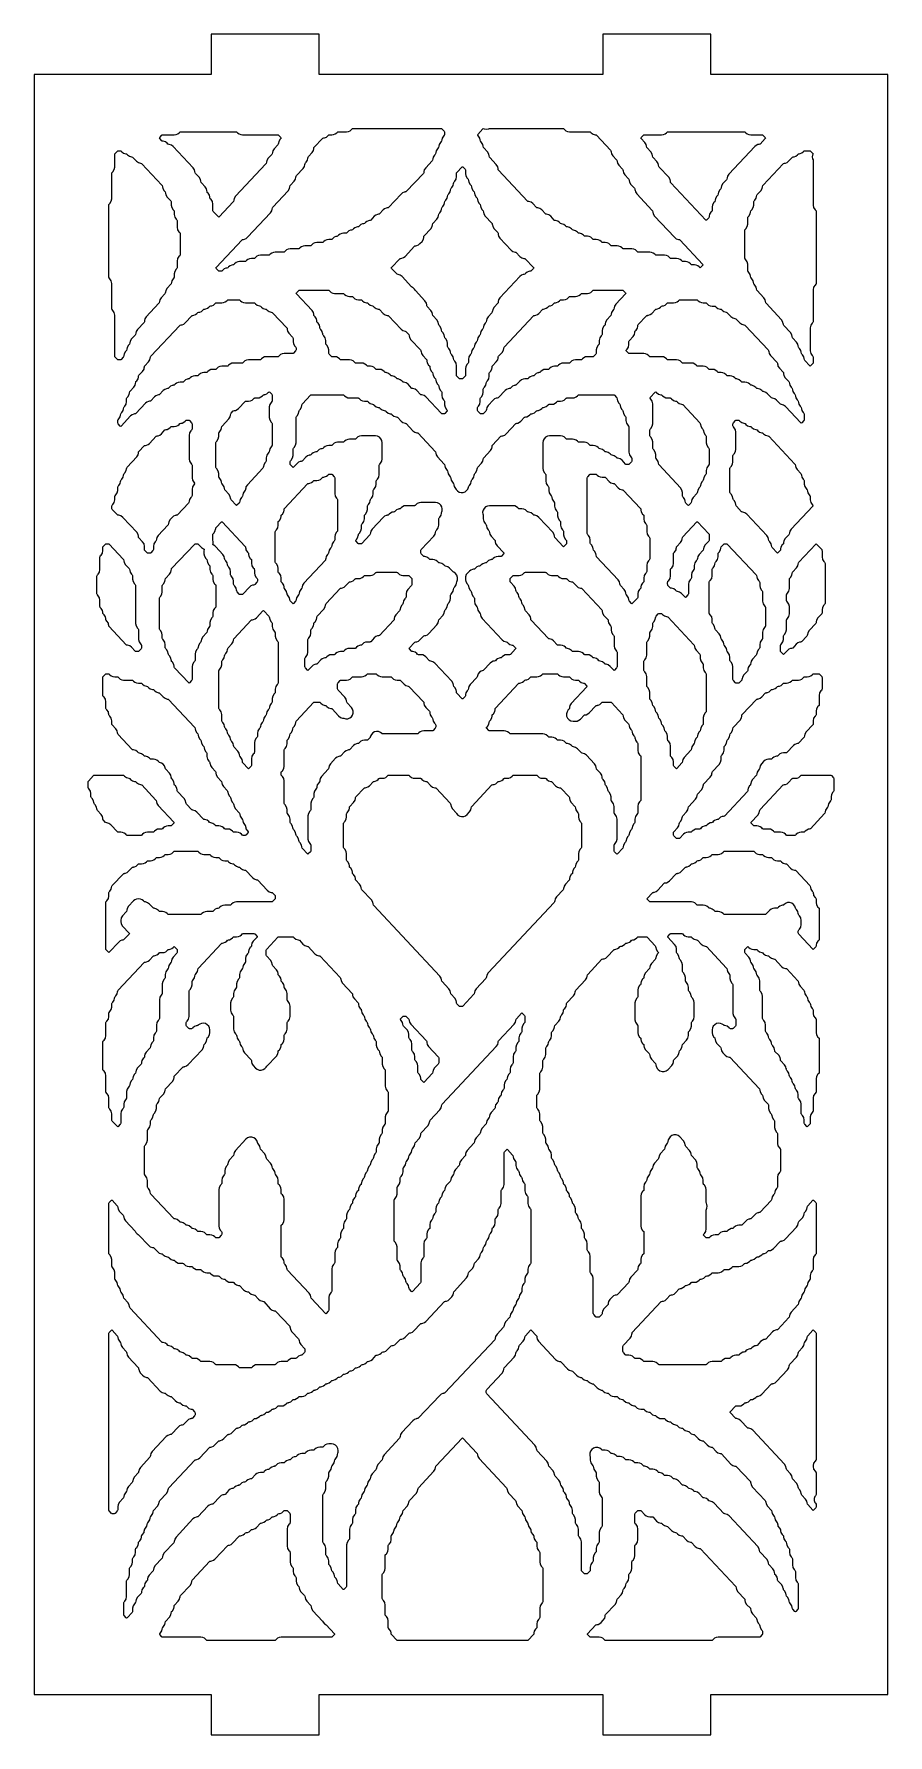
# Model space of a CAD drawing. Header units: millimetres. Extents: x 2 to 65, y 2 to 128.
import ezdxf

# ---------------------------------------------------------------- set-up
doc = ezdxf.new("R2010")
doc.units = ezdxf.units.MM
doc.layers.add('CUT', color=1, linetype='Continuous')

msp = doc.modelspace()

# ---------------------------------------------------------------- linework, layer by layer
at = {"layer": 'CUT'}
for points in [[(44.134, 2), (52.134, 2), (52.134, 5), (65.2679, 5), (65.2679, 125), (52.134, 125), (52.134, 128), (44.134, 128), (44.134, 125), (23.134, 125), (23.134, 128), (15.134, 128), (15.134, 125), (2, 125), (2, 5), (15.134, 5), (15.134, 2), (23.134, 2), (23.134, 5), (44.134, 5)], [(17.4266, 112.7571), (17.4518, 112.7776), (17.5178, 112.7866), (17.5173, 112.7907), (17.5881, 112.8004), (17.7128, 112.8544), (17.8183, 112.9399), (19.5166, 114.7509), (19.6168, 114.909), (19.6411, 115.0367), (19.643, 115.0364), (19.6602, 115.1267), (19.6841, 115.1644), (20.8377, 116.3945), (20.9379, 116.5526), (20.9623, 116.6803), (20.9641, 116.68), (20.9814, 116.7703), (21.0053, 116.808), (21.2781, 117.0989), (21.3783, 117.257), (21.4027, 117.3847), (21.4045, 117.3844), (21.4217, 117.4747), (21.4457, 117.5124), (21.9387, 118.0381), (22.0389, 118.1963), (22.0632, 118.3239), (22.0651, 118.3236), (22.0823, 118.4139), (22.1062, 118.4516), (22.1589, 118.5077), (22.2591, 118.6659), (22.2834, 118.7935), (22.2853, 118.7932), (22.3025, 118.8835), (22.3264, 118.9212), (22.5992, 119.2121), (22.6995, 119.3703), (22.7238, 119.4979), (22.7257, 119.4976), (22.7429, 119.5879), (22.7668, 119.6256), (23.3718, 120.2707), (23.397, 120.2912), (23.463, 120.3002), (23.4624, 120.3043), (23.5333, 120.314), (23.6579, 120.368), (23.7634, 120.4536), (23.8121, 120.5055), (23.8374, 120.526), (23.8696, 120.5304), (24.0593, 120.5304), (24.1939, 120.5488), (24.3185, 120.6028), (24.424, 120.6884), (24.4727, 120.7403), (24.498, 120.7608), (24.5302, 120.7652), (25.1602, 120.7652), (25.2948, 120.7836), (25.4194, 120.8376), (25.525, 120.9232), (25.5737, 120.9751), (25.5989, 120.9956), (25.6311, 121), (32.1686, 121), (32.2008, 120.9956), (32.2261, 120.9751), (32.3906, 120.7996), (32.4146, 120.7619), (32.4229, 120.718), (32.4229, 120.5776), (32.4146, 120.5337), (32.3906, 120.496), (32.338, 120.4399), (32.2378, 120.2817), (32.2134, 120.154), (32.2116, 120.1544), (32.1944, 120.0641), (32.1704, 120.0264), (32.1178, 119.9703), (32.0176, 119.8121), (31.9933, 119.6844), (31.9914, 119.6848), (31.9742, 119.5945), (31.9502, 119.5568), (31.8976, 119.5007), (31.7974, 119.3425), (31.7731, 119.2148), (31.7712, 119.2152), (31.754, 119.1249), (31.73, 119.0871), (31.6774, 119.0311), (31.5772, 118.8729), (31.5529, 118.7452), (31.551, 118.7456), (31.5338, 118.6553), (31.5099, 118.6175), (31.0169, 118.0918), (30.9166, 117.9337), (30.8923, 117.806), (30.8904, 117.8064), (30.8732, 117.7161), (30.8493, 117.6783), (29.5838, 116.3289), (29.5585, 116.3084), (29.4925, 116.2993), (29.4931, 116.2952), (29.4223, 116.2855), (29.2976, 116.2315), (29.1921, 116.146), (28.2626, 115.1549), (28.2374, 115.1344), (28.1714, 115.1253), (28.1719, 115.1212), (28.1011, 115.1115), (27.9765, 115.0575), (27.871, 114.972), (27.6021, 114.6853), (27.5768, 114.6648), (27.5108, 114.6557), (27.5114, 114.6516), (27.4405, 114.6419), (27.3159, 114.5879), (27.2104, 114.5024), (26.9415, 114.2157), (26.9162, 114.1952), (26.8502, 114.1861), (26.8508, 114.182), (26.78, 114.1723), (26.6553, 114.1183), (26.5498, 114.0328), (26.5011, 113.9809), (26.4759, 113.9604), (26.4099, 113.9513), (26.4104, 113.9472), (26.3396, 113.9375), (26.2149, 113.8835), (26.1094, 113.798), (26.0607, 113.7461), (26.0355, 113.7256), (25.9695, 113.7165), (25.97, 113.7124), (25.8992, 113.7027), (25.7746, 113.6487), (25.669, 113.5632), (25.6203, 113.5113), (25.5951, 113.4908), (25.5291, 113.4817), (25.5297, 113.4776), (25.4588, 113.4679), (25.3342, 113.4139), (25.2287, 113.3284), (25.18, 113.2765), (25.1547, 113.256), (25.1225, 113.2516), (24.9328, 113.2516), (24.7982, 113.2331), (24.6736, 113.1791), (24.5681, 113.0936), (24.5194, 113.0417), (24.4941, 113.0212), (24.4281, 113.0121), (24.4287, 113.008), (24.3579, 112.9983), (24.2332, 112.9443), (24.1277, 112.8588), (24.079, 112.8069), (24.0538, 112.7864), (24.0215, 112.782), (23.8319, 112.782), (23.6973, 112.7635), (23.5726, 112.7095), (23.4671, 112.624), (23.4184, 112.5721), (23.3932, 112.5516), (23.361, 112.5472), (22.9511, 112.5472), (22.8165, 112.5287), (22.6919, 112.4747), (22.5864, 112.3892), (22.5377, 112.3373), (22.5124, 112.3168), (22.4802, 112.3124), (22.0703, 112.3124), (21.9358, 112.2939), (21.8111, 112.2399), (21.7056, 112.1544), (21.6569, 112.1025), (21.6317, 112.082), (21.5994, 112.0776), (20.9694, 112.0776), (20.8348, 112.0591), (20.7102, 112.0051), (20.6047, 111.9196), (20.5559, 111.8677), (20.5307, 111.8472), (20.4985, 111.8428), (19.8684, 111.8428), (19.7338, 111.8243), (19.6092, 111.7703), (19.5037, 111.6848), (19.455, 111.6329), (19.4297, 111.6124), (19.3975, 111.608), (18.7675, 111.608), (18.6329, 111.5895), (18.5083, 111.5355), (18.4027, 111.45), (18.354, 111.3981), (18.3288, 111.3776), (18.2966, 111.3732), (18.1069, 111.3732), (17.9723, 111.3547), (17.8477, 111.3007), (17.7422, 111.2152), (17.6935, 111.1632), (17.6682, 111.1428), (17.636, 111.1384), (17.2261, 111.1384), (17.0916, 111.1199), (16.9669, 111.0659), (16.8614, 110.9804), (16.8127, 110.9284), (16.7874, 110.908), (16.7214, 110.8989), (16.722, 110.8948), (16.6512, 110.8851), (16.5265, 110.8311), (16.421, 110.7456), (16.3723, 110.6936), (16.3471, 110.6732), (16.2811, 110.6641), (16.2816, 110.66), (16.2108, 110.6503), (16.0862, 110.5963), (15.9806, 110.5108), (15.9319, 110.4588), (15.9067, 110.4384), (15.8745, 110.434), (15.7225, 110.434), (15.6903, 110.4384), (15.6651, 110.4588), (15.494, 110.6412), (15.4751, 110.6688), (15.494, 110.6963)], [(35.2574, 120.9701), (35.2866, 120.9925), (35.3473, 120.972), (35.5283, 120.9459), (35.7066, 120.9867), (35.727, 120.9955), (35.7599, 121), (41.1965, 121), (41.2287, 120.9956), (41.2539, 120.9751), (41.3026, 120.9232), (41.4081, 120.8376), (41.5328, 120.7836), (41.6673, 120.7652), (43.1782, 120.7652), (43.2104, 120.7608), (43.2356, 120.7403), (43.2843, 120.6884), (43.4203, 120.5858), (43.5829, 120.5348), (43.6511, 120.5257), (43.676, 120.5055), (44.7213, 119.3908), (44.7453, 119.3531), (44.7625, 119.2628), (44.7643, 119.2631), (44.7887, 119.1355), (44.8889, 118.9773), (45.1617, 118.6864), (45.1856, 118.6487), (45.2028, 118.5584), (45.2047, 118.5587), (45.2291, 118.4311), (45.3293, 118.2729), (45.6021, 117.982), (45.626, 117.9443), (45.6432, 117.854), (45.6451, 117.8543), (45.6694, 117.7267), (45.7697, 117.5685), (46.0425, 117.2776), (46.0664, 117.2399), (46.0836, 117.1496), (46.0855, 117.1499), (46.1098, 117.0222), (46.21, 116.8641), (46.4828, 116.5732), (46.5068, 116.5355), (46.524, 116.4452), (46.5259, 116.4455), (46.5502, 116.3178), (46.6504, 116.1597), (47.804, 114.9296), (47.8279, 114.8919), (47.8451, 114.8016), (47.847, 114.8019), (47.8713, 114.6742), (47.9716, 114.5161), (49.4497, 112.9399), (49.5857, 112.8373), (49.7482, 112.7864), (49.8165, 112.7773), (49.8414, 112.7571), (51.5537, 110.9311), (51.5727, 110.9036), (51.5537, 110.876), (51.3874, 110.6986), (51.3594, 110.6772), (51.3313, 110.6986), (51.2873, 110.7456), (51.1818, 110.8311), (51.0572, 110.8851), (50.9226, 110.9036), (50.7329, 110.9036), (50.7007, 110.908), (50.6754, 110.9284), (50.6267, 110.9804), (50.5212, 111.0659), (50.3966, 111.1199), (50.262, 111.1384), (50.0723, 111.1384), (50.0401, 111.1428), (50.0149, 111.1632), (49.9662, 111.2152), (49.8607, 111.3007), (49.736, 111.3547), (49.6014, 111.3732), (49.1916, 111.3732), (49.1594, 111.3776), (49.1341, 111.3981), (49.0854, 111.45), (48.9799, 111.5355), (48.8552, 111.5895), (48.7207, 111.608), (48.0906, 111.608), (48.0584, 111.6124), (48.0332, 111.6329), (47.9844, 111.6848), (47.8789, 111.7703), (47.7543, 111.8243), (47.6197, 111.8428), (46.7695, 111.8428), (46.7373, 111.8472), (46.712, 111.8677), (46.6633, 111.9196), (46.5578, 112.0051), (46.4331, 112.0591), (46.2986, 112.0776), (45.6685, 112.0776), (45.6363, 112.082), (45.611, 112.1025), (45.5623, 112.1544), (45.4568, 112.2399), (45.3322, 112.2939), (45.1976, 112.3124), (44.7877, 112.3124), (44.7555, 112.3168), (44.7303, 112.3373), (44.6816, 112.3892), (44.5761, 112.4747), (44.4514, 112.5287), (44.3169, 112.5472), (44.1272, 112.5472), (44.095, 112.5516), (44.0697, 112.5721), (44.021, 112.624), (43.9155, 112.7095), (43.7909, 112.7635), (43.6563, 112.782), (43.4666, 112.782), (43.4344, 112.7864), (43.4091, 112.8069), (43.3604, 112.8588), (43.2549, 112.9443), (43.1303, 112.9983), (42.9957, 113.0168), (42.806, 113.0168), (42.7738, 113.0212), (42.7486, 113.0417), (42.6999, 113.0936), (42.5639, 113.1962), (42.4013, 113.2472), (42.3331, 113.2563), (42.3082, 113.2765), (42.2595, 113.3284), (42.1235, 113.431), (41.9609, 113.482), (41.8927, 113.4911), (41.8678, 113.5113), (41.8191, 113.5632), (41.6831, 113.6658), (41.5205, 113.7168), (41.4523, 113.7259), (41.4274, 113.7461), (41.3787, 113.798), (41.2427, 113.9006), (41.0802, 113.9516), (41.0119, 113.9607), (40.987, 113.9809), (40.9383, 114.0328), (40.8023, 114.1354), (40.6398, 114.1864), (40.5715, 114.1955), (40.5467, 114.2157), (40.2778, 114.5024), (40.1418, 114.605), (39.9792, 114.656), (39.911, 114.6651), (39.8861, 114.6853), (39.6172, 114.972), (39.4812, 115.0746), (39.3186, 115.1256), (39.2504, 115.1347), (39.2255, 115.1549), (38.9566, 115.4416), (38.8206, 115.5442), (38.6581, 115.5952), (38.5898, 115.6043), (38.5649, 115.6245), (36.4187, 117.9131), (36.3947, 117.9509), (36.3775, 118.0412), (36.3756, 118.0408), (36.3513, 118.1685), (36.2511, 118.3266), (35.7581, 118.8523), (35.7342, 118.8901), (35.7169, 118.9804), (35.7151, 118.98), (35.6907, 119.1077), (35.5905, 119.2659), (35.3177, 119.5568), (35.2938, 119.5945), (35.2766, 119.6848), (35.2747, 119.6844), (35.2504, 119.8121), (35.1501, 119.9703), (35.0975, 120.0264), (35.0736, 120.0641), (35.0564, 120.1544), (35.0545, 120.154), (35.0302, 120.2817), (34.9299, 120.4399), (34.8708, 120.5029), (34.8519, 120.5304), (34.8708, 120.5579)], [(11.4814, 120.5055), (11.5067, 120.526), (11.5389, 120.5304), (12.3892, 120.5304), (12.5237, 120.5488), (12.6484, 120.6028), (12.7539, 120.6884), (12.8026, 120.7403), (12.8278, 120.7608), (12.86, 120.7652), (16.9754, 120.7652), (17.0076, 120.7608), (17.0329, 120.7403), (17.0816, 120.6884), (17.1871, 120.6028), (17.3117, 120.5488), (17.4463, 120.5304), (20.0581, 120.5304), (20.0903, 120.526), (20.1156, 120.5055), (20.2866, 120.3231), (20.3055, 120.2956), (20.2866, 120.2681), (20.2275, 120.2051), (20.1273, 120.0469), (20.1029, 119.9192), (20.1011, 119.9196), (20.0839, 119.8293), (20.0599, 119.7916), (19.7871, 119.5007), (19.6869, 119.3425), (19.6626, 119.2148), (19.6607, 119.2152), (19.6435, 119.1249), (19.6195, 119.0871), (19.3467, 118.7962), (19.2465, 118.6381), (19.2222, 118.5104), (19.2203, 118.5108), (19.2031, 118.4205), (19.1792, 118.3827), (16.9246, 115.9786), (16.8244, 115.8205), (16.8001, 115.6928), (16.7982, 115.6932), (16.781, 115.6029), (16.7571, 115.5651), (15.7164, 114.4555), (15.6884, 114.434), (15.6604, 114.4555), (15.2803, 114.8607), (15.2564, 114.8985), (15.248, 114.9424), (15.248, 115.4018), (15.213, 115.5857), (15.1127, 115.7438), (15.0601, 115.7999), (15.0362, 115.8377), (15.019, 115.928), (15.0171, 115.9276), (14.9928, 116.0553), (14.8926, 116.2134), (14.8399, 116.2695), (14.816, 116.3073), (14.7988, 116.3976), (14.7969, 116.3972), (14.7726, 116.5249), (14.6724, 116.683), (14.3996, 116.9739), (14.3756, 117.0117), (14.3584, 117.102), (14.3565, 117.1016), (14.3322, 117.2293), (14.232, 117.3874), (13.9592, 117.6783), (13.9352, 117.7161), (13.918, 117.8064), (13.9162, 117.806), (13.8918, 117.9337), (13.7916, 118.0918), (12.3135, 119.668), (12.1775, 119.7706), (12.0149, 119.8216), (11.9467, 119.8307), (11.9218, 119.8509), (11.8731, 119.9028), (11.7371, 120.0054), (11.5746, 120.0564), (11.5063, 120.0655), (11.4814, 120.0857), (11.3104, 120.2681), (11.2915, 120.2956), (11.3104, 120.3231)], [(47.1524, 120.5055), (47.1776, 120.526), (47.2098, 120.5304), (48.5005, 120.5304), (48.6351, 120.5488), (48.7597, 120.6028), (48.8652, 120.6884), (48.9139, 120.7403), (48.9392, 120.7608), (48.9714, 120.7652), (54.6281, 120.7652), (54.6603, 120.7608), (54.6856, 120.7403), (54.7343, 120.6884), (54.8398, 120.6028), (54.9644, 120.5488), (55.099, 120.5304), (55.9492, 120.5304), (55.9815, 120.526), (56.0067, 120.5055), (56.1777, 120.3231), (56.1967, 120.2956), (56.1777, 120.2681), (55.7865, 119.8509), (55.7613, 119.8304), (55.6953, 119.8214), (55.6958, 119.8173), (55.625, 119.8075), (55.5003, 119.7536), (55.3948, 119.668), (53.4764, 117.6222), (53.3761, 117.4641), (53.3518, 117.3364), (53.3499, 117.3368), (53.3327, 117.2465), (53.3088, 117.2087), (53.036, 116.9178), (52.9357, 116.7597), (52.9114, 116.632), (52.9095, 116.6324), (52.8923, 116.5421), (52.8684, 116.5043), (52.8158, 116.4482), (52.7155, 116.2901), (52.6912, 116.1624), (52.6893, 116.1628), (52.6721, 116.0725), (52.6482, 116.0347), (52.5956, 115.9786), (52.4954, 115.8205), (52.471, 115.6928), (52.4691, 115.6932), (52.4519, 115.6029), (52.428, 115.5651), (52.3754, 115.509), (52.2752, 115.3509), (52.2401, 115.167), (52.2401, 114.9424), (52.2317, 114.8985), (52.2078, 114.8607), (52.1552, 114.8046), (52.055, 114.6465), (52.0306, 114.5188), (52.0288, 114.5192), (52.0116, 114.4289), (51.9876, 114.3911), (51.8278, 114.2207), (51.7997, 114.1992), (51.7717, 114.2207), (49.1897, 116.9739), (49.1658, 117.0117), (49.1486, 117.102), (49.1467, 117.1016), (49.1224, 117.2293), (49.0222, 117.3874), (48.309, 118.1479), (48.285, 118.1857), (48.2678, 118.276), (48.266, 118.2756), (48.2416, 118.4033), (48.1414, 118.5614), (47.8686, 118.8523), (47.8447, 118.8901), (47.8275, 118.9804), (47.8256, 118.98), (47.8012, 119.1077), (47.701, 119.2659), (47.4282, 119.5568), (47.4043, 119.5945), (47.3871, 119.6848), (47.3852, 119.6844), (47.3609, 119.8121), (47.2606, 119.9703), (46.9813, 120.2681), (46.9624, 120.2956), (46.9813, 120.3231)], [(7.7615, 115.7973), (7.7615, 117.6656), (7.7699, 117.7095), (7.7938, 117.7472), (7.8464, 117.8033), (7.9467, 117.9615), (7.9817, 118.1454), (7.9817, 119.0744), (7.9901, 119.1183), (8.014, 119.156), (8.1786, 119.3315), (8.2038, 119.352), (8.236, 119.3564), (8.388, 119.3564), (8.4202, 119.352), (8.4454, 119.3315), (8.4941, 119.2796), (8.6301, 119.177), (8.7927, 119.126), (8.8609, 119.1169), (8.8858, 119.0967), (8.9345, 119.0448), (9.0705, 118.9422), (9.2331, 118.8912), (9.3013, 118.8821), (9.3262, 118.8619), (9.5951, 118.5752), (9.7311, 118.4726), (9.8937, 118.4216), (9.9619, 118.4125), (9.9868, 118.3923), (11.4725, 116.808), (11.4964, 116.7703), (11.5136, 116.68), (11.5155, 116.6803), (11.5398, 116.5526), (11.6401, 116.3945), (11.6927, 116.3384), (11.7166, 116.3007), (11.7338, 116.2104), (11.7357, 116.2107), (11.76, 116.083), (11.8602, 115.9249), (12.133, 115.634), (12.157, 115.5963), (12.1653, 115.5524), (12.1653, 115.3277), (12.2004, 115.1438), (12.3006, 114.9857), (12.3532, 114.9296), (12.3772, 114.8919), (12.3855, 114.848), (12.3855, 114.6233), (12.4206, 114.4394), (12.5208, 114.2813), (12.5734, 114.2252), (12.5974, 114.1875), (12.6057, 114.1436), (12.6057, 113.6841), (12.6408, 113.5002), (12.741, 113.3421), (12.7936, 113.286), (12.8176, 113.2483), (12.8259, 113.2044), (12.8259, 111.6552), (12.8176, 111.6113), (12.7936, 111.5735), (12.741, 111.5174), (12.6408, 111.3593), (12.6057, 111.1754), (12.6057, 110.716), (12.5974, 110.6721), (12.5734, 110.6343), (12.5208, 110.5782), (12.4206, 110.4201), (12.3855, 110.2362), (12.3855, 110.0116), (12.3772, 109.9677), (12.3532, 109.9299), (12.3006, 109.8738), (12.2004, 109.7157), (12.1761, 109.588), (12.1742, 109.5884), (12.157, 109.4981), (12.133, 109.4603), (11.8602, 109.1694), (11.76, 109.0113), (11.7357, 108.8836), (11.7338, 108.884), (11.7166, 108.7937), (11.6927, 108.7559), (11.4199, 108.465), (11.3196, 108.3069), (11.2953, 108.1792), (11.2934, 108.1796), (11.2762, 108.0893), (11.2523, 108.0515), (10.3189, 107.0562), (10.2187, 106.8981), (10.1943, 106.7704), (10.1925, 106.7708), (10.1753, 106.6805), (10.1513, 106.6427), (9.6583, 106.117), (9.5581, 105.9589), (9.5338, 105.8312), (9.5319, 105.8316), (9.5147, 105.7413), (9.4908, 105.7035), (9.218, 105.4126), (9.1177, 105.2545), (9.0934, 105.1268), (9.0915, 105.1271), (9.0743, 105.0369), (9.0504, 104.9991), (8.9978, 104.943), (8.8975, 104.7849), (8.8732, 104.6572), (8.8713, 104.6575), (8.8541, 104.5673), (8.8302, 104.5295), (8.7776, 104.4734), (8.6773, 104.3153), (8.653, 104.1876), (8.6511, 104.1879), (8.6339, 104.0976), (8.61, 104.0599), (8.4454, 103.8844), (8.4202, 103.864), (8.388, 103.8595), (8.236, 103.8595), (8.2038, 103.864), (8.1786, 103.8844), (8.014, 104.0599), (7.9901, 104.0976), (7.9817, 104.1416), (7.9817, 107.1838), (7.9467, 107.3677), (7.8464, 107.5258), (7.7938, 107.5819), (7.7699, 107.6197), (7.7615, 107.6636), (7.7615, 109.5318), (7.7265, 109.7157), (7.6262, 109.8738), (7.5736, 109.9299), (7.5497, 109.9677), (7.5413, 110.0116), (7.5413, 115.3176), (7.5497, 115.3615), (7.5736, 115.3992), (7.6262, 115.4553), (7.7265, 115.6134)], [(55.111, 114.8919), (55.1349, 114.9296), (55.1875, 114.9857), (55.2877, 115.1438), (55.3228, 115.3277), (55.3228, 115.5524), (55.3312, 115.5963), (55.3551, 115.634), (55.4077, 115.6901), (55.5079, 115.8482), (55.5323, 115.9759), (55.5341, 115.9756), (55.5514, 116.0659), (55.5753, 116.1036), (55.8481, 116.3945), (55.9483, 116.5526), (55.9727, 116.6803), (55.9745, 116.68), (55.9917, 116.7703), (56.0157, 116.808), (57.5014, 118.3923), (57.5266, 118.4128), (57.5926, 118.4218), (57.5921, 118.4259), (57.6629, 118.4356), (57.7875, 118.4896), (57.893, 118.5752), (58.1619, 118.8619), (58.1872, 118.8824), (58.2532, 118.8914), (58.2526, 118.8955), (58.3235, 118.9052), (58.4481, 118.9592), (58.5536, 119.0448), (58.6023, 119.0967), (58.6276, 119.1172), (58.6936, 119.1262), (58.693, 119.1303), (58.7638, 119.14), (58.8885, 119.194), (58.994, 119.2796), (59.0427, 119.3315), (59.068, 119.352), (59.1002, 119.3564), (59.4723, 119.3564), (59.5045, 119.352), (59.5298, 119.3315), (59.7008, 119.1491), (59.7204, 119.1206), (59.7073, 119.0786), (59.686, 119.0353), (59.6622, 118.8918), (59.6806, 118.7476), (59.7135, 118.6738), (59.7266, 118.6048), (59.7266, 115.3277), (59.7617, 115.1438), (59.8619, 114.9857), (59.9145, 114.9296), (59.9384, 114.8919), (59.9468, 114.848), (59.9468, 109.542), (59.9384, 109.4981), (59.9145, 109.4603), (59.8619, 109.4042), (59.7617, 109.2461), (59.7266, 109.0622), (59.7266, 106.7244), (59.7182, 106.6805), (59.6943, 106.6427), (59.6417, 106.5866), (59.5415, 106.4285), (59.5064, 106.2446), (59.5064, 104.5269), (59.5415, 104.343), (59.6417, 104.1849), (59.6943, 104.1288), (59.7182, 104.091), (59.7266, 104.0471), (59.7266, 103.672), (59.7182, 103.628), (59.6943, 103.5903), (59.5344, 103.4198), (59.5064, 103.3983), (59.4784, 103.4198), (59.0983, 103.8251), (59.0744, 103.8628), (59.0572, 103.9531), (59.0553, 103.9528), (59.031, 104.0805), (58.9308, 104.2386), (58.8781, 104.2947), (58.8542, 104.3325), (58.837, 104.4227), (58.8351, 104.4224), (58.8108, 104.5501), (58.7106, 104.7082), (58.658, 104.7643), (58.634, 104.8021), (58.6168, 104.8923), (58.6149, 104.892), (58.5906, 105.0197), (58.4904, 105.1778), (58.2176, 105.4687), (58.1936, 105.5065), (58.1764, 105.5968), (58.1746, 105.5964), (58.1502, 105.7241), (58.05, 105.8822), (57.557, 106.4079), (57.5331, 106.4457), (57.5159, 106.536), (57.514, 106.5356), (57.4897, 106.6633), (57.3894, 106.8214), (56.2359, 108.0515), (56.2119, 108.0893), (56.1947, 108.1796), (56.1928, 108.1792), (56.1685, 108.3069), (56.0683, 108.465), (55.5753, 108.9907), (55.5514, 109.0285), (55.5341, 109.1188), (55.5323, 109.1184), (55.5079, 109.2461), (55.4077, 109.4042), (55.3551, 109.4603), (55.3312, 109.4981), (55.314, 109.5884), (55.3121, 109.588), (55.2877, 109.7157), (55.1875, 109.8738), (55.1349, 109.9299), (55.111, 109.9677), (55.0938, 110.058), (55.0919, 110.0576), (55.0676, 110.1853), (54.9673, 110.3434), (54.9147, 110.3995), (54.8908, 110.4373), (54.8824, 110.4812), (54.8824, 110.9406), (54.8474, 111.1245), (54.7471, 111.2826), (54.6945, 111.3387), (54.6706, 111.3765), (54.6622, 111.4204), (54.6622, 113.4392), (54.6706, 113.4831), (54.6945, 113.5208), (54.7471, 113.5769), (54.8474, 113.735), (54.8824, 113.9189), (54.8824, 114.3784), (54.8908, 114.4223), (54.9147, 114.46), (54.9673, 114.5161), (55.0676, 114.6742), (55.0919, 114.8019), (55.0938, 114.8016)], [(29.0967, 111.3483), (29.122, 111.3688), (29.188, 111.3778), (29.1874, 111.3819), (29.2582, 111.3916), (29.3829, 111.4456), (29.4884, 111.5311), (30.1977, 112.2875), (30.2229, 112.308), (30.2889, 112.317), (30.2884, 112.3211), (30.3592, 112.3308), (30.4838, 112.3848), (30.5894, 112.4703), (30.7463, 112.6377), (30.8465, 112.7958), (30.8709, 112.9235), (30.8727, 112.9232), (30.89, 113.0135), (30.9139, 113.0512), (31.4069, 113.5769), (31.5071, 113.735), (31.5314, 113.8627), (31.5333, 113.8624), (31.5505, 113.9527), (31.5745, 113.9904), (31.8473, 114.2813), (31.9475, 114.4394), (31.9718, 114.5671), (31.9737, 114.5668), (31.9909, 114.6571), (32.0148, 114.6948), (32.0675, 114.7509), (32.1677, 114.909), (32.192, 115.0367), (32.1939, 115.0364), (32.2111, 115.1267), (32.235, 115.1644), (32.2876, 115.2205), (32.3879, 115.3786), (32.4122, 115.5063), (32.4141, 115.506), (32.4313, 115.5963), (32.4552, 115.634), (32.5078, 115.6901), (32.6081, 115.8482), (32.6324, 115.9759), (32.6343, 115.9756), (32.6515, 116.0659), (32.6754, 116.1036), (32.728, 116.1597), (32.8283, 116.3178), (32.8526, 116.4455), (32.8545, 116.4452), (32.8717, 116.5355), (32.8956, 116.5732), (32.9482, 116.6293), (33.0484, 116.7874), (33.0728, 116.9151), (33.0747, 116.9148), (33.0919, 117.0051), (33.1158, 117.0428), (33.1684, 117.0989), (33.2686, 117.257), (33.3037, 117.441), (33.3037, 117.6656), (33.3121, 117.7095), (33.336, 117.7472), (33.716, 118.1525), (33.7441, 118.174), (33.7721, 118.1525), (33.932, 117.982), (33.9559, 117.9443), (33.9643, 117.9004), (33.9643, 117.6758), (33.9993, 117.4919), (34.0995, 117.3337), (34.1522, 117.2776), (34.1761, 117.2399), (34.1933, 117.1496), (34.1952, 117.1499), (34.2195, 117.0222), (34.3197, 116.8641), (34.3723, 116.808), (34.3963, 116.7703), (34.4135, 116.68), (34.4154, 116.6803), (34.4397, 116.5526), (34.5399, 116.3945), (34.5925, 116.3384), (34.6165, 116.3007), (34.6337, 116.2104), (34.6355, 116.2107), (34.6599, 116.083), (34.7601, 115.9249), (34.8127, 115.8688), (34.8367, 115.8311), (34.8539, 115.7408), (34.8557, 115.7411), (34.8801, 115.6134), (34.9803, 115.4553), (35.0329, 115.3992), (35.0568, 115.3615), (35.0741, 115.2712), (35.0759, 115.2715), (35.1003, 115.1438), (35.2005, 114.9857), (35.2531, 114.9296), (35.277, 114.8919), (35.2942, 114.8016), (35.2961, 114.8019), (35.3205, 114.6742), (35.4207, 114.5161), (35.9137, 113.9904), (35.9376, 113.9527), (35.9548, 113.8624), (35.9567, 113.8627), (35.981, 113.735), (36.0813, 113.5769), (36.3541, 113.286), (36.378, 113.2483), (36.3952, 113.158), (36.3971, 113.1583), (36.4214, 113.0306), (36.5216, 112.8725), (37.3392, 112.0007), (37.4752, 111.8981), (37.6377, 111.8472), (37.706, 111.8381), (37.7308, 111.8179), (37.9997, 111.5311), (38.1357, 111.4285), (38.2983, 111.3776), (38.3665, 111.3685), (38.3914, 111.3483), (39.0028, 110.6963), (39.0218, 110.6688), (39.0028, 110.6412), (38.8318, 110.4588), (38.8066, 110.4384), (38.7405, 110.4293), (38.7411, 110.4252), (38.6703, 110.4155), (38.5456, 110.3615), (38.4401, 110.276), (38.3914, 110.224), (38.3662, 110.2036), (38.3002, 110.1945), (38.3007, 110.1904), (38.2299, 110.1807), (38.1053, 110.1267), (37.9997, 110.0412), (36.5216, 108.465), (36.4214, 108.3069), (36.3971, 108.1792), (36.3952, 108.1796), (36.378, 108.0893), (36.3541, 108.0515), (36.0813, 107.7606), (35.981, 107.6025), (35.9567, 107.4748), (35.9548, 107.4752), (35.9376, 107.3849), (35.9137, 107.3471), (35.6409, 107.0562), (35.5406, 106.8981), (35.5163, 106.7704), (35.5144, 106.7708), (35.4972, 106.6805), (35.4733, 106.6427), (35.4207, 106.5866), (35.3205, 106.4285), (35.2961, 106.3008), (35.2942, 106.3012), (35.277, 106.2109), (35.2531, 106.1731), (35.2005, 106.117), (35.1003, 105.9589), (35.0759, 105.8312), (35.0741, 105.8316), (35.0568, 105.7413), (35.0329, 105.7035), (34.9803, 105.6474), (34.8801, 105.4893), (34.8557, 105.3616), (34.8539, 105.362), (34.8367, 105.2717), (34.8127, 105.2339), (34.7601, 105.1778), (34.6599, 105.0197), (34.6355, 104.892), (34.6337, 104.8923), (34.6165, 104.8021), (34.5925, 104.7643), (34.5399, 104.7082), (34.4397, 104.5501), (34.4154, 104.4224), (34.4135, 104.4227), (34.3963, 104.3325), (34.3723, 104.2947), (34.3197, 104.2386), (34.2195, 104.0805), (34.1845, 103.8966), (34.1845, 103.672), (34.1761, 103.628), (34.1522, 103.5903), (34.0995, 103.5342), (33.9993, 103.3761), (33.9643, 103.1922), (33.9643, 102.7328), (33.9559, 102.6888), (33.932, 102.6511), (33.7674, 102.4756), (33.7422, 102.4551), (33.71, 102.4507), (33.558, 102.4507), (33.5258, 102.4551), (33.5005, 102.4756), (33.336, 102.6511), (33.3121, 102.6888), (33.3037, 102.7328), (33.3037, 103.427), (33.2686, 103.6109), (33.1684, 103.769), (33.1158, 103.8251), (33.0919, 103.8628), (33.0747, 103.9531), (33.0728, 103.9528), (33.0484, 104.0805), (32.9482, 104.2386), (32.8956, 104.2947), (32.8717, 104.3325), (32.8545, 104.4227), (32.8526, 104.4224), (32.8283, 104.5501), (32.728, 104.7082), (32.6754, 104.7643), (32.6515, 104.8021), (32.6431, 104.846), (32.6431, 105.0706), (32.6081, 105.2545), (32.5078, 105.4126), (32.4552, 105.4687), (32.4313, 105.5065), (32.4141, 105.5968), (32.4122, 105.5964), (32.3879, 105.7241), (32.2876, 105.8822), (32.235, 105.9383), (32.2111, 105.9761), (32.1939, 106.0664), (32.192, 106.066), (32.1677, 106.1937), (32.0675, 106.3518), (32.0148, 106.4079), (31.9909, 106.4457), (31.9737, 106.536), (31.9718, 106.5356), (31.9475, 106.6633), (31.8473, 106.8214), (31.5745, 107.1123), (31.5505, 107.1501), (31.5333, 107.2404), (31.5314, 107.24), (31.5071, 107.3677), (31.4069, 107.5258), (31.1341, 107.8167), (31.1101, 107.8545), (31.0929, 107.9448), (31.0911, 107.9444), (31.0667, 108.0721), (30.9665, 108.2302), (30.2533, 108.9907), (30.1916, 109.0881), (30.0942, 109.2005), (30.0393, 109.2347), (29.9775, 109.2848), (29.2682, 110.0412), (29.1322, 110.1438), (28.9697, 110.1948), (28.9014, 110.2039), (28.8765, 110.224), (28.4853, 110.6412), (28.4664, 110.6688), (28.4853, 110.6963)], [(21.6102, 109.0003), (21.6355, 109.0207), (21.6677, 109.0252), (23.8014, 109.0252), (23.8336, 109.0207), (23.8588, 109.0003), (23.9075, 108.9483), (24.013, 108.8628), (24.1377, 108.8088), (24.2722, 108.7904), (24.9023, 108.7904), (24.9345, 108.7859), (24.9598, 108.7655), (25.0085, 108.7135), (25.114, 108.628), (25.2386, 108.574), (25.3732, 108.5556), (25.5629, 108.5556), (25.5951, 108.5511), (25.6203, 108.5307), (25.669, 108.4787), (25.7746, 108.3932), (25.8992, 108.3392), (26.0338, 108.3208), (26.2235, 108.3208), (26.2557, 108.3163), (26.2809, 108.2959), (26.3296, 108.2439), (26.4656, 108.1413), (26.6282, 108.0904), (26.6964, 108.0812), (26.7213, 108.0611), (26.77, 108.0091), (26.906, 107.9065), (27.0686, 107.8556), (27.1368, 107.8464), (27.1617, 107.8263), (27.2104, 107.7743), (27.3464, 107.6717), (27.5089, 107.6207), (27.5772, 107.6116), (27.6021, 107.5915), (27.871, 107.3047), (28.007, 107.2021), (28.1695, 107.1511), (28.2378, 107.142), (28.2626, 107.1219), (29.1921, 106.1307), (29.3281, 106.0281), (29.4907, 105.9771), (29.5589, 105.968), (29.5838, 105.9479), (29.7483, 105.7724), (29.7723, 105.7346), (29.7895, 105.6443), (29.7913, 105.6447), (29.8157, 105.517), (29.9159, 105.3589), (30.6291, 104.5984), (30.653, 104.5606), (30.6702, 104.4703), (30.6721, 104.4707), (30.6964, 104.343), (30.7967, 104.1849), (31.0695, 103.894), (31.0934, 103.8562), (31.1106, 103.7659), (31.1125, 103.7663), (31.1368, 103.6386), (31.2371, 103.4805), (31.2897, 103.4244), (31.3136, 103.3866), (31.3308, 103.2963), (31.3327, 103.2967), (31.357, 103.169), (31.4573, 103.0109), (31.5099, 102.9548), (31.5338, 102.917), (31.551, 102.8267), (31.5529, 102.8271), (31.5772, 102.6994), (31.6774, 102.5413), (31.73, 102.4852), (31.754, 102.4474), (31.7712, 102.3571), (31.7731, 102.3575), (31.7974, 102.2298), (31.8976, 102.0717), (31.9502, 102.0156), (31.9742, 101.9778), (31.9914, 101.8875), (31.9933, 101.8879), (32.0176, 101.7602), (32.1178, 101.6021), (32.1704, 101.546), (32.1944, 101.5082), (32.2027, 101.4643), (32.2027, 101.2397), (32.2378, 101.0558), (32.338, 100.8977), (32.3906, 100.8416), (32.4146, 100.8038), (32.4229, 100.7599), (32.4229, 100.5353), (32.458, 100.3514), (32.5582, 100.1933), (32.6173, 100.1303), (32.6362, 100.1027), (32.6173, 100.0752), (32.4463, 99.8928), (32.421, 99.8723), (32.3888, 99.8679), (32.2368, 99.8679), (32.2046, 99.8723), (32.1794, 99.8928), (31.0297, 101.1188), (30.8937, 101.2214), (30.7312, 101.2723), (30.6629, 101.2814), (30.6381, 101.3016), (30.3692, 101.5884), (30.2332, 101.691), (30.0706, 101.7419), (30.0024, 101.751), (29.9775, 101.7712), (29.7086, 102.058), (29.5726, 102.1606), (29.41, 102.2115), (29.3418, 102.2206), (29.3169, 102.2408), (29.2682, 102.2928), (29.1322, 102.3954), (28.9697, 102.4463), (28.9014, 102.4554), (28.8765, 102.4756), (28.8278, 102.5276), (28.6918, 102.6302), (28.5293, 102.6811), (28.461, 102.6902), (28.4361, 102.7104), (28.3874, 102.7624), (28.2514, 102.865), (28.0889, 102.9159), (28.0206, 102.925), (27.9958, 102.9452), (27.9471, 102.9972), (27.8415, 103.0827), (27.7169, 103.1367), (27.5823, 103.1551), (27.3926, 103.1551), (27.3604, 103.1596), (27.3352, 103.18), (27.2865, 103.232), (27.181, 103.3175), (27.0563, 103.3715), (26.9218, 103.3899), (26.7321, 103.3899), (26.6999, 103.3944), (26.6746, 103.4148), (26.6259, 103.4668), (26.5204, 103.5523), (26.3958, 103.6063), (26.2612, 103.6247), (25.8513, 103.6247), (25.8191, 103.6292), (25.7939, 103.6496), (25.7451, 103.7016), (25.6396, 103.7871), (25.515, 103.8411), (25.3804, 103.8595), (24.7504, 103.8595), (24.7182, 103.864), (24.6929, 103.8844), (24.6442, 103.9364), (24.5387, 104.0219), (24.414, 104.0759), (24.2795, 104.0943), (24.0898, 104.0943), (24.0576, 104.0988), (24.0323, 104.1192), (23.8678, 104.2947), (23.8438, 104.3325), (23.8355, 104.3764), (23.8355, 104.601), (23.8004, 104.7849), (23.7002, 104.943), (23.6476, 104.9991), (23.6237, 105.0369), (23.6153, 105.0808), (23.6153, 105.3054), (23.5802, 105.4893), (23.48, 105.6474), (23.4274, 105.7035), (23.4035, 105.7413), (23.3863, 105.8316), (23.3844, 105.8312), (23.36, 105.9589), (23.2598, 106.117), (23.2072, 106.1731), (23.1833, 106.2109), (23.1661, 106.3012), (23.1642, 106.3008), (23.1399, 106.4285), (23.0396, 106.5866), (22.987, 106.6427), (22.9631, 106.6805), (22.9459, 106.7708), (22.944, 106.7704), (22.9197, 106.8981), (22.8194, 107.0562), (22.7668, 107.1123), (22.7429, 107.1501), (22.7257, 107.2404), (22.7238, 107.24), (22.6995, 107.3677), (22.5992, 107.5258), (21.4392, 108.7628), (21.4202, 108.7904), (21.4392, 108.8179)], [(34.8773, 100.0683), (34.8534, 100.106), (34.845, 100.1499), (34.845, 100.2903), (34.8534, 100.3342), (34.8773, 100.372), (34.9299, 100.4281), (35.0302, 100.5862), (35.0652, 100.7701), (35.0652, 100.9947), (35.0736, 101.0386), (35.0975, 101.0764), (35.1501, 101.1325), (35.2504, 101.2906), (35.2854, 101.4745), (35.2854, 101.6991), (35.2938, 101.743), (35.3177, 101.7808), (35.3703, 101.8369), (35.4705, 101.995), (35.4949, 102.1227), (35.4968, 102.1223), (35.514, 102.2126), (35.5379, 102.2504), (35.5905, 102.3065), (35.6907, 102.4646), (35.7258, 102.6485), (35.7258, 102.8731), (35.7342, 102.917), (35.7581, 102.9548), (35.8107, 103.0109), (35.9109, 103.169), (35.9353, 103.2967), (35.9371, 103.2963), (35.9543, 103.3866), (35.9783, 103.4244), (36.2511, 103.7153), (36.3513, 103.8734), (36.3756, 104.0011), (36.3775, 104.0007), (36.3947, 104.091), (36.4187, 104.1288), (36.6915, 104.4197), (36.7917, 104.5778), (36.816, 104.7055), (36.8179, 104.7051), (36.8351, 104.7954), (36.859, 104.8332), (39.0053, 107.1219), (39.0306, 107.1423), (39.0966, 107.1514), (39.096, 107.1555), (39.1668, 107.1652), (39.2915, 107.2192), (39.397, 107.3047), (39.6659, 107.5915), (39.6911, 107.6119), (39.7571, 107.621), (39.7566, 107.6251), (39.8274, 107.6348), (39.9521, 107.6888), (40.0576, 107.7743), (40.1063, 107.8263), (40.1315, 107.8467), (40.1975, 107.8558), (40.197, 107.8599), (40.2678, 107.8696), (40.3924, 107.9236), (40.4979, 108.0091), (40.5467, 108.0611), (40.5719, 108.0815), (40.6379, 108.0906), (40.6373, 108.0947), (40.7082, 108.1044), (40.8328, 108.1584), (40.9383, 108.2439), (40.987, 108.2959), (41.0123, 108.3163), (41.0445, 108.3208), (41.2342, 108.3208), (41.3688, 108.3392), (41.4934, 108.3932), (41.5989, 108.4787), (41.6476, 108.5307), (41.6729, 108.5511), (41.7051, 108.5556), (42.1149, 108.5556), (42.2495, 108.574), (42.3742, 108.628), (42.4797, 108.7135), (42.5284, 108.7655), (42.5536, 108.7859), (42.5858, 108.7904), (42.9957, 108.7904), (43.1303, 108.8088), (43.2549, 108.8628), (43.3604, 108.9483), (43.4091, 109.0003), (43.4344, 109.0207), (43.4666, 109.0252), (45.6003, 109.0252), (45.6325, 109.0207), (45.6577, 109.0003), (45.8288, 108.8179), (45.8477, 108.7904), (45.8288, 108.7628), (45.1091, 107.9954), (45.0089, 107.8373), (44.9845, 107.7096), (44.9827, 107.71), (44.9654, 107.6197), (44.9415, 107.5819), (44.8889, 107.5258), (44.7887, 107.3677), (44.7643, 107.24), (44.7625, 107.2404), (44.7453, 107.1501), (44.7213, 107.1123), (44.4485, 106.8214), (44.3483, 106.6633), (44.324, 106.5356), (44.3221, 106.536), (44.3049, 106.4457), (44.2809, 106.4079), (44.2283, 106.3518), (44.1281, 106.1937), (44.093, 106.0098), (44.093, 105.7852), (44.0847, 105.7413), (44.0607, 105.7035), (44.0081, 105.6474), (43.9079, 105.4893), (43.8729, 105.3054), (43.8729, 105.0808), (43.8645, 105.0369), (43.8406, 104.9991), (43.7879, 104.943), (43.6877, 104.7849), (43.6527, 104.601), (43.6527, 104.3764), (43.6443, 104.3325), (43.6204, 104.2947), (43.4558, 104.1192), (43.4306, 104.0988), (43.3984, 104.0943), (42.9885, 104.0943), (42.8539, 104.0759), (42.7293, 104.0219), (42.6238, 103.9364), (42.575, 103.8844), (42.5498, 103.864), (42.5176, 103.8595), (42.1077, 103.8595), (41.9731, 103.8411), (41.8485, 103.7871), (41.743, 103.7016), (41.6943, 103.6496), (41.669, 103.6292), (41.6368, 103.6247), (41.2269, 103.6247), (41.0924, 103.6063), (40.9677, 103.5523), (40.8622, 103.4668), (40.8135, 103.4148), (40.7883, 103.3944), (40.7561, 103.3899), (40.5664, 103.3899), (40.4318, 103.3715), (40.3072, 103.3175), (40.2017, 103.232), (40.1529, 103.18), (40.1277, 103.1596), (40.0955, 103.1551), (39.9058, 103.1551), (39.7712, 103.1367), (39.6466, 103.0827), (39.5411, 102.9972), (39.4924, 102.9452), (39.4671, 102.9248), (39.4011, 102.9157), (39.4017, 102.9116), (39.3308, 102.9019), (39.2062, 102.8479), (39.1007, 102.7624), (39.052, 102.7104), (39.0267, 102.6899), (38.9607, 102.6809), (38.9613, 102.6768), (38.8905, 102.6671), (38.7658, 102.6131), (38.6603, 102.5276), (38.6116, 102.4756), (38.5864, 102.4551), (38.5542, 102.4507), (38.3645, 102.4507), (38.2299, 102.4323), (38.1053, 102.3783), (37.9997, 102.2928), (37.7308, 102.006), (37.7056, 101.9855), (37.6396, 101.9765), (37.6402, 101.9724), (37.5693, 101.9627), (37.4447, 101.9087), (37.3392, 101.8232), (37.2905, 101.7712), (37.2652, 101.7507), (37.1992, 101.7417), (37.1998, 101.7376), (37.1289, 101.7279), (37.0043, 101.6739), (36.8988, 101.5884), (36.4097, 101.0668), (36.3845, 101.0463), (36.3184, 101.0373), (36.319, 101.0332), (36.2482, 101.0235), (36.1235, 100.9695), (36.018, 100.884), (35.6409, 100.4818), (35.5406, 100.3237), (35.5163, 100.196), (35.5144, 100.1963), (35.4972, 100.106), (35.4733, 100.0683), (35.3087, 99.8928), (35.2835, 99.8723), (35.2513, 99.8679), (35.0993, 99.8679), (35.0671, 99.8723), (35.0419, 99.8928)], [(8.4305, 99.8646), (8.4544, 99.9024), (8.507, 99.9585), (8.6072, 100.1166), (8.6316, 100.2443), (8.6335, 100.2439), (8.6507, 100.3342), (8.6746, 100.372), (8.7272, 100.4281), (8.8274, 100.5862), (8.8625, 100.7701), (8.8625, 100.9947), (8.8709, 101.0386), (8.8948, 101.0764), (8.9474, 101.1325), (9.0476, 101.2906), (9.072, 101.4183), (9.0738, 101.4179), (9.091, 101.5082), (9.115, 101.546), (9.3878, 101.8369), (9.488, 101.995), (9.5123, 102.1227), (9.5142, 102.1223), (9.5314, 102.2126), (9.5554, 102.2504), (9.608, 102.3065), (9.7082, 102.4646), (9.7325, 102.5923), (9.7344, 102.5919), (9.7516, 102.6822), (9.7755, 102.72), (10.0483, 103.0109), (10.1486, 103.169), (10.1729, 103.2967), (10.1748, 103.2963), (10.192, 103.3866), (10.2159, 103.4244), (10.4887, 103.7153), (10.589, 103.8734), (10.6133, 104.0011), (10.6152, 104.0007), (10.6324, 104.091), (10.6563, 104.1288), (12.8026, 106.4175), (12.8278, 106.4379), (12.8938, 106.447), (12.8933, 106.4511), (12.9641, 106.4608), (13.0887, 106.5148), (13.1943, 106.6003), (13.6833, 107.1219), (13.7086, 107.1423), (13.7746, 107.1514), (13.774, 107.1555), (13.8449, 107.1652), (13.9695, 107.2192), (14.075, 107.3047), (14.1237, 107.3567), (14.149, 107.3771), (14.215, 107.3862), (14.2144, 107.3903), (14.2853, 107.4), (14.4099, 107.454), (14.5154, 107.5395), (14.5641, 107.5915), (14.5894, 107.6119), (14.6554, 107.621), (14.6548, 107.6251), (14.7256, 107.6348), (14.8503, 107.6888), (14.9558, 107.7743), (15.0045, 107.8263), (15.0297, 107.8467), (15.0957, 107.8558), (15.0952, 107.8599), (15.166, 107.8696), (15.2907, 107.9236), (15.3962, 108.0091), (15.4449, 108.0611), (15.4701, 108.0815), (15.5023, 108.086), (15.9122, 108.086), (16.0468, 108.1044), (16.1714, 108.1584), (16.2769, 108.2439), (16.3256, 108.2959), (16.3509, 108.3163), (16.3831, 108.3208), (17.1956, 108.3208), (17.2278, 108.3163), (17.2531, 108.2959), (17.3018, 108.2439), (17.4073, 108.1584), (17.5319, 108.1044), (17.6665, 108.086), (18.2966, 108.086), (18.3288, 108.0815), (18.354, 108.0611), (18.4027, 108.0091), (18.5387, 107.9065), (18.7013, 107.8556), (18.7695, 107.8464), (18.7944, 107.8263), (18.8431, 107.7743), (18.9791, 107.6717), (19.1417, 107.6207), (19.2099, 107.6116), (19.2348, 107.5915), (19.2835, 107.5395), (19.4195, 107.4369), (19.5821, 107.3859), (19.6503, 107.3768), (19.6752, 107.3567), (20.7205, 106.242), (20.7444, 106.2042), (20.7616, 106.1139), (20.7635, 106.1143), (20.7878, 105.9866), (20.8881, 105.8285), (21.1609, 105.5376), (21.1848, 105.4998), (21.1932, 105.4559), (21.1932, 105.2313), (21.2282, 105.0474), (21.3285, 104.8893), (21.3811, 104.8332), (21.405, 104.7954), (21.4134, 104.7515), (21.4134, 104.6112), (21.405, 104.5673), (21.3811, 104.5295), (21.2165, 104.354), (21.1913, 104.3336), (21.1591, 104.3291), (20.529, 104.3291), (20.3944, 104.3107), (20.2698, 104.2567), (20.1643, 104.1712), (20.1156, 104.1192), (20.0903, 104.0988), (20.0581, 104.0943), (19.2078, 104.0943), (19.0733, 104.0759), (18.9486, 104.0219), (18.8431, 103.9364), (18.7944, 103.8844), (18.7692, 103.864), (18.737, 103.8595), (17.8867, 103.8595), (17.7521, 103.8411), (17.6275, 103.7871), (17.522, 103.7016), (17.4733, 103.6496), (17.448, 103.6292), (17.4158, 103.6247), (16.7857, 103.6247), (16.6512, 103.6063), (16.5265, 103.5523), (16.421, 103.4668), (16.3723, 103.4148), (16.3471, 103.3944), (16.3149, 103.3899), (15.905, 103.3899), (15.7704, 103.3715), (15.6458, 103.3175), (15.5403, 103.232), (15.4916, 103.18), (15.4663, 103.1596), (15.4341, 103.1551), (15.2444, 103.1551), (15.1098, 103.1367), (14.9852, 103.0827), (14.8797, 102.9972), (14.831, 102.9452), (14.8057, 102.9248), (14.7735, 102.9203), (14.5838, 102.9203), (14.4493, 102.9019), (14.3246, 102.8479), (14.2191, 102.7624), (14.1704, 102.7104), (14.1452, 102.6899), (14.113, 102.6855), (13.9233, 102.6855), (13.7887, 102.6671), (13.6641, 102.6131), (13.5585, 102.5276), (13.5098, 102.4756), (13.4846, 102.4551), (13.4186, 102.4461), (13.4191, 102.442), (13.3483, 102.4323), (13.2237, 102.3783), (13.1182, 102.2928), (13.0694, 102.2408), (13.0442, 102.2203), (13.012, 102.2159), (12.8223, 102.2159), (12.6877, 102.1975), (12.5631, 102.1435), (12.4576, 102.058), (12.4089, 102.006), (12.3836, 101.9855), (12.3176, 101.9765), (12.3182, 101.9724), (12.2474, 101.9627), (12.1227, 101.9087), (12.0172, 101.8232), (11.9685, 101.7712), (11.9432, 101.7507), (11.8772, 101.7417), (11.8778, 101.7376), (11.807, 101.7279), (11.6823, 101.6739), (11.5768, 101.5884), (11.3079, 101.3016), (11.2827, 101.2811), (11.2167, 101.2721), (11.2172, 101.268), (11.1464, 101.2583), (11.0218, 101.2043), (10.9162, 101.1188), (10.6473, 100.832), (10.6221, 100.8115), (10.5561, 100.8025), (10.5567, 100.7984), (10.4858, 100.7887), (10.3612, 100.7347), (10.2557, 100.6492), (9.5464, 99.8928), (9.5211, 99.8723), (9.4551, 99.8633), (9.4557, 99.8592), (9.3849, 99.8495), (9.2602, 99.7955), (9.1547, 99.7099), (8.4501, 98.9586), (8.4221, 98.9371), (8.3941, 98.9586), (8.2342, 99.1291), (8.2103, 99.1668), (8.2019, 99.2107), (8.2019, 99.3511), (8.2103, 99.395), (8.2342, 99.4328), (8.2868, 99.4889), (8.3871, 99.647), (8.4114, 99.7747), (8.4133, 99.7743)], [(45.9395, 104.6545), (46.0397, 104.8126), (46.0748, 104.9965), (46.0748, 105.2211), (46.0831, 105.265), (46.1071, 105.3028), (46.3799, 105.5937), (46.4801, 105.7518), (46.5044, 105.8795), (46.5063, 105.8791), (46.5235, 105.9694), (46.5475, 106.0072), (46.6001, 106.0633), (46.7003, 106.2214), (46.7246, 106.3491), (46.7265, 106.3487), (46.7437, 106.439), (46.7676, 106.4768), (47.3726, 107.1219), (47.3978, 107.1423), (47.4638, 107.1514), (47.4633, 107.1555), (47.5341, 107.1652), (47.6587, 107.2192), (47.7643, 107.3047), (48.0332, 107.5915), (48.0584, 107.6119), (48.1244, 107.621), (48.1238, 107.6251), (48.1947, 107.6348), (48.3193, 107.6888), (48.4248, 107.7743), (48.4735, 107.8263), (48.4988, 107.8467), (48.5648, 107.8558), (48.5642, 107.8599), (48.6351, 107.8696), (48.7597, 107.9236), (48.8652, 108.0091), (48.9139, 108.0611), (48.9392, 108.0815), (48.9714, 108.086), (49.3813, 108.086), (49.5158, 108.1044), (49.6405, 108.1584), (49.746, 108.2439), (49.7947, 108.2959), (49.8199, 108.3163), (49.8521, 108.3208), (51.105, 108.3208), (51.1372, 108.3163), (51.1625, 108.2959), (51.2112, 108.2439), (51.3167, 108.1584), (51.4414, 108.1044), (51.5759, 108.086), (51.7656, 108.086), (51.7978, 108.0815), (51.8231, 108.0611), (51.8718, 108.0091), (51.9773, 107.9236), (52.1019, 107.8696), (52.2365, 107.8512), (52.4262, 107.8512), (52.4584, 107.8467), (52.4836, 107.8263), (52.5324, 107.7743), (52.6684, 107.6717), (52.8309, 107.6207), (52.8991, 107.6116), (52.924, 107.5915), (52.9727, 107.5395), (53.1087, 107.4369), (53.2713, 107.3859), (53.3395, 107.3768), (53.3644, 107.3567), (53.6333, 107.0699), (53.7693, 106.9673), (53.9319, 106.9163), (54.0001, 106.9072), (54.025, 106.8871), (54.2939, 106.6003), (54.4299, 106.4977), (54.5924, 106.4467), (54.6607, 106.4376), (54.6856, 106.4175), (56.3914, 104.5984), (56.4154, 104.5606), (56.4326, 104.4703), (56.4345, 104.4707), (56.4588, 104.343), (56.559, 104.1849), (57.052, 103.6592), (57.076, 103.6214), (57.0932, 103.5311), (57.095, 103.5315), (57.1194, 103.4038), (57.2196, 103.2457), (57.4924, 102.9548), (57.5163, 102.917), (57.5335, 102.8267), (57.5354, 102.8271), (57.5598, 102.6994), (57.66, 102.5413), (57.9328, 102.2504), (57.9567, 102.2126), (57.9739, 102.1223), (57.9758, 102.1227), (58.0001, 101.995), (58.1004, 101.8369), (58.153, 101.7808), (58.1769, 101.743), (58.1941, 101.6527), (58.196, 101.6531), (58.2203, 101.5254), (58.3206, 101.3673), (58.3732, 101.3112), (58.3971, 101.2734), (58.4143, 101.1831), (58.4162, 101.1835), (58.4405, 101.0558), (58.5407, 100.8977), (58.5934, 100.8416), (58.6173, 100.8038), (58.6345, 100.7135), (58.6364, 100.7139), (58.6607, 100.5862), (58.7609, 100.4281), (58.8135, 100.372), (58.8375, 100.3342), (58.8547, 100.2439), (58.8566, 100.2443), (58.8809, 100.1166), (58.9811, 99.9585), (59.0337, 99.9024), (59.0577, 99.8646), (59.066, 99.8207), (59.066, 99.4455), (59.0577, 99.4016), (59.0337, 99.3639), (58.8739, 99.1934), (58.8458, 99.1719), (58.8178, 99.1934), (57.6728, 100.4144), (57.5368, 100.5169), (57.3743, 100.5679), (57.3061, 100.577), (57.2812, 100.5972), (57.0123, 100.884), (56.8763, 100.9865), (56.7137, 101.0375), (56.6455, 101.0466), (56.6206, 101.0668), (56.3517, 101.3536), (56.2157, 101.4562), (56.0532, 101.5071), (55.9849, 101.5162), (55.96, 101.5364), (55.9113, 101.5884), (55.7753, 101.691), (55.6128, 101.7419), (55.5445, 101.751), (55.5196, 101.7712), (55.4709, 101.8232), (55.3349, 101.9258), (55.1724, 101.9767), (55.1041, 101.9858), (55.0793, 102.006), (55.0306, 102.058), (54.925, 102.1435), (54.8004, 102.1975), (54.6658, 102.2159), (54.4761, 102.2159), (54.4439, 102.2203), (54.4187, 102.2408), (54.37, 102.2928), (54.234, 102.3954), (54.0714, 102.4463), (54.0032, 102.4554), (53.9783, 102.4756), (53.9296, 102.5276), (53.8241, 102.6131), (53.6995, 102.6671), (53.5649, 102.6855), (53.3752, 102.6855), (53.343, 102.6899), (53.3177, 102.7104), (53.269, 102.7624), (53.1635, 102.8479), (53.0389, 102.9019), (52.9043, 102.9203), (52.7146, 102.9203), (52.6824, 102.9248), (52.6572, 102.9452), (52.6085, 102.9972), (52.5029, 103.0827), (52.3783, 103.1367), (52.2437, 103.1551), (52.054, 103.1551), (52.0218, 103.1596), (51.9966, 103.18), (51.9479, 103.232), (51.8424, 103.3175), (51.7177, 103.3715), (51.5832, 103.3899), (51.1733, 103.3899), (51.1411, 103.3944), (51.1158, 103.4148), (51.0671, 103.4668), (50.9616, 103.5523), (50.837, 103.6063), (50.7024, 103.6247), (50.0723, 103.6247), (50.0401, 103.6292), (50.0149, 103.6496), (49.9662, 103.7016), (49.8607, 103.7871), (49.736, 103.8411), (49.6014, 103.8595), (48.9714, 103.8595), (48.9392, 103.864), (48.9139, 103.8844), (48.8652, 103.9364), (48.7597, 104.0219), (48.6351, 104.0759), (48.5005, 104.0943), (47.6502, 104.0943), (47.618, 104.0988), (47.5928, 104.1192), (47.5441, 104.1712), (47.4386, 104.2567), (47.3139, 104.3107), (47.1793, 104.3291), (46.1089, 104.3291), (46.0767, 104.3336), (46.0514, 104.354), (45.8804, 104.5364), (45.8615, 104.5639), (45.8804, 104.5915)], [(15.917, 98.9254), (15.9409, 98.9632), (16.4339, 99.4889), (16.5341, 99.647), (16.5585, 99.7747), (16.5603, 99.7743), (16.5775, 99.8646), (16.6015, 99.9024), (16.766, 100.0778), (16.7913, 100.0983), (16.8573, 100.1074), (16.8567, 100.1115), (16.9275, 100.1212), (17.0522, 100.1752), (17.1577, 100.2607), (17.6468, 100.7822), (17.672, 100.8027), (17.7042, 100.8071), (17.8939, 100.8071), (18.0285, 100.8256), (18.1531, 100.8796), (18.2587, 100.9651), (18.3074, 101.017), (18.3326, 101.0375), (18.3648, 101.0419), (18.5545, 101.0419), (18.6891, 101.0604), (18.8137, 101.1144), (18.9192, 101.1999), (18.9679, 101.2518), (18.9932, 101.2723), (19.0592, 101.2814), (19.0586, 101.2855), (19.1295, 101.2952), (19.2541, 101.3492), (19.3596, 101.4347), (19.4036, 101.4816), (19.4317, 101.5031), (19.4597, 101.4816), (19.6195, 101.3112), (19.6435, 101.2734), (19.6518, 101.2295), (19.6518, 100.8543), (19.6435, 100.8104), (19.6195, 100.7727), (19.5669, 100.7166), (19.4667, 100.5585), (19.4317, 100.3746), (19.4317, 99.5961), (19.4667, 99.4122), (19.5669, 99.2541), (19.6195, 99.198), (19.6435, 99.1602), (19.6518, 99.1163), (19.6518, 97.5671), (19.6435, 97.5232), (19.6195, 97.4855), (19.5669, 97.4294), (19.4667, 97.2713), (19.4424, 97.1436), (19.4405, 97.1439), (19.4233, 97.0536), (19.3994, 97.0159), (19.3467, 96.9598), (19.2465, 96.8017), (19.2115, 96.6177), (19.2115, 96.3931), (19.2031, 96.3492), (19.1792, 96.3115), (19.1266, 96.2554), (19.0263, 96.0972), (19.002, 95.9696), (19.0001, 95.9699), (18.9829, 95.8796), (18.959, 95.8419), (17.8054, 94.6118), (17.7052, 94.4536), (17.6808, 94.326), (17.679, 94.3263), (17.6618, 94.236), (17.6378, 94.1983), (17.5852, 94.1422), (17.485, 93.984), (17.4606, 93.8564), (17.4588, 93.8567), (17.4416, 93.7664), (17.4176, 93.7287), (17.365, 93.6726), (17.2648, 93.5144), (17.2405, 93.3868), (17.2386, 93.3871), (17.2214, 93.2968), (17.1974, 93.2591), (17.0376, 93.0886), (17.0096, 93.0671), (16.9815, 93.0886), (16.6015, 93.4939), (16.5775, 93.5316), (16.5603, 93.6219), (16.5585, 93.6216), (16.5341, 93.7492), (16.4339, 93.9074), (16.1611, 94.1983), (16.1372, 94.236), (16.1199, 94.3263), (16.1181, 94.326), (16.0937, 94.4536), (15.9935, 94.6118), (15.9409, 94.6679), (15.917, 94.7056), (15.8998, 94.7959), (15.8979, 94.7956), (15.8735, 94.9232), (15.7733, 95.0814), (15.7207, 95.1375), (15.6968, 95.1752), (15.6884, 95.2191), (15.6884, 95.4437), (15.6534, 95.6276), (15.5531, 95.7858), (15.5005, 95.8419), (15.4766, 95.8796), (15.4682, 95.9235), (15.4682, 97.7075), (15.4766, 97.7514), (15.5005, 97.7892), (15.5531, 97.8453), (15.6534, 98.0034), (15.6884, 98.1873), (15.6884, 98.4119), (15.6968, 98.4558), (15.7207, 98.4936), (15.7733, 98.5497), (15.8735, 98.7078), (15.8979, 98.8355), (15.8998, 98.8351)], [(21.0053, 96.0767), (20.9814, 96.1144), (20.973, 96.1583), (20.973, 96.2987), (20.9814, 96.3426), (21.0053, 96.3804), (21.0579, 96.4365), (21.1581, 96.5946), (21.1932, 96.7785), (21.1932, 97.2379), (21.2015, 97.2818), (21.2255, 97.3196), (21.2781, 97.3757), (21.3783, 97.5338), (21.4134, 97.7177), (21.4134, 99.5859), (21.4217, 99.6298), (21.4457, 99.6676), (21.4983, 99.7237), (21.5985, 99.8818), (21.6228, 100.0095), (21.6247, 100.0091), (21.6419, 100.0994), (21.6659, 100.1372), (21.7185, 100.1933), (21.8187, 100.3514), (21.843, 100.4791), (21.8449, 100.4787), (21.8621, 100.569), (21.8861, 100.6068), (22.491, 101.2518), (22.5162, 101.2723), (22.5484, 101.2767), (24.9023, 101.2767), (24.9345, 101.2723), (24.9598, 101.2518), (25.0085, 101.1999), (25.114, 101.1144), (25.2386, 101.0604), (25.3732, 101.0419), (26.0033, 101.0419), (26.0355, 101.0375), (26.0607, 101.017), (26.1094, 100.9651), (26.2149, 100.8796), (26.3396, 100.8256), (26.4741, 100.8071), (26.6638, 100.8071), (26.696, 100.8027), (26.7213, 100.7822), (26.77, 100.7303), (26.906, 100.6277), (27.0686, 100.5767), (27.1368, 100.5676), (27.1617, 100.5474), (27.2104, 100.4955), (27.3464, 100.3929), (27.5089, 100.3419), (27.5772, 100.3328), (27.6021, 100.3126), (27.6508, 100.2607), (27.7868, 100.1581), (27.9493, 100.1071), (28.0176, 100.098), (28.0424, 100.0778), (28.0911, 100.0259), (28.2271, 99.9233), (28.3897, 99.8723), (28.4579, 99.8632), (28.4828, 99.843), (28.5315, 99.7911), (28.6675, 99.6885), (28.8301, 99.6375), (28.8983, 99.6284), (28.9232, 99.6082), (29.1921, 99.3215), (29.3281, 99.2189), (29.4907, 99.1679), (29.5589, 99.1588), (29.5838, 99.1386), (30.0729, 98.6171), (30.2089, 98.5145), (30.3714, 98.4635), (30.4397, 98.4544), (30.4645, 98.4342), (31.73, 97.0848), (31.754, 97.047), (31.7712, 96.9567), (31.7731, 96.9571), (31.7974, 96.8294), (31.8976, 96.6713), (32.3906, 96.1456), (32.4146, 96.1078), (32.4318, 96.0175), (32.4336, 96.0179), (32.458, 95.8902), (32.5582, 95.7321), (32.6108, 95.676), (32.6347, 95.6382), (32.652, 95.5479), (32.6538, 95.5483), (32.6782, 95.4206), (32.7784, 95.2625), (32.831, 95.2064), (32.8549, 95.1686), (32.8721, 95.0783), (32.874, 95.0787), (32.8984, 94.951), (32.9986, 94.7928), (33.0512, 94.7368), (33.0751, 94.699), (33.0923, 94.6087), (33.0942, 94.6091), (33.1185, 94.4814), (33.2188, 94.3232), (33.2714, 94.2671), (33.2742, 94.2628), (33.3716, 94.1504), (33.4977, 94.0717), (33.6415, 94.0335), (33.7901, 94.0393), (33.9304, 94.0886), (34.05, 94.1769), (34.1384, 94.2966), (34.1876, 94.4369), (34.1928, 94.4642), (34.2168, 94.5019), (34.2694, 94.558), (34.3696, 94.7162), (34.3939, 94.8439), (34.3958, 94.8435), (34.413, 94.9338), (34.4369, 94.9716), (34.4896, 95.0276), (34.5898, 95.1858), (34.6141, 95.3135), (34.616, 95.3131), (34.6332, 95.4034), (34.6571, 95.4412), (34.7097, 95.4973), (34.81, 95.6554), (34.8343, 95.7831), (34.8362, 95.7827), (34.8534, 95.873), (34.8773, 95.9108), (35.1501, 96.2017), (35.2504, 96.3598), (35.2747, 96.4875), (35.2766, 96.4871), (35.2938, 96.5774), (35.3177, 96.6152), (35.8107, 97.1409), (35.9109, 97.299), (35.9353, 97.4267), (35.9371, 97.4263), (35.9543, 97.5166), (35.9783, 97.5544), (36.5832, 98.1994), (36.6085, 98.2199), (36.6745, 98.229), (36.6739, 98.2331), (36.7447, 98.2428), (36.8694, 98.2968), (36.9749, 98.3823), (37.6842, 99.1386), (37.7094, 99.1591), (37.7754, 99.1682), (37.7749, 99.1723), (37.8457, 99.182), (37.9703, 99.236), (38.0758, 99.3215), (38.3447, 99.6082), (38.37, 99.6287), (38.436, 99.6378), (38.4354, 99.6419), (38.5063, 99.6516), (38.6309, 99.7056), (38.7364, 99.7911), (38.7851, 99.843), (38.8104, 99.8635), (38.8764, 99.8726), (38.8758, 99.8767), (38.9467, 99.8864), (39.0713, 99.9404), (39.1768, 100.0259), (39.2255, 100.0778), (39.2508, 100.0983), (39.3168, 100.1074), (39.3162, 100.1115), (39.387, 100.1212), (39.5117, 100.1752), (39.6172, 100.2607), (39.6659, 100.3126), (39.6911, 100.3331), (39.7571, 100.3422), (39.7566, 100.3463), (39.8274, 100.356), (39.9521, 100.41), (40.0576, 100.4955), (40.1063, 100.5474), (40.1315, 100.5679), (40.1637, 100.5723), (40.3534, 100.5723), (40.488, 100.5908), (40.6126, 100.6448), (40.7181, 100.7303), (40.7668, 100.7822), (40.7921, 100.8027), (40.8243, 100.8071), (41.014, 100.8071), (41.1486, 100.8256), (41.2732, 100.8796), (41.3787, 100.9651), (41.4274, 101.017), (41.4527, 101.0375), (41.4849, 101.0419), (41.8948, 101.0419), (42.0293, 101.0604), (42.154, 101.1144), (42.2595, 101.1999), (42.3082, 101.2518), (42.3334, 101.2723), (42.3656, 101.2767), (44.9397, 101.2767), (44.9719, 101.2723), (44.9971, 101.2518), (45.1617, 101.0764), (45.1856, 101.0386), (45.2028, 100.9483), (45.2047, 100.9487), (45.2291, 100.821), (45.3293, 100.6629), (45.3819, 100.6068), (45.4058, 100.569), (45.423, 100.4787), (45.4249, 100.4791), (45.4492, 100.3514), (45.5495, 100.1933), (45.6021, 100.1372), (45.626, 100.0994), (45.6432, 100.0091), (45.6451, 100.0095), (45.6694, 99.8818), (45.7697, 99.7237), (45.8223, 99.6676), (45.8462, 99.6298), (45.8546, 99.5859), (45.8546, 99.3613), (45.8896, 99.1774), (45.9899, 99.0193), (46.0425, 98.9632), (46.0664, 98.9254), (46.0748, 98.8815), (46.0748, 97.0133), (46.1098, 96.8294), (46.21, 96.6713), (46.2627, 96.6152), (46.2866, 96.5774), (46.295, 96.5335), (46.295, 96.3931), (46.2866, 96.3492), (46.2627, 96.3115), (46.0981, 96.136), (46.0729, 96.1155), (46.0407, 96.1111), (45.8887, 96.1111), (45.8565, 96.1155), (45.8312, 96.136), (45.5623, 96.4227), (45.4263, 96.5253), (45.2638, 96.5763), (45.1955, 96.5854), (45.1707, 96.6056), (45.122, 96.6575), (44.986, 96.7601), (44.8234, 96.8111), (44.7552, 96.8202), (44.7303, 96.8404), (44.6816, 96.8923), (44.5456, 96.9949), (44.383, 97.0459), (44.3148, 97.055), (44.2899, 97.0752), (44.2412, 97.1271), (44.1052, 97.2297), (43.9426, 97.2807), (43.8744, 97.2898), (43.8495, 97.31), (43.8008, 97.3619), (43.6953, 97.4475), (43.5707, 97.5015), (43.4361, 97.5199), (43.2464, 97.5199), (43.2142, 97.5243), (43.1889, 97.5448), (43.1402, 97.5967), (43.0347, 97.6823), (42.9101, 97.7363), (42.7755, 97.7547), (42.3656, 97.7547), (42.3334, 97.7591), (42.3082, 97.7796), (42.2595, 97.8315), (42.154, 97.9171), (42.0293, 97.9711), (41.8948, 97.9895), (41.4849, 97.9895), (41.4527, 97.9939), (41.4274, 98.0144), (41.3787, 98.0663), (41.2732, 98.1519), (41.1486, 98.2059), (41.014, 98.2243), (40.1892, 98.2243), (40.0347, 98.1998), (39.8953, 98.1288), (39.7847, 98.0182), (39.7137, 97.8788), (39.6892, 97.7243), (39.6892, 95.8393), (39.7243, 95.6554), (39.8245, 95.4973), (39.8771, 95.4412), (39.9011, 95.4034), (39.9094, 95.3595), (39.9094, 94.9001), (39.9445, 94.7162), (40.0447, 94.558), (40.0973, 94.5019), (40.1212, 94.4642), (40.1296, 94.4203), (40.1296, 94.1957), (40.1647, 94.0118), (40.2649, 93.8536), (40.3175, 93.7975), (40.3414, 93.7598), (40.3586, 93.6695), (40.3605, 93.6699), (40.3849, 93.5422), (40.4851, 93.384), (40.5377, 93.3279), (40.5616, 93.2902), (40.57, 93.2463), (40.57, 93.0217), (40.605, 92.8378), (40.7053, 92.6796), (40.7579, 92.6235), (40.7818, 92.5858), (40.7902, 92.5419), (40.7902, 92.3173), (40.8252, 92.1334), (40.9255, 91.9752), (40.9781, 91.9191), (41.002, 91.8814), (41.0104, 91.8375), (41.0104, 91.6129), (41.0454, 91.429), (41.1457, 91.2708), (41.1983, 91.2147), (41.2222, 91.177), (41.2306, 91.1331), (41.2306, 90.9085), (41.2656, 90.7246), (41.3658, 90.5664), (41.4185, 90.5103), (41.4424, 90.4726), (41.4508, 90.4287), (41.4508, 90.2883), (41.4424, 90.2444), (41.4185, 90.2066), (41.2586, 90.0362), (41.2306, 90.0147), (41.2025, 90.0362), (40.6023, 90.6762), (40.5784, 90.714), (40.5612, 90.8043), (40.5593, 90.8039), (40.5349, 90.9316), (40.4347, 91.0898), (39.397, 92.1963), (39.261, 92.2989), (39.0984, 92.3499), (39.0302, 92.359), (39.0053, 92.3792), (38.9566, 92.4311), (38.8206, 92.5337), (38.6581, 92.5847), (38.5898, 92.5938), (38.5649, 92.614), (38.5162, 92.6659), (38.4107, 92.7515), (38.2861, 92.8055), (38.1515, 92.8239), (37.9618, 92.8239), (37.9296, 92.8283), (37.9044, 92.8488), (37.8557, 92.9007), (37.7501, 92.9863), (37.6255, 93.0403), (37.4909, 93.0587), (35.7374, 93.0587), (35.5872, 93.0356), (35.4508, 92.9685), (35.341, 92.8635), (35.2677, 92.7303), (35.2379, 92.5813), (35.2542, 92.4302), (35.2679, 92.3987), (35.2854, 92.3071), (35.2854, 92.0825), (35.3205, 91.8986), (35.4207, 91.7404), (35.4733, 91.6843), (35.4972, 91.6466), (35.5144, 91.5563), (35.5163, 91.5566), (35.5406, 91.429), (35.6409, 91.2708), (35.6935, 91.2147), (35.7174, 91.177), (35.7346, 91.0867), (35.7365, 91.087), (35.7608, 90.9594), (35.8611, 90.8012), (36.1339, 90.5103), (36.1578, 90.4726), (36.175, 90.3823), (36.1769, 90.3826), (36.2012, 90.255), (36.3015, 90.0968), (36.8009, 89.5642), (36.8199, 89.5367), (36.8009, 89.5092), (36.6299, 89.3268), (36.6046, 89.3063), (36.5724, 89.3019), (36.3827, 89.3019), (36.2482, 89.2834), (36.1235, 89.2295), (36.018, 89.1439), (35.9693, 89.092), (35.9441, 89.0715), (35.8781, 89.0625), (35.8786, 89.0583), (35.8078, 89.0486), (35.6832, 88.9947), (35.5776, 88.9091), (35.5289, 88.8572), (35.5037, 88.8367), (35.4377, 88.8277), (35.4382, 88.8235), (35.3674, 88.8138), (35.2428, 88.7598), (35.1373, 88.6743), (35.0886, 88.6224), (35.0633, 88.6019), (34.9973, 88.5929), (34.9979, 88.5887), (34.927, 88.579), (34.8024, 88.525), (34.6969, 88.4395), (34.6482, 88.3876), (34.6229, 88.3671), (34.5569, 88.358), (34.5575, 88.3539), (34.4866, 88.3442), (34.362, 88.2902), (34.2565, 88.2047), (34.2078, 88.1528), (34.1397, 88.0976), (34.0232, 87.962), (33.9619, 87.7942), (33.9634, 87.6156), (33.9731, 87.5647), (33.975, 87.565), (33.9993, 87.4373), (34.0995, 87.2792), (34.1522, 87.2231), (34.1761, 87.1854), (34.1933, 87.0951), (34.1952, 87.0954), (34.2195, 86.9677), (34.3197, 86.8096), (34.3723, 86.7535), (34.3963, 86.7158), (34.4135, 86.6255), (34.4154, 86.6258), (34.4397, 86.4981), (34.5399, 86.34), (34.5925, 86.2839), (34.6165, 86.2462), (34.6248, 86.2023), (34.6248, 85.9776), (34.6599, 85.7937), (34.7601, 85.6356), (34.8127, 85.5795), (34.8367, 85.5418), (34.8539, 85.4515), (34.8557, 85.4518), (34.8801, 85.3241), (34.9803, 85.166), (35.0329, 85.1099), (35.0568, 85.0722), (35.0741, 84.9819), (35.0759, 84.9822), (35.1003, 84.8545), (35.2005, 84.6964), (36.6786, 83.1202), (36.8146, 83.0176), (36.9771, 82.9667), (37.0454, 82.9576), (37.0703, 82.9374), (37.119, 82.8854), (37.255, 82.7828), (37.4175, 82.7319), (37.4858, 82.7227), (37.5107, 82.7026), (37.6817, 82.5202), (37.7006, 82.4927), (37.6817, 82.4651), (37.2905, 82.0479), (37.2652, 82.0275), (37.233, 82.0231), (37.0433, 82.0231), (36.9087, 82.0046), (36.7841, 81.9506), (36.6786, 81.8651), (36.6299, 81.8131), (36.6046, 81.7927), (36.5386, 81.7836), (36.5392, 81.7795), (36.4684, 81.7698), (36.3437, 81.7158), (36.2382, 81.6303), (36.1895, 81.5783), (36.1643, 81.5579), (36.0983, 81.5488), (36.0988, 81.5447), (36.028, 81.535), (35.9033, 81.481), (35.7978, 81.3955), (35.3087, 80.8739), (35.2835, 80.8535), (35.2728, 80.852), (35.1242, 80.8073), (34.9964, 80.7193), (34.9019, 80.5963), (34.8495, 80.4502), (34.8367, 80.3828), (34.8127, 80.345), (34.3197, 79.8193), (34.2195, 79.6612), (34.1952, 79.5335), (34.1933, 79.5339), (34.1761, 79.4436), (34.1522, 79.4058), (34.0995, 79.3497), (33.9993, 79.1916), (33.975, 79.0639), (33.9731, 79.0643), (33.9559, 78.974), (33.932, 78.9362), (33.7721, 78.7657), (33.7441, 78.7443), (33.716, 78.7657), (33.336, 79.171), (33.3121, 79.2088), (33.2948, 79.2991), (33.293, 79.2987), (33.2686, 79.4264), (33.1684, 79.5845), (33.1158, 79.6406), (33.0919, 79.6784), (33.0747, 79.7687), (33.0728, 79.7683), (33.0484, 79.896), (32.9482, 80.0541), (31.6903, 81.3955), (31.5543, 81.4981), (31.3918, 81.5491), (31.3235, 81.5582), (31.2986, 81.5783), (31.0297, 81.8651), (30.9242, 81.9506), (30.7996, 82.0046), (30.665, 82.0231), (30.4753, 82.0231), (30.4431, 82.0275), (30.4179, 82.0479), (30.3692, 82.0999), (30.2332, 82.2025), (30.0706, 82.2535), (30.0024, 82.2626), (29.9775, 82.2827), (29.8064, 82.4651), (29.7875, 82.4927), (29.8064, 82.5202), (30.1977, 82.9374), (30.2229, 82.9578), (30.2889, 82.9669), (30.2884, 82.971), (30.3592, 82.9807), (30.4838, 83.0347), (30.5894, 83.1202), (30.8583, 83.407), (30.8835, 83.4275), (30.9495, 83.4365), (30.9489, 83.4406), (31.0198, 83.4503), (31.1444, 83.5043), (31.2499, 83.5898), (31.8473, 84.2268), (31.9475, 84.3849), (31.9718, 84.5126), (31.9737, 84.5123), (31.9909, 84.6026), (32.0148, 84.6403), (32.2876, 84.9312), (32.3879, 85.0893), (32.4122, 85.217), (32.4141, 85.2167), (32.4313, 85.307), (32.4552, 85.3447), (32.5078, 85.4008), (32.6081, 85.5589), (32.6324, 85.6866), (32.6343, 85.6863), (32.6515, 85.7766), (32.6754, 85.8143), (32.728, 85.8704), (32.8283, 86.0285), (32.8633, 86.2124), (32.8633, 86.4371), (32.8717, 86.481), (32.8956, 86.5187), (32.9482, 86.5748), (33.0484, 86.7329), (33.0728, 86.8606), (33.0747, 86.8603), (33.0919, 86.9506), (33.1158, 86.9883), (33.1684, 87.0444), (33.2686, 87.2025), (33.293, 87.3302), (33.2948, 87.3299), (33.3144, 87.4325), (33.3698, 87.5665), (33.3779, 87.7381), (33.3273, 87.9024), (33.2242, 88.0398), (33.0937, 88.1256), (33.0602, 88.1528), (32.7913, 88.4395), (32.6553, 88.5421), (32.4927, 88.5931), (32.4245, 88.6022), (32.3996, 88.6224), (32.3509, 88.6743), (32.2149, 88.7769), (32.0523, 88.8279), (31.9841, 88.837), (31.9592, 88.8572), (31.9105, 88.9091), (31.805, 88.9947), (31.6803, 89.0486), (31.5458, 89.0671), (31.3561, 89.0671), (31.3239, 89.0715), (31.2986, 89.092), (31.2499, 89.1439), (31.1139, 89.2465), (30.9514, 89.2975), (30.8831, 89.3066), (30.8583, 89.3268), (30.6937, 89.5022), (30.6698, 89.54), (30.6614, 89.5839), (30.6614, 89.7243), (30.6698, 89.7682), (30.6937, 89.8059), (31.6271, 90.8012), (31.7273, 90.9594), (31.7516, 91.087), (31.7535, 91.0867), (31.7707, 91.177), (31.7947, 91.2147), (31.8473, 91.2708), (31.9475, 91.429), (31.9825, 91.6129), (31.9825, 92.0723), (31.9909, 92.1162), (32.0148, 92.1539), (32.0675, 92.21), (32.1677, 92.3682), (32.192, 92.4958), (32.1939, 92.4955), (32.2202, 92.6335), (32.234, 92.665), (32.2503, 92.8161), (32.2204, 92.9651), (32.1472, 93.0983), (32.0373, 93.2033), (31.901, 93.2704), (31.7508, 93.2935), (30.6578, 93.2935), (30.5232, 93.2751), (30.3986, 93.2211), (30.2931, 93.1355), (30.2444, 93.0836), (30.2191, 93.0631), (30.1869, 93.0587), (29.5568, 93.0587), (29.4223, 93.0403), (29.2976, 92.9863), (29.1921, 92.9007), (29.1434, 92.8488), (29.1181, 92.8283), (29.0521, 92.8193), (29.0527, 92.8152), (28.9819, 92.8055), (28.8572, 92.7515), (28.7517, 92.6659), (28.703, 92.614), (28.6778, 92.5935), (28.6118, 92.5845), (28.6123, 92.5804), (28.5415, 92.5706), (28.4168, 92.5167), (28.3113, 92.4311), (28.2626, 92.3792), (28.2374, 92.3587), (28.1714, 92.3497), (28.1719, 92.3456), (28.1011, 92.3358), (27.9765, 92.2819), (27.871, 92.1963), (27.0534, 91.3246), (26.9532, 91.1664), (26.9289, 91.0387), (26.927, 91.0391), (26.9098, 90.9488), (26.8858, 90.911), (26.2809, 90.266), (26.2557, 90.2455), (26.2235, 90.2411), (26.0715, 90.2411), (26.0393, 90.2455), (26.014, 90.266), (25.843, 90.4484), (25.8241, 90.4759), (25.843, 90.5034), (25.9021, 90.5664), (26.0023, 90.7246), (26.0267, 90.8522), (26.0285, 90.8519), (26.0458, 90.9422), (26.0697, 90.9799), (26.1223, 91.036), (26.2225, 91.1942), (26.2576, 91.3781), (26.2576, 91.6027), (26.2659, 91.6466), (26.2899, 91.6843), (26.3425, 91.7404), (26.4427, 91.8986), (26.4778, 92.0825), (26.4778, 92.3071), (26.4861, 92.351), (26.5101, 92.3887), (26.5627, 92.4448), (26.6629, 92.603), (26.698, 92.7869), (26.698, 93.0115), (26.7063, 93.0554), (26.7303, 93.0931), (26.7829, 93.1492), (26.8831, 93.3074), (26.9074, 93.4351), (26.9093, 93.4347), (26.9265, 93.525), (26.9504, 93.5627), (27.0031, 93.6188), (27.1033, 93.777), (27.1383, 93.9609), (27.1383, 94.1855), (27.1467, 94.2294), (27.1706, 94.2671), (27.2232, 94.3232), (27.3235, 94.4814), (27.3585, 94.6653), (27.3585, 94.8899), (27.3669, 94.9338), (27.3908, 94.9716), (27.4434, 95.0276), (27.5437, 95.1858), (27.5787, 95.3697), (27.5787, 96.0639), (27.5871, 96.1078), (27.611, 96.1456), (27.6636, 96.2017), (27.7639, 96.3598), (27.7989, 96.5437), (27.7989, 97.7243), (27.7744, 97.8788), (27.7034, 98.0182), (27.5928, 98.1288), (27.4534, 98.1998), (27.2989, 98.2243), (26.254, 98.2243), (26.1194, 98.2059), (25.9947, 98.1519), (25.8892, 98.0663), (25.8405, 98.0144), (25.8153, 97.9939), (25.7831, 97.9895), (25.3732, 97.9895), (25.2386, 97.9711), (25.114, 97.9171), (25.0085, 97.8315), (24.9598, 97.7796), (24.9345, 97.7591), (24.9023, 97.7547), (24.4924, 97.7547), (24.3579, 97.7363), (24.2332, 97.6823), (24.1277, 97.5967), (24.079, 97.5448), (24.0538, 97.5243), (24.0215, 97.5199), (23.8319, 97.5199), (23.6973, 97.5015), (23.5726, 97.4475), (23.4671, 97.3619), (23.4184, 97.31), (23.3932, 97.2895), (23.3272, 97.2805), (23.3277, 97.2764), (23.2569, 97.2667), (23.1323, 97.2127), (23.0268, 97.1271), (22.978, 97.0752), (22.9528, 97.0547), (22.8868, 97.0457), (22.8874, 97.0416), (22.8165, 97.0319), (22.6919, 96.9779), (22.5864, 96.8923), (22.5377, 96.8404), (22.5124, 96.8199), (22.4464, 96.8109), (22.447, 96.8068), (22.3761, 96.7971), (22.2515, 96.7431), (22.146, 96.6575), (21.8771, 96.3708), (21.8518, 96.3503), (21.7858, 96.3413), (21.7864, 96.3372), (21.7156, 96.3275), (21.5909, 96.2735), (21.4854, 96.1879), (21.2212, 95.9062), (21.1932, 95.8847), (21.1652, 95.9062)], [(48.0285, 101.4816), (48.0565, 101.5031), (48.0845, 101.4816), (48.1285, 101.4347), (48.2645, 101.3321), (48.4271, 101.2811), (48.4953, 101.272), (48.5202, 101.2518), (48.5689, 101.1999), (48.6744, 101.1144), (48.7991, 101.0604), (48.9336, 101.0419), (49.1233, 101.0419), (49.1555, 101.0375), (49.1808, 101.017), (49.2295, 100.9651), (49.3655, 100.8625), (49.528, 100.8115), (49.5963, 100.8024), (49.6212, 100.7822), (49.6699, 100.7303), (49.8059, 100.6277), (49.9684, 100.5767), (50.0367, 100.5676), (50.0615, 100.5474), (51.3271, 99.198), (51.351, 99.1602), (51.3682, 99.0699), (51.3701, 99.0703), (51.3944, 98.9426), (51.4946, 98.7845), (51.5472, 98.7284), (51.5712, 98.6906), (51.5884, 98.6003), (51.5903, 98.6007), (51.6146, 98.473), (51.7148, 98.3149), (51.7674, 98.2588), (51.7914, 98.221), (51.7997, 98.1771), (51.7997, 97.7177), (51.8348, 97.5338), (51.935, 97.3757), (51.9876, 97.3196), (52.0116, 97.2818), (52.0199, 97.2379), (52.0199, 96.1583), (52.0116, 96.1144), (51.9876, 96.0767), (51.935, 96.0206), (51.8348, 95.8624), (51.7997, 95.6785), (51.7997, 95.4539), (51.7914, 95.41), (51.7674, 95.3723), (51.7148, 95.3162), (51.6146, 95.158), (51.5903, 95.0304), (51.5884, 95.0307), (51.5712, 94.9404), (51.5472, 94.9027), (51.4946, 94.8466), (51.3944, 94.6884), (51.3701, 94.5608), (51.3682, 94.5611), (51.351, 94.4708), (51.3271, 94.4331), (51.2744, 94.377), (51.1742, 94.2188), (51.1499, 94.0912), (51.148, 94.0915), (51.1308, 94.0012), (51.1069, 93.9635), (50.8341, 93.6726), (50.7338, 93.5144), (50.7095, 93.3868), (50.7076, 93.3871), (50.6904, 93.2968), (50.6665, 93.2591), (50.5066, 93.0886), (50.4786, 93.0671), (50.4506, 93.0886), (50.2907, 93.2591), (50.2668, 93.2968), (50.2496, 93.3871), (50.2477, 93.3868), (50.2233, 93.5144), (50.1231, 93.6726), (50.0705, 93.7287), (50.0466, 93.7664), (50.0382, 93.8103), (50.0382, 94.0349), (50.0032, 94.2188), (49.9029, 94.377), (48.309, 96.0767), (48.285, 96.1144), (48.2678, 96.2047), (48.266, 96.2044), (48.2416, 96.332), (48.1414, 96.4902), (48.0888, 96.5463), (48.0649, 96.584), (48.0565, 96.6279), (48.0565, 96.8525), (48.0214, 97.0365), (47.9212, 97.1946), (47.8686, 97.2507), (47.8447, 97.2884), (47.8363, 97.3323), (47.8363, 97.7918), (47.8012, 97.9757), (47.701, 98.1338), (47.6484, 98.1899), (47.6245, 98.2276), (47.6161, 98.2715), (47.6161, 98.6467), (47.6245, 98.6906), (47.6484, 98.7284), (47.701, 98.7845), (47.8012, 98.9426), (47.8363, 99.1265), (47.8363, 100.6094), (47.8012, 100.7933), (47.701, 100.9514), (47.6419, 101.0144), (47.623, 101.0419), (47.6419, 101.0695)], [(7.7938, 92.7895), (7.7699, 92.8272), (7.7615, 92.8711), (7.7615, 93.0115), (7.7699, 93.0554), (7.7938, 93.0931), (7.8464, 93.1492), (7.9467, 93.3074), (7.9817, 93.4913), (7.9817, 93.7159), (7.9901, 93.7598), (8.014, 93.7975), (8.0666, 93.8536), (8.1669, 94.0118), (8.2019, 94.1957), (8.2019, 94.4203), (8.2103, 94.4642), (8.2342, 94.5019), (8.2868, 94.558), (8.3871, 94.7162), (8.4114, 94.8439), (8.4133, 94.8435), (8.4305, 94.9338), (8.4544, 94.9716), (8.507, 95.0276), (8.6072, 95.1858), (8.6316, 95.3135), (8.6335, 95.3131), (8.6507, 95.4034), (8.6746, 95.4412), (8.7272, 95.4973), (8.8274, 95.6554), (8.8518, 95.7831), (8.8536, 95.7827), (8.8709, 95.873), (8.8948, 95.9108), (9.608, 96.6713), (9.7082, 96.8294), (9.7325, 96.9571), (9.7344, 96.9567), (9.7516, 97.047), (9.7755, 97.0848), (10.1603, 97.495), (10.1855, 97.5155), (10.2515, 97.5245), (10.251, 97.5287), (10.3218, 97.5384), (10.4465, 97.5924), (10.552, 97.6779), (11.0411, 98.1994), (11.0663, 98.2199), (11.1323, 98.229), (11.1317, 98.2331), (11.2026, 98.2428), (11.3272, 98.2968), (11.4327, 98.3823), (11.7016, 98.669), (11.7269, 98.6895), (11.7929, 98.6986), (11.7923, 98.7027), (11.8632, 98.7124), (11.9878, 98.7664), (12.0933, 98.8519), (12.142, 98.9038), (12.1673, 98.9243), (12.1995, 98.9287), (12.3892, 98.9287), (12.5237, 98.9472), (12.6484, 99.0012), (12.7539, 99.0867), (12.8026, 99.1386), (12.8278, 99.1591), (12.8938, 99.1682), (12.8933, 99.1723), (12.9641, 99.182), (13.0887, 99.236), (13.1943, 99.3215), (13.243, 99.3734), (13.2682, 99.3939), (13.3004, 99.3983), (13.4524, 99.3983), (13.4846, 99.3939), (13.5098, 99.3734), (13.6744, 99.198), (13.6983, 99.1602), (13.7067, 99.1163), (13.7067, 98.7411), (13.6983, 98.6972), (13.6744, 98.6595), (13.6218, 98.6034), (13.5215, 98.4453), (13.4865, 98.2614), (13.4865, 96.5437), (13.5215, 96.3598), (13.6218, 96.2017), (13.6744, 96.1456), (13.6983, 96.1078), (13.7067, 96.0639), (13.7067, 95.1349), (13.7417, 94.951), (13.842, 94.7928), (13.9011, 94.7298), (13.92, 94.7023), (13.9011, 94.6748), (13.842, 94.6118), (13.7417, 94.4536), (13.7067, 94.2697), (13.7067, 93.8103), (13.6983, 93.7664), (13.6744, 93.7287), (13.6218, 93.6726), (13.5215, 93.5144), (13.4972, 93.3868), (13.4953, 93.3871), (13.4781, 93.2968), (13.4542, 93.2591), (12.6291, 92.3792), (12.6038, 92.3587), (12.5378, 92.3497), (12.5384, 92.3456), (12.4675, 92.3358), (12.3429, 92.2819), (12.2374, 92.1963), (12.0804, 92.029), (11.9802, 91.8708), (11.9559, 91.7431), (11.954, 91.7435), (11.9368, 91.6532), (11.9129, 91.6155), (11.1997, 90.8549), (11.0994, 90.6968), (11.0751, 90.5691), (11.0732, 90.5695), (11.056, 90.4792), (11.0321, 90.4414), (10.9795, 90.3853), (10.8793, 90.2272), (10.8442, 90.0433), (10.8442, 89.8187), (10.8358, 89.7748), (10.8119, 89.737), (10.6473, 89.5616), (10.6221, 89.5411), (10.5899, 89.5367), (10.4379, 89.5367), (10.4057, 89.5411), (10.3805, 89.5616), (10.2159, 89.737), (10.192, 89.7748), (10.1836, 89.8187), (10.1836, 90.0433), (10.1486, 90.2272), (10.0483, 90.3853), (9.7755, 90.6762), (9.7516, 90.714), (9.7344, 90.8043), (9.7325, 90.8039), (9.7082, 90.9316), (9.608, 91.0898), (8.5702, 92.1963), (8.4342, 92.2989), (8.2717, 92.3499), (8.2035, 92.359), (8.1786, 92.3792)], [(53.6462, 93.9074), (53.5936, 93.9635), (53.5696, 94.0012), (53.5613, 94.0451), (53.5613, 95.8291), (53.5696, 95.873), (53.5936, 95.9108), (53.6462, 95.9669), (53.7464, 96.125), (53.7815, 96.3089), (53.7815, 96.7683), (53.7898, 96.8122), (53.8138, 96.85), (53.8664, 96.9061), (53.9666, 97.0642), (54.0016, 97.2481), (54.0016, 98.4962), (53.9666, 98.6801), (53.8664, 98.8382), (53.8138, 98.8943), (53.7898, 98.932), (53.7815, 98.9759), (53.7815, 99.1163), (53.7898, 99.1602), (53.8138, 99.198), (53.9783, 99.3734), (54.0036, 99.3939), (54.0358, 99.3983), (54.1877, 99.3983), (54.2199, 99.3939), (54.2452, 99.3734), (54.2939, 99.3215), (54.4299, 99.2189), (54.5924, 99.1679), (54.6607, 99.1588), (54.6856, 99.1386), (54.7343, 99.0867), (54.8703, 98.9841), (55.0328, 98.9331), (55.1011, 98.924), (55.1259, 98.9038), (55.1746, 98.8519), (55.3106, 98.7493), (55.4732, 98.6983), (55.5414, 98.6892), (55.5663, 98.669), (55.615, 98.6171), (55.751, 98.5145), (55.9136, 98.4635), (55.9818, 98.4544), (56.0067, 98.4342), (56.0554, 98.3823), (56.1914, 98.2797), (56.354, 98.2287), (56.4222, 98.2196), (56.4471, 98.1994), (58.3732, 96.1456), (58.3971, 96.1078), (58.4143, 96.0175), (58.4162, 96.0179), (58.4405, 95.8902), (58.5407, 95.7321), (58.8135, 95.4412), (58.8375, 95.4034), (58.8547, 95.3131), (58.8566, 95.3135), (58.8809, 95.1858), (58.9811, 95.0276), (59.0337, 94.9716), (59.0577, 94.9338), (59.066, 94.8899), (59.066, 94.6653), (59.1011, 94.4814), (59.2013, 94.3232), (59.2539, 94.2671), (59.2779, 94.2294), (59.2951, 94.1391), (59.2969, 94.1395), (59.3213, 94.0118), (59.4215, 93.8536), (59.4741, 93.7975), (59.4981, 93.7598), (59.5064, 93.7159), (59.5064, 93.4913), (59.5415, 93.3074), (59.6417, 93.1492), (59.7008, 93.0862), (59.7197, 93.0587), (59.7008, 93.0312), (58.1004, 91.3246), (58.0001, 91.1664), (57.9758, 91.0387), (57.9739, 91.0391), (57.9567, 90.9488), (57.9328, 90.911), (57.66, 90.6201), (57.5598, 90.462), (57.5354, 90.3343), (57.5335, 90.3347), (57.5163, 90.2444), (57.4924, 90.2066), (57.4398, 90.1505), (57.3396, 89.9924), (57.3152, 89.8647), (57.3134, 89.8651), (57.2961, 89.7748), (57.2722, 89.737), (57.1123, 89.5666), (57.0843, 89.5451), (57.0563, 89.5666), (56.6762, 89.9718), (56.6523, 90.0096), (56.6351, 90.0999), (56.6332, 90.0995), (56.6089, 90.2272), (56.5087, 90.3853), (56.456, 90.4414), (56.4321, 90.4792), (56.4149, 90.5695), (56.413, 90.5691), (56.3887, 90.6968), (56.2885, 90.8549), (54.8104, 92.4311), (54.6744, 92.5337), (54.5118, 92.5847), (54.4436, 92.5938), (54.4187, 92.614), (54.0339, 93.0243), (54.01, 93.062), (53.9928, 93.1523), (53.9909, 93.1519), (53.9666, 93.2796), (53.8664, 93.4378), (53.8138, 93.4939), (53.7898, 93.5316), (53.7726, 93.6219), (53.7707, 93.6216), (53.7464, 93.7492)], [(20.3208, 92.351), (20.3447, 92.3887), (20.3973, 92.4448), (20.4976, 92.603), (20.5219, 92.7306), (20.5238, 92.7303), (20.541, 92.8206), (20.5649, 92.8583), (22.2708, 94.6774), (22.296, 94.6979), (22.3621, 94.7069), (22.3615, 94.711), (22.4323, 94.7208), (22.557, 94.7747), (22.6625, 94.8603), (22.7112, 94.9122), (22.7364, 94.9327), (22.7686, 94.9371), (22.9583, 94.9371), (23.0929, 94.9556), (23.2175, 95.0095), (23.323, 95.0951), (23.3718, 95.147), (23.397, 95.1675), (23.463, 95.1765), (23.4624, 95.1806), (23.5333, 95.1904), (23.6579, 95.2443), (23.7634, 95.3299), (23.8121, 95.3818), (23.8374, 95.4023), (23.8696, 95.4067), (24.0215, 95.4067), (24.0538, 95.4023), (24.079, 95.3818), (24.2436, 95.2064), (24.2675, 95.1686), (24.2759, 95.1247), (24.2759, 93.9609), (24.3109, 93.777), (24.4111, 93.6188), (24.4637, 93.5627), (24.4877, 93.525), (24.496, 93.4811), (24.496, 91.2275), (24.4877, 91.1836), (24.4637, 91.1458), (24.4111, 91.0898), (24.3109, 90.9316), (24.2759, 90.7477), (24.2759, 90.5231), (24.2675, 90.4792), (24.2436, 90.4414), (24.1909, 90.3853), (24.0907, 90.2272), (24.0664, 90.0995), (24.0645, 90.0999), (24.0473, 90.0096), (24.0234, 89.9718), (23.9708, 89.9157), (23.8705, 89.7576), (23.8462, 89.6299), (23.8443, 89.6303), (23.8271, 89.54), (23.8032, 89.5022), (23.7506, 89.4461), (23.6503, 89.288), (23.626, 89.1603), (23.6241, 89.1607), (23.6069, 89.0704), (23.583, 89.0326), (21.989, 87.3329), (21.8888, 87.1748), (21.8645, 87.0471), (21.8626, 87.0475), (21.8454, 86.9572), (21.8215, 86.9194), (21.7688, 86.8633), (21.6686, 86.7052), (21.6443, 86.5775), (21.6424, 86.5779), (21.6252, 86.4876), (21.6013, 86.4498), (21.5487, 86.3937), (21.4484, 86.2356), (21.4241, 86.1079), (21.4222, 86.1083), (21.405, 86.018), (21.3811, 85.9802), (21.2212, 85.8098), (21.1932, 85.7883), (21.1652, 85.8098), (21.0053, 85.9802), (20.9814, 86.018), (20.9641, 86.1083), (20.9623, 86.1079), (20.9379, 86.2356), (20.8377, 86.3937), (20.7851, 86.4498), (20.7612, 86.4876), (20.744, 86.5779), (20.7421, 86.5775), (20.7178, 86.7052), (20.6175, 86.8633), (20.5649, 86.9194), (20.541, 86.9572), (20.5238, 87.0475), (20.5219, 87.0471), (20.4976, 87.1748), (20.3973, 87.3329), (20.3447, 87.389), (20.3208, 87.4268), (20.3124, 87.4707), (20.3124, 87.6953), (20.2774, 87.8792), (20.1771, 88.0373), (20.1245, 88.0934), (20.1006, 88.1312), (20.0922, 88.1751), (20.0922, 88.3997), (20.0572, 88.5836), (19.9569, 88.7417), (19.9043, 88.7978), (19.8804, 88.8356), (19.872, 88.8795), (19.872, 91.1331), (19.8804, 91.177), (19.9043, 91.2147), (19.9569, 91.2708), (20.0572, 91.429), (20.0922, 91.6129), (20.0922, 91.8375), (20.1006, 91.8814), (20.1245, 91.9191), (20.1771, 91.9752), (20.2774, 92.1334), (20.3017, 92.261), (20.3036, 92.2607)], [(43.6186, 95.4067), (43.6508, 95.4023), (43.676, 95.3818), (43.7247, 95.3299), (43.8302, 95.2443), (43.9549, 95.1904), (44.0894, 95.1719), (44.2791, 95.1719), (44.3113, 95.1675), (44.3366, 95.147), (44.6055, 94.8603), (44.7415, 94.7577), (44.904, 94.7067), (44.9723, 94.6976), (44.9971, 94.6774), (45.266, 94.3907), (45.402, 94.2881), (45.5646, 94.2371), (45.6328, 94.228), (45.6577, 94.2078), (46.9232, 92.8583), (46.9472, 92.8206), (46.9644, 92.7303), (46.9662, 92.7306), (46.9906, 92.603), (47.0908, 92.4448), (47.1434, 92.3887), (47.1674, 92.351), (47.1757, 92.3071), (47.1757, 92.0825), (47.2108, 91.8986), (47.311, 91.7404), (47.3636, 91.6843), (47.3875, 91.6466), (47.3959, 91.6027), (47.3959, 91.1433), (47.431, 90.9594), (47.5312, 90.8012), (47.5838, 90.7451), (47.6077, 90.7074), (47.6161, 90.6635), (47.6161, 89.1143), (47.6077, 89.0704), (47.5838, 89.0326), (47.5312, 88.9765), (47.431, 88.8184), (47.3959, 88.6345), (47.3959, 88.1751), (47.3875, 88.1312), (47.3636, 88.0934), (47.311, 88.0373), (47.2108, 87.8792), (47.1757, 87.6953), (47.1757, 87.4707), (47.1674, 87.4268), (47.1434, 87.389), (47.0908, 87.3329), (46.9906, 87.1748), (46.9662, 87.0471), (46.9644, 87.0475), (46.9472, 86.9572), (46.9232, 86.9194), (46.8706, 86.8633), (46.7704, 86.7052), (46.7353, 86.5213), (46.7353, 86.2967), (46.727, 86.2528), (46.703, 86.215), (46.323, 85.8098), (46.295, 85.7883), (46.2669, 85.8098), (46.1071, 85.9802), (46.0831, 86.018), (46.0659, 86.1083), (46.0641, 86.1079), (46.0397, 86.2356), (45.9395, 86.3937), (45.8869, 86.4498), (45.8629, 86.4876), (45.8457, 86.5779), (45.8439, 86.5775), (45.8195, 86.7052), (45.7193, 86.8633), (45.4465, 87.1542), (45.4226, 87.192), (45.4054, 87.2823), (45.4035, 87.2819), (45.3791, 87.4096), (45.2789, 87.5677), (43.685, 89.2674), (43.661, 89.3052), (43.6438, 89.3955), (43.642, 89.3951), (43.6176, 89.5228), (43.5174, 89.6809), (43.4648, 89.737), (43.4408, 89.7748), (43.4236, 89.8651), (43.4218, 89.8647), (43.3974, 89.9924), (43.2972, 90.1505), (43.2446, 90.2066), (43.2207, 90.2444), (43.2123, 90.2883), (43.2123, 90.5129), (43.1772, 90.6968), (43.077, 90.8549), (43.0244, 90.911), (43.0005, 90.9488), (42.9921, 90.9927), (42.9921, 95.1247), (43.0005, 95.1686), (43.0244, 95.2064), (43.1889, 95.3818), (43.2142, 95.4023), (43.2464, 95.4067)], [(15.2738, 90.3879), (15.248, 90.5231), (15.248, 90.8983), (15.2564, 90.9422), (15.2803, 90.9799), (15.3329, 91.036), (15.4332, 91.1942), (15.4575, 91.3218), (15.4594, 91.3215), (15.4766, 91.4118), (15.5005, 91.4495), (15.8806, 91.8548), (15.9086, 91.8763), (15.9366, 91.8548), (17.6378, 90.0407), (17.6618, 90.003), (17.679, 89.9127), (17.6808, 89.913), (17.7052, 89.7854), (17.8054, 89.6272), (17.858, 89.5711), (17.8819, 89.5334), (17.8992, 89.4431), (17.901, 89.4434), (17.9254, 89.3157), (18.0256, 89.1576), (18.0782, 89.1015), (18.1021, 89.0638), (18.1105, 89.0199), (18.1105, 88.7953), (18.1456, 88.6113), (18.2458, 88.4532), (18.2984, 88.3971), (18.3223, 88.3594), (18.3307, 88.3155), (18.3307, 88.0908), (18.3657, 87.9069), (18.466, 87.7488), (18.5186, 87.6927), (18.5425, 87.655), (18.5509, 87.6111), (18.5509, 87.4707), (18.5425, 87.4268), (18.5186, 87.389), (18.354, 87.2136), (18.3288, 87.1931), (18.2628, 87.184), (18.2633, 87.1799), (18.1925, 87.1702), (18.0679, 87.1162), (17.9624, 87.0307), (17.4733, 86.5092), (17.448, 86.4887), (17.4158, 86.4843), (17.2639, 86.4843), (17.2317, 86.4887), (17.2064, 86.5092), (17.0419, 86.6846), (17.0179, 86.7224), (17.0007, 86.8127), (16.9988, 86.8123), (16.9745, 86.94), (16.8743, 87.0981), (16.8217, 87.1542), (16.7977, 87.192), (16.7894, 87.2359), (16.7894, 87.4605), (16.7543, 87.6444), (16.6541, 87.8025), (16.6015, 87.8586), (16.5775, 87.8964), (16.5692, 87.9403), (16.5692, 88.1649), (16.5341, 88.3488), (16.4339, 88.5069), (16.3813, 88.563), (16.3573, 88.6008), (16.3401, 88.6911), (16.3383, 88.6907), (16.3139, 88.8184), (16.2137, 88.9765), (16.1611, 89.0326), (16.1372, 89.0704), (16.1199, 89.1607), (16.1181, 89.1603), (16.0937, 89.288), (15.9935, 89.4461), (15.4682, 90.0063), (15.4671, 90.0053), (15.4033, 90.0772), (15.2644, 90.1572), (15.2572, 90.1587), (15.2782, 90.2276)], [(48.9696, 87.1542), (48.9456, 87.192), (48.9373, 87.2359), (48.9373, 87.3763), (48.9456, 87.4202), (48.9696, 87.4579), (49.0222, 87.514), (49.1224, 87.6721), (49.1574, 87.856), (49.1574, 88.3155), (49.1658, 88.3594), (49.1897, 88.3971), (49.2424, 88.4532), (49.3426, 88.6113), (49.3776, 88.7953), (49.3776, 89.4895), (49.386, 89.5334), (49.4099, 89.5711), (49.4625, 89.6272), (49.5628, 89.7854), (49.5871, 89.913), (49.589, 89.9127), (49.6062, 90.003), (49.6301, 90.0407), (49.9029, 90.3316), (50.0032, 90.4898), (50.0275, 90.6174), (50.0294, 90.6171), (50.0466, 90.7074), (50.0705, 90.7451), (51.1111, 91.8548), (51.1392, 91.8763), (51.1672, 91.8548), (51.9876, 90.9799), (52.0116, 90.9422), (52.0199, 90.8983), (52.0199, 90.5231), (52.0116, 90.4792), (51.9876, 90.4414), (51.7148, 90.1505), (51.6146, 89.9924), (51.5903, 89.8647), (51.5884, 89.8651), (51.5712, 89.7748), (51.5472, 89.737), (51.2744, 89.4461), (51.1742, 89.288), (51.1499, 89.1603), (51.148, 89.1607), (51.1308, 89.0704), (51.1069, 89.0326), (51.0543, 88.9765), (50.954, 88.8184), (50.919, 88.6345), (50.919, 88.4099), (50.9106, 88.366), (50.8867, 88.3282), (50.8341, 88.2721), (50.7338, 88.114), (50.6988, 87.9301), (50.6988, 87.7055), (50.6904, 87.6616), (50.6665, 87.6238), (50.6139, 87.5677), (50.5136, 87.4096), (50.4786, 87.2257), (50.4786, 86.5315), (50.4702, 86.4876), (50.4463, 86.4498), (50.2864, 86.2794), (50.2584, 86.2579), (50.2304, 86.2794), (49.9662, 86.5611), (49.8302, 86.6637), (49.6676, 86.7147), (49.5994, 86.7238), (49.5745, 86.744), (49.5258, 86.7959), (49.3898, 86.8985), (49.2272, 86.9495), (49.159, 86.9586), (49.1341, 86.9788)], [(6.8808, 88.3256), (6.8808, 89.2547), (6.8891, 89.2986), (6.9131, 89.3363), (6.9657, 89.3924), (7.0659, 89.5506), (7.101, 89.7345), (7.101, 89.9591), (7.1093, 90.003), (7.1333, 90.0407), (7.2978, 90.2162), (7.3231, 90.2367), (7.3553, 90.2411), (7.5072, 90.2411), (7.5394, 90.2367), (7.5647, 90.2162), (8.61, 89.1015), (8.6339, 89.0638), (8.6511, 88.9735), (8.653, 88.9738), (8.6773, 88.8461), (8.7776, 88.688), (9.0504, 88.3971), (9.0743, 88.3594), (9.0915, 88.2691), (9.0934, 88.2694), (9.1177, 88.1417), (9.218, 87.9836), (9.2706, 87.9275), (9.2945, 87.8898), (9.3029, 87.8459), (9.3029, 87.6212), (9.3379, 87.4373), (9.4381, 87.2792), (9.4908, 87.2231), (9.5147, 87.1854), (9.5231, 87.1415), (9.5231, 84.334), (9.5581, 84.1501), (9.6583, 83.992), (9.7109, 83.9359), (9.7349, 83.8982), (9.7432, 83.8542), (9.7432, 83.16), (9.7783, 82.9761), (9.8785, 82.818), (9.9311, 82.7619), (9.9551, 82.7242), (9.9634, 82.6802), (9.9634, 82.5399), (9.9551, 82.496), (9.9311, 82.4582), (9.7666, 82.2827), (9.7413, 82.2623), (9.7091, 82.2579), (9.5572, 82.2579), (9.525, 82.2623), (9.4997, 82.2827), (9.2308, 82.5695), (9.0948, 82.6721), (8.9323, 82.7231), (8.864, 82.7322), (8.8391, 82.7523), (7.5736, 84.1018), (7.5497, 84.1396), (7.5325, 84.2299), (7.5306, 84.2295), (7.5063, 84.3572), (7.4061, 84.5153), (7.3534, 84.5714), (7.3295, 84.6092), (7.3123, 84.6995), (7.3104, 84.6991), (7.2861, 84.8268), (7.1859, 84.9849), (7.1333, 85.041), (7.1093, 85.0788), (7.0921, 85.1691), (7.0902, 85.1687), (7.0659, 85.2964), (6.9657, 85.4545), (6.9131, 85.5106), (6.8891, 85.5484), (6.8808, 85.5923), (6.8808, 86.0517), (6.8457, 86.2356), (6.7455, 86.3937), (6.6929, 86.4498), (6.6689, 86.4876), (6.6606, 86.5315), (6.6606, 87.8459), (6.6689, 87.8898), (6.6929, 87.9275), (6.7455, 87.9836), (6.8457, 88.1417)], [(11.7333, 87.655), (11.7573, 87.6927), (12.0301, 87.9836), (12.1303, 88.1417), (12.1546, 88.2694), (12.1565, 88.2691), (12.1737, 88.3594), (12.1977, 88.3971), (13.9035, 90.2162), (13.9288, 90.2367), (13.961, 90.2411), (14.113, 90.2411), (14.1452, 90.2367), (14.1704, 90.2162), (14.4179, 89.9523), (14.5449, 89.8544), (14.6105, 89.8316), (14.5875, 89.6896), (14.5875, 89.4997), (14.6225, 89.3157), (14.7227, 89.1576), (14.7753, 89.1015), (14.7993, 89.0638), (14.8165, 88.9735), (14.8184, 88.9738), (14.8427, 88.8461), (14.9429, 88.688), (14.9955, 88.6319), (15.0195, 88.5942), (15.0278, 88.5503), (15.0278, 88.3256), (15.0629, 88.1417), (15.1631, 87.9836), (15.2157, 87.9275), (15.2397, 87.8898), (15.248, 87.8459), (15.248, 87.6212), (15.2831, 87.4373), (15.3833, 87.2792), (15.4359, 87.2231), (15.4598, 87.1854), (15.4682, 87.1415), (15.4682, 85.5923), (15.4598, 85.5484), (15.4359, 85.5106), (15.3833, 85.4545), (15.2831, 85.2964), (15.248, 85.1125), (15.248, 84.8879), (15.2397, 84.844), (15.2157, 84.8062), (15.1631, 84.7501), (15.0629, 84.592), (15.0278, 84.4081), (15.0278, 84.1835), (15.0195, 84.1396), (14.9955, 84.1018), (14.9429, 84.0457), (14.8427, 83.8876), (14.8184, 83.7599), (14.8165, 83.7603), (14.7993, 83.67), (14.7753, 83.6322), (14.5025, 83.3413), (14.4023, 83.1832), (14.378, 83.0555), (14.3761, 83.0559), (14.3589, 82.9656), (14.335, 82.9278), (14.2824, 82.8717), (14.1821, 82.7136), (14.1578, 82.5859), (14.1559, 82.5863), (14.1387, 82.496), (14.1148, 82.4582), (14.0622, 82.4021), (13.9619, 82.244), (13.9269, 82.0601), (13.9269, 81.6007), (13.9185, 81.5568), (13.8946, 81.519), (13.842, 81.4629), (13.7417, 81.3048), (13.7067, 81.1209), (13.7067, 80.1919), (13.6983, 80.148), (13.6744, 80.1102), (13.5145, 79.9397), (13.4865, 79.9183), (13.4585, 79.9397), (12.4178, 81.0494), (12.3939, 81.0872), (12.3767, 81.1775), (12.3748, 81.1771), (12.3505, 81.3048), (12.2503, 81.4629), (12.1977, 81.519), (12.1737, 81.5568), (12.1565, 81.6471), (12.1546, 81.6467), (12.1303, 81.7744), (12.0301, 81.9325), (11.9775, 81.9886), (11.9535, 82.0264), (11.9363, 82.1167), (11.9344, 82.1163), (11.9101, 82.244), (11.8099, 82.4021), (11.7573, 82.4582), (11.7333, 82.496), (11.725, 82.5399), (11.725, 82.7645), (11.6899, 82.9484), (11.5897, 83.1065), (11.5371, 83.1626), (11.5131, 83.2004), (11.5048, 83.2443), (11.5048, 83.4689), (11.4697, 83.6528), (11.3695, 83.8109), (11.3169, 83.867), (11.293, 83.9048), (11.2846, 83.9487), (11.2846, 86.2023), (11.293, 86.2462), (11.3169, 86.2839), (11.3695, 86.34), (11.4697, 86.4981), (11.5048, 86.682), (11.5048, 87.1415), (11.5131, 87.1854), (11.5371, 87.2231), (11.5897, 87.2792), (11.6899, 87.4373), (11.7143, 87.565), (11.7161, 87.5647)], [(52.4687, 88.829), (52.4926, 88.8667), (52.5452, 88.9228), (52.6455, 89.0809), (52.6805, 89.2649), (52.6805, 89.4895), (52.6889, 89.5334), (52.7128, 89.5711), (52.7654, 89.6272), (52.8656, 89.7854), (52.89, 89.913), (52.8918, 89.9127), (52.9091, 90.003), (52.933, 90.0407), (53.0975, 90.2162), (53.1228, 90.2367), (53.155, 90.2411), (53.307, 90.2411), (53.3392, 90.2367), (53.3644, 90.2162), (55.5107, 87.9275), (55.5346, 87.8898), (55.5518, 87.7995), (55.5537, 87.7998), (55.578, 87.6721), (55.6783, 87.514), (55.7309, 87.4579), (55.7548, 87.4202), (55.7632, 87.3763), (55.7632, 87.1516), (55.7982, 86.9677), (55.8985, 86.8096), (55.9511, 86.7535), (55.975, 86.7158), (55.9834, 86.6719), (55.9834, 85.9776), (56.0184, 85.7937), (56.1186, 85.6356), (56.1713, 85.5795), (56.1952, 85.5418), (56.2036, 85.4979), (56.2036, 84.1835), (56.1952, 84.1396), (56.1713, 84.1018), (56.1186, 84.0457), (56.0184, 83.8876), (55.9834, 83.7037), (55.9834, 83.2443), (55.975, 83.2004), (55.9511, 83.1626), (55.8985, 83.1065), (55.7982, 82.9484), (55.7632, 82.7645), (55.7632, 82.5399), (55.7548, 82.496), (55.7309, 82.4582), (55.6783, 82.4021), (55.578, 82.244), (55.5537, 82.1163), (55.5518, 82.1167), (55.5346, 82.0264), (55.5107, 81.9886), (55.2379, 81.6977), (55.1376, 81.5396), (55.1133, 81.4119), (55.1114, 81.4123), (55.0942, 81.322), (55.0703, 81.2842), (55.0177, 81.2281), (54.9175, 81.07), (54.8931, 80.9423), (54.8912, 80.9427), (54.874, 80.8524), (54.8501, 80.8146), (54.5773, 80.5237), (54.4771, 80.3656), (54.4527, 80.2379), (54.4509, 80.2383), (54.4337, 80.148), (54.4097, 80.1102), (54.2452, 79.9347), (54.2199, 79.9143), (54.1877, 79.9099), (54.0358, 79.9099), (54.0036, 79.9143), (53.9783, 79.9347), (53.8138, 80.1102), (53.7898, 80.148), (53.7815, 80.1919), (53.7815, 81.1209), (53.7464, 81.3048), (53.6462, 81.4629), (53.5936, 81.519), (53.5696, 81.5568), (53.5613, 81.6007), (53.5613, 81.8253), (53.5262, 82.0092), (53.426, 82.1673), (53.3734, 82.2234), (53.3494, 82.2612), (53.3322, 82.3515), (53.3304, 82.3511), (53.306, 82.4788), (53.2058, 82.6369), (53.1532, 82.693), (53.1292, 82.7308), (53.112, 82.8211), (53.1102, 82.8207), (53.0858, 82.9484), (52.9856, 83.1065), (52.933, 83.1626), (52.9091, 83.2004), (52.8918, 83.2907), (52.89, 83.2903), (52.8656, 83.418), (52.7654, 83.5761), (52.4926, 83.867), (52.4687, 83.9048), (52.4515, 83.9951), (52.4496, 83.9947), (52.4253, 84.1224), (52.325, 84.2805), (52.2724, 84.3366), (52.2485, 84.3744), (52.2401, 84.4183), (52.2401, 84.6429), (52.2051, 84.8268), (52.1048, 84.9849), (52.0522, 85.041), (52.0283, 85.0788), (52.0199, 85.1227), (52.0199, 87.3763), (52.0283, 87.4202), (52.0522, 87.4579), (52.1048, 87.514), (52.2051, 87.6721), (52.2401, 87.856), (52.2401, 88.3155), (52.2485, 88.3594), (52.2724, 88.3971), (52.325, 88.4532), (52.4253, 88.6113), (52.4496, 88.739), (52.4515, 88.7387)], [(57.3368, 82.2234), (57.3129, 82.2612), (57.3045, 82.3051), (57.3045, 82.6802), (57.3129, 82.7242), (57.3368, 82.7619), (57.3894, 82.818), (57.4897, 82.9761), (57.5247, 83.16), (57.5247, 83.3846), (57.5331, 83.4286), (57.557, 83.4663), (57.6096, 83.5224), (57.7098, 83.6805), (57.7449, 83.8644), (57.7449, 84.5586), (57.7533, 84.6026), (57.7772, 84.6403), (57.8298, 84.6964), (57.93, 84.8545), (57.9651, 85.0384), (57.9651, 85.5821), (57.93, 85.766), (57.8298, 85.9241), (57.7772, 85.9802), (57.7533, 86.018), (57.7449, 86.0619), (57.7449, 86.4371), (57.7533, 86.481), (57.7772, 86.5187), (57.8298, 86.5748), (57.93, 86.7329), (57.9651, 86.9168), (57.9651, 87.6111), (57.9735, 87.655), (57.9974, 87.6927), (58.05, 87.7488), (58.1502, 87.9069), (58.1746, 88.0346), (58.1764, 88.0343), (58.1936, 88.1246), (58.2176, 88.1623), (58.4904, 88.4532), (58.5906, 88.6113), (58.6149, 88.739), (58.6168, 88.7387), (58.634, 88.829), (58.658, 88.8667), (59.9188, 90.2112), (59.9468, 90.2327), (59.9748, 90.2112), (60.3549, 89.8059), (60.3788, 89.7682), (60.3872, 89.7243), (60.3872, 89.2649), (60.4222, 89.0809), (60.5225, 88.9228), (60.5751, 88.8667), (60.599, 88.829), (60.6074, 88.7851), (60.6074, 85.8271), (60.599, 85.7832), (60.5751, 85.7454), (60.5225, 85.6893), (60.4222, 85.5312), (60.3872, 85.3473), (60.3872, 85.1227), (60.3788, 85.0788), (60.3549, 85.041), (60.0821, 84.7501), (59.9819, 84.592), (59.9575, 84.4643), (59.9556, 84.4647), (59.9384, 84.3744), (59.9145, 84.3366), (59.4215, 83.8109), (59.3213, 83.6528), (59.2969, 83.5251), (59.2951, 83.5255), (59.2779, 83.4352), (59.2539, 83.3974), (58.8692, 82.9871), (58.8439, 82.9667), (58.7779, 82.9576), (58.7785, 82.9535), (58.7077, 82.9438), (58.583, 82.8898), (58.4775, 82.8043), (58.2086, 82.5175), (58.1834, 82.4971), (58.1174, 82.488), (58.1179, 82.4839), (58.0471, 82.4742), (57.9224, 82.4202), (57.8169, 82.3347), (57.5527, 82.0529), (57.5247, 82.0315), (57.4967, 82.0529)], [(22.1062, 81.0494), (22.0823, 81.0872), (22.0739, 81.1311), (22.0739, 81.741), (22.0823, 81.7849), (22.1062, 81.8227), (22.1589, 81.8788), (22.2591, 82.0369), (22.2941, 82.2208), (22.2941, 83.1498), (22.3025, 83.1938), (22.3264, 83.2315), (22.379, 83.2876), (22.4793, 83.4457), (22.5143, 83.6296), (22.5143, 83.8542), (22.5227, 83.8982), (22.5466, 83.9359), (22.5992, 83.992), (22.6995, 84.1501), (22.7238, 84.2778), (22.7257, 84.2775), (22.7429, 84.3678), (22.7668, 84.4055), (22.8194, 84.4616), (22.9197, 84.6197), (22.944, 84.7474), (22.9459, 84.7471), (22.9631, 84.8374), (22.987, 84.8751), (23.48, 85.4008), (23.5802, 85.5589), (23.6046, 85.6866), (23.6064, 85.6863), (23.6237, 85.7766), (23.6476, 85.8143), (24.6929, 86.929), (24.7182, 86.9495), (24.7842, 86.9585), (24.7836, 86.9626), (24.8544, 86.9723), (24.9791, 87.0263), (25.0846, 87.1119), (25.3535, 87.3986), (25.3787, 87.4191), (25.4447, 87.4281), (25.4442, 87.4322), (25.515, 87.4419), (25.6396, 87.4959), (25.7451, 87.5815), (25.7939, 87.6334), (25.8191, 87.6539), (25.8513, 87.6583), (26.041, 87.6583), (26.1756, 87.6767), (26.3002, 87.7307), (26.4057, 87.8163), (26.4544, 87.8682), (26.4797, 87.8887), (26.5119, 87.8931), (26.9218, 87.8931), (27.0563, 87.9115), (27.181, 87.9655), (27.2865, 88.0511), (27.3352, 88.103), (27.3604, 88.1235), (27.3926, 88.1279), (28.8658, 88.1279), (28.898, 88.1235), (28.9232, 88.103), (28.9719, 88.0511), (29.0774, 87.9655), (29.2021, 87.9115), (29.3366, 87.8931), (29.7465, 87.8931), (29.7787, 87.8887), (29.804, 87.8682), (29.9685, 87.6927), (29.9925, 87.655), (30.0008, 87.6111), (30.0008, 87.2359), (29.9925, 87.192), (29.9685, 87.1542), (29.6957, 86.8633), (29.5955, 86.7052), (29.5604, 86.5213), (29.5604, 86.2967), (29.5521, 86.2528), (29.5281, 86.215), (29.4755, 86.1589), (29.3753, 86.0008), (29.351, 85.8731), (29.3491, 85.8735), (29.3319, 85.7832), (29.3079, 85.7454), (29.2553, 85.6893), (29.1551, 85.5312), (29.1308, 85.4035), (29.1289, 85.4039), (29.1117, 85.3136), (29.0878, 85.2758), (28.815, 84.9849), (28.7147, 84.8268), (28.6904, 84.6991), (28.6885, 84.6995), (28.6713, 84.6092), (28.6474, 84.5714), (27.6021, 83.4568), (27.5768, 83.4363), (27.5108, 83.4272), (27.5114, 83.4231), (27.4405, 83.4134), (27.3159, 83.3594), (27.2104, 83.2739), (26.9415, 82.9871), (26.9162, 82.9667), (26.884, 82.9623), (26.6943, 82.9623), (26.5598, 82.9438), (26.4351, 82.8898), (26.3296, 82.8043), (26.2809, 82.7523), (26.2557, 82.7319), (26.1897, 82.7228), (26.1902, 82.7187), (26.1194, 82.709), (25.9947, 82.655), (25.8892, 82.5695), (25.8405, 82.5175), (25.8153, 82.4971), (25.7831, 82.4927), (25.3732, 82.4927), (25.2386, 82.4742), (25.114, 82.4202), (25.0085, 82.3347), (24.9598, 82.2827), (24.9345, 82.2623), (24.9023, 82.2579), (24.7126, 82.2579), (24.578, 82.2394), (24.4534, 82.1854), (24.3479, 82.0999), (24.2992, 82.0479), (24.2739, 82.0275), (24.2417, 82.0231), (24.052, 82.0231), (23.9175, 82.0046), (23.7928, 81.9506), (23.6873, 81.8651), (23.6386, 81.8131), (23.6134, 81.7927), (23.5474, 81.7836), (23.5479, 81.7795), (23.4771, 81.7698), (23.3525, 81.7158), (23.2469, 81.6303), (22.978, 81.3435), (22.9528, 81.3231), (22.8868, 81.314), (22.8874, 81.3099), (22.8165, 81.3002), (22.6919, 81.2462), (22.5864, 81.1607), (22.3222, 80.8789), (22.2941, 80.8575), (22.2661, 80.8789)], [(37.2994, 87.6927), (37.464, 87.8682), (37.4892, 87.8887), (37.5214, 87.8931), (37.9313, 87.8931), (38.0659, 87.9115), (38.1905, 87.9655), (38.296, 88.0511), (38.3447, 88.103), (38.37, 88.1235), (38.4022, 88.1279), (39.8753, 88.1279), (39.9075, 88.1235), (39.9328, 88.103), (39.9815, 88.0511), (40.087, 87.9655), (40.2116, 87.9115), (40.3462, 87.8931), (40.7561, 87.8931), (40.7883, 87.8887), (40.8135, 87.8682), (40.8622, 87.8163), (40.9677, 87.7307), (41.0924, 87.6767), (41.2269, 87.6583), (41.4166, 87.6583), (41.4488, 87.6539), (41.4741, 87.6334), (41.5228, 87.5815), (41.6588, 87.4789), (41.8214, 87.4279), (41.8896, 87.4188), (41.9145, 87.3986), (42.1834, 87.1119), (42.3194, 87.0093), (42.4819, 86.9583), (42.5502, 86.9492), (42.575, 86.929), (44.0607, 85.3447), (44.0847, 85.307), (44.1019, 85.2167), (44.1038, 85.217), (44.1281, 85.0893), (44.2283, 84.9312), (44.5011, 84.6403), (44.5251, 84.6026), (44.5423, 84.5123), (44.5441, 84.5126), (44.5685, 84.3849), (44.6687, 84.2268), (44.7213, 84.1707), (44.7453, 84.133), (44.7536, 84.089), (44.7536, 83.8644), (44.7887, 83.6805), (44.8889, 83.5224), (44.9415, 83.4663), (44.9654, 83.4286), (44.9738, 83.3846), (44.9738, 82.6904), (45.0089, 82.5065), (45.1091, 82.3484), (45.1617, 82.2923), (45.1856, 82.2546), (45.194, 82.2106), (45.194, 81.1311), (45.1856, 81.0872), (45.1617, 81.0494), (45.0018, 80.8789), (44.9738, 80.8575), (44.9458, 80.8789), (44.6816, 81.1607), (44.5456, 81.2633), (44.383, 81.3143), (44.3148, 81.3234), (44.2899, 81.3435), (44.2412, 81.3955), (44.1052, 81.4981), (43.9426, 81.5491), (43.8744, 81.5582), (43.8495, 81.5783), (43.8008, 81.6303), (43.6648, 81.7329), (43.5023, 81.7839), (43.434, 81.793), (43.4091, 81.8131), (43.3604, 81.8651), (43.2549, 81.9506), (43.1303, 82.0046), (42.9957, 82.0231), (42.806, 82.0231), (42.7738, 82.0275), (42.7486, 82.0479), (42.6999, 82.0999), (42.5943, 82.1854), (42.4697, 82.2394), (42.3351, 82.2579), (41.9253, 82.2579), (41.8931, 82.2623), (41.8678, 82.2827), (41.8191, 82.3347), (41.6831, 82.4373), (41.5205, 82.4883), (41.4523, 82.4974), (41.4274, 82.5175), (41.3787, 82.5695), (41.2732, 82.655), (41.1486, 82.709), (41.014, 82.7275), (40.8243, 82.7275), (40.7921, 82.7319), (40.7668, 82.7523), (40.4979, 83.0391), (40.3619, 83.1417), (40.1994, 83.1927), (40.1312, 83.2018), (40.1063, 83.2219), (38.8408, 84.5714), (38.8168, 84.6092), (38.7996, 84.6995), (38.7978, 84.6991), (38.7734, 84.8268), (38.6732, 84.9849), (38.4004, 85.2758), (38.3765, 85.3136), (38.3592, 85.4039), (38.3574, 85.4035), (38.333, 85.5312), (38.2328, 85.6893), (38.1802, 85.7454), (38.1563, 85.7832), (38.1391, 85.8735), (38.1372, 85.8731), (38.1128, 86.0008), (38.0126, 86.1589), (37.96, 86.215), (37.9361, 86.2528), (37.9189, 86.3431), (37.917, 86.3427), (37.8927, 86.4704), (37.7924, 86.6285), (37.7398, 86.6846), (37.7159, 86.7224), (37.6987, 86.8127), (37.6968, 86.8123), (37.6725, 86.94), (37.5722, 87.0981), (37.2994, 87.389), (37.2755, 87.4268), (37.2671, 87.4707), (37.2671, 87.6111), (37.2755, 87.655)], [(16.1372, 82.0198), (16.1611, 82.0575), (16.2137, 82.1136), (16.3139, 82.2717), (16.3383, 82.3994), (16.3401, 82.3991), (16.3573, 82.4894), (16.3813, 82.5271), (16.6541, 82.818), (16.7543, 82.9761), (16.7786, 83.1038), (16.7805, 83.1035), (16.7977, 83.1938), (16.8217, 83.2315), (18.0872, 84.581), (18.1124, 84.6015), (18.1784, 84.6105), (18.1779, 84.6146), (18.2487, 84.6243), (18.3733, 84.6783), (18.4788, 84.7638), (18.9632, 85.2804), (18.9913, 85.3019), (19.0193, 85.2804), (19.3994, 84.8751), (19.4233, 84.8374), (19.4405, 84.7471), (19.4424, 84.7474), (19.4667, 84.6197), (19.5669, 84.4616), (19.6195, 84.4055), (19.6435, 84.3678), (19.6518, 84.3238), (19.6518, 84.0992), (19.6869, 83.9153), (19.7871, 83.7572), (19.8397, 83.7011), (19.8637, 83.6634), (19.872, 83.6194), (19.872, 83.3948), (19.9071, 83.2109), (20.0073, 83.0528), (20.0599, 82.9967), (20.0839, 82.959), (20.0922, 82.915), (20.0922, 79.9571), (20.0839, 79.9132), (20.0599, 79.8754), (20.0073, 79.8193), (19.9071, 79.6612), (19.872, 79.4773), (19.872, 79.2527), (19.8637, 79.2088), (19.8397, 79.171), (19.7871, 79.1149), (19.6869, 78.9568), (19.6518, 78.7729), (19.6518, 78.5483), (19.6435, 78.5044), (19.6195, 78.4666), (19.5669, 78.4105), (19.4667, 78.2524), (19.4424, 78.1247), (19.4405, 78.1251), (19.4233, 78.0348), (19.3994, 77.997), (19.3467, 77.9409), (19.2465, 77.7828), (19.2222, 77.6551), (19.2203, 77.6555), (19.2031, 77.5652), (19.1792, 77.5274), (19.1266, 77.4713), (19.0263, 77.3132), (19.002, 77.1855), (19.0001, 77.1858), (18.9829, 77.0956), (18.959, 77.0578), (18.9064, 77.0017), (18.8061, 76.8436), (18.7818, 76.7159), (18.7799, 76.7162), (18.7627, 76.626), (18.7388, 76.5882), (18.6862, 76.5321), (18.5859, 76.374), (18.5509, 76.1901), (18.5509, 75.9655), (18.5425, 75.9215), (18.5186, 75.8838), (18.466, 75.8277), (18.3657, 75.6696), (18.3307, 75.4857), (18.3307, 74.7915), (18.3223, 74.7475), (18.2984, 74.7098), (18.2458, 74.6537), (18.1456, 74.4956), (18.1105, 74.3117), (18.1105, 73.8523), (18.1021, 73.8083), (18.0782, 73.7706), (17.9183, 73.6001), (17.8903, 73.5786), (17.8623, 73.6001), (17.4822, 74.0054), (17.4583, 74.0431), (17.4411, 74.1334), (17.4392, 74.1331), (17.4149, 74.2608), (17.3147, 74.4189), (17.262, 74.475), (17.2381, 74.5127), (17.2209, 74.603), (17.219, 74.6027), (17.1947, 74.7304), (17.0945, 74.8885), (16.8217, 75.1794), (16.7977, 75.2171), (16.7805, 75.3074), (16.7786, 75.3071), (16.7543, 75.4348), (16.6541, 75.5929), (16.6015, 75.649), (16.5775, 75.6867), (16.5603, 75.777), (16.5585, 75.7767), (16.5341, 75.9044), (16.4339, 76.0625), (16.3813, 76.1186), (16.3573, 76.1563), (16.3401, 76.2466), (16.3383, 76.2463), (16.3139, 76.374), (16.2137, 76.5321), (16.1611, 76.5882), (16.1372, 76.626), (16.1199, 76.7162), (16.1181, 76.7159), (16.0937, 76.8436), (15.9935, 77.0017), (15.9409, 77.0578), (15.917, 77.0956), (15.9086, 77.1395), (15.9086, 77.5989), (15.8735, 77.7828), (15.7733, 77.9409), (15.7207, 77.997), (15.6968, 78.0348), (15.6884, 78.0787), (15.6884, 80.8018), (15.6968, 80.8457), (15.7207, 80.8835), (15.7733, 80.9396), (15.8735, 81.0977), (15.9086, 81.2816), (15.9086, 81.5062), (15.917, 81.5501), (15.9409, 81.5879), (15.9935, 81.644), (16.0937, 81.8021), (16.1181, 81.9298), (16.1199, 81.9295)], [(47.8363, 84.0992), (47.8363, 84.3238), (47.8447, 84.3678), (47.8686, 84.4055), (47.9212, 84.4616), (48.0214, 84.6197), (48.0458, 84.7474), (48.0476, 84.7471), (48.0649, 84.8374), (48.0888, 84.8751), (48.2533, 85.0506), (48.2786, 85.0711), (48.3108, 85.0755), (48.4628, 85.0755), (48.495, 85.0711), (48.5202, 85.0506), (48.5689, 84.9986), (48.7049, 84.896), (48.8675, 84.8451), (48.9357, 84.836), (48.9606, 84.8158), (50.8867, 82.7619), (50.9106, 82.7242), (50.9278, 82.6339), (50.9297, 82.6342), (50.954, 82.5065), (51.0543, 82.3484), (51.3271, 82.0575), (51.351, 82.0198), (51.3594, 81.9758), (51.3594, 81.7512), (51.3944, 81.5673), (51.4946, 81.4092), (51.5472, 81.3531), (51.5712, 81.3153), (51.5795, 81.2714), (51.5795, 81.0468), (51.6146, 80.8629), (51.7148, 80.7048), (51.7674, 80.6487), (51.7914, 80.6109), (51.7997, 80.567), (51.7997, 77.8439), (51.7914, 77.8), (51.7674, 77.7622), (51.7148, 77.7061), (51.6146, 77.548), (51.5795, 77.3641), (51.5795, 76.9047), (51.5712, 76.8608), (51.5472, 76.823), (51.4946, 76.7669), (51.3944, 76.6088), (51.3701, 76.4811), (51.3682, 76.4814), (51.351, 76.3912), (51.3271, 76.3534), (51.2744, 76.2973), (51.1742, 76.1392), (51.1499, 76.0115), (51.148, 76.0118), (51.1308, 75.9215), (51.1069, 75.8838), (51.0543, 75.8277), (50.954, 75.6696), (50.9297, 75.5419), (50.9278, 75.5422), (50.9106, 75.4519), (50.8867, 75.4142), (50.8341, 75.3581), (50.7338, 75.2), (50.7095, 75.0723), (50.7076, 75.0726), (50.6904, 74.9823), (50.6665, 74.9446), (50.1735, 74.4189), (50.0733, 74.2608), (50.0489, 74.1331), (50.047, 74.1334), (50.0298, 74.0431), (50.0059, 74.0054), (49.6258, 73.6001), (49.5978, 73.5786), (49.5698, 73.6001), (49.4099, 73.7706), (49.386, 73.8083), (49.3776, 73.8523), (49.3776, 74.0769), (49.3426, 74.2608), (49.2424, 74.4189), (49.1897, 74.475), (49.1658, 74.5127), (49.1574, 74.5567), (49.1574, 75.2509), (49.1224, 75.4348), (49.0222, 75.5929), (48.9696, 75.649), (48.9456, 75.6867), (48.9373, 75.7307), (48.9373, 75.9553), (48.9022, 76.1392), (48.802, 76.2973), (48.7494, 76.3534), (48.7254, 76.3912), (48.7082, 76.4814), (48.7063, 76.4811), (48.682, 76.6088), (48.5818, 76.7669), (48.5292, 76.823), (48.5052, 76.8608), (48.488, 76.951), (48.4862, 76.9507), (48.4618, 77.0784), (48.3616, 77.2365), (48.309, 77.2926), (48.285, 77.3304), (48.2678, 77.4207), (48.266, 77.4203), (48.2416, 77.548), (48.1414, 77.7061), (48.0888, 77.7622), (48.0649, 77.8), (48.0476, 77.8903), (48.0458, 77.8899), (48.0214, 78.0176), (47.9212, 78.1757), (47.8686, 78.2318), (47.8447, 78.2696), (47.8275, 78.3599), (47.8256, 78.3595), (47.8012, 78.4872), (47.701, 78.6453), (47.6484, 78.7014), (47.6245, 78.7392), (47.6161, 78.7831), (47.6161, 79.2425), (47.5811, 79.4264), (47.4808, 79.5845), (47.4282, 79.6406), (47.4043, 79.6784), (47.3959, 79.7223), (47.3959, 80.4165), (47.3609, 80.6004), (47.2606, 80.7585), (47.208, 80.8146), (47.1841, 80.8524), (47.1757, 80.8963), (47.1757, 81.5062), (47.1841, 81.5501), (47.208, 81.5879), (47.2606, 81.644), (47.3609, 81.8021), (47.3959, 81.986), (47.3959, 82.915), (47.4043, 82.959), (47.4282, 82.9967), (47.4808, 83.0528), (47.5811, 83.2109), (47.6161, 83.3948), (47.6161, 83.6194), (47.6245, 83.6634), (47.6484, 83.7011), (47.701, 83.7572), (47.8012, 83.9153)], [(7.5072, 80.6143), (7.5394, 80.6098), (7.5647, 80.5894), (7.6134, 80.5374), (7.7189, 80.4519), (7.8435, 80.3979), (7.9781, 80.3795), (8.1678, 80.3795), (8.2, 80.375), (8.2252, 80.3546), (8.274, 80.3026), (8.3795, 80.2171), (8.5041, 80.1631), (8.6387, 80.1447), (9.2688, 80.1447), (9.301, 80.1402), (9.3262, 80.1198), (9.3749, 80.0678), (9.4804, 79.9823), (9.6051, 79.9283), (9.7396, 79.9099), (9.9293, 79.9099), (9.9615, 79.9054), (9.9868, 79.885), (10.0355, 79.833), (10.1715, 79.7304), (10.334, 79.6794), (10.4023, 79.6703), (10.4272, 79.6502), (10.4759, 79.5982), (10.6119, 79.4956), (10.7744, 79.4446), (10.8427, 79.4355), (10.8675, 79.4154), (10.9162, 79.3634), (11.0522, 79.2608), (11.2148, 79.2098), (11.283, 79.2007), (11.3079, 79.1806), (11.5768, 78.8938), (11.7128, 78.7912), (11.8754, 78.7402), (11.9436, 78.7311), (11.9685, 78.711), (13.8946, 76.6571), (13.9185, 76.6193), (13.9357, 76.529), (13.9376, 76.5294), (13.9619, 76.4017), (14.0622, 76.2436), (14.1148, 76.1875), (14.1387, 76.1497), (14.1559, 76.0594), (14.1578, 76.0598), (14.1821, 75.9321), (14.2824, 75.774), (14.335, 75.7179), (14.3589, 75.6801), (14.3761, 75.5898), (14.378, 75.5902), (14.4023, 75.4625), (14.5025, 75.3044), (14.5551, 75.2483), (14.5791, 75.2105), (14.5963, 75.1202), (14.5982, 75.1206), (14.6225, 74.9929), (14.7227, 74.8348), (14.7753, 74.7787), (14.7993, 74.7409), (14.8076, 74.697), (14.8076, 74.4724), (14.8427, 74.2885), (14.9429, 74.1304), (14.9955, 74.0743), (15.0195, 74.0365), (15.0367, 73.9462), (15.0385, 73.9466), (15.0629, 73.8189), (15.1631, 73.6608), (15.4359, 73.3699), (15.4598, 73.3321), (15.4771, 73.2418), (15.4789, 73.2422), (15.5033, 73.1145), (15.6035, 72.9564), (15.8763, 72.6655), (15.9002, 72.6277), (15.9174, 72.5374), (15.9193, 72.5378), (15.9436, 72.4101), (16.0439, 72.252), (16.3167, 71.9611), (16.3406, 71.9233), (16.3578, 71.833), (16.3597, 71.8334), (16.384, 71.7057), (16.4843, 71.5476), (16.5369, 71.4915), (16.5608, 71.4537), (16.578, 71.3634), (16.5799, 71.3638), (16.6042, 71.2361), (16.7045, 71.078), (16.7571, 71.0219), (16.781, 70.9841), (16.7982, 70.8938), (16.8001, 70.8942), (16.8244, 70.7665), (16.9246, 70.6084), (17.1974, 70.3175), (17.2214, 70.2797), (17.2386, 70.1894), (17.2405, 70.1898), (17.2648, 70.0621), (17.365, 69.904), (17.4176, 69.8479), (17.4416, 69.8101), (17.4588, 69.7198), (17.4606, 69.7202), (17.485, 69.5925), (17.5852, 69.4344), (17.6378, 69.3783), (17.6618, 69.3405), (17.679, 69.2502), (17.6808, 69.2506), (17.7052, 69.1229), (17.8054, 68.9648), (17.8645, 68.9017), (17.8834, 68.8742), (17.8645, 68.8467), (17.6935, 68.6643), (17.6682, 68.6438), (17.636, 68.6394), (17.484, 68.6394), (17.4518, 68.6438), (17.4266, 68.6643), (17.3779, 68.7162), (17.2724, 68.8018), (17.1477, 68.8558), (17.0132, 68.8742), (16.8235, 68.8742), (16.7913, 68.8786), (16.766, 68.8991), (16.7173, 68.951), (16.6118, 69.0366), (16.4872, 69.0906), (16.3526, 69.109), (16.1629, 69.109), (16.1307, 69.1134), (16.1055, 69.1339), (16.0567, 69.1858), (15.9512, 69.2714), (15.8266, 69.3254), (15.692, 69.3438), (15.5023, 69.3438), (15.4701, 69.3482), (15.4449, 69.3687), (15.3962, 69.4206), (15.2602, 69.5232), (15.0976, 69.5742), (15.0294, 69.5833), (15.0045, 69.6035), (14.9558, 69.6554), (14.8198, 69.758), (14.6572, 69.809), (14.589, 69.8181), (14.5641, 69.8383), (14.075, 70.3598), (13.939, 70.4624), (13.7765, 70.5134), (13.7082, 70.5225), (13.6833, 70.5427), (13.2986, 70.953), (13.2747, 70.9907), (13.2575, 71.081), (13.2556, 71.0807), (13.2313, 71.2084), (13.131, 71.3665), (12.638, 71.8922), (12.6141, 71.9299), (12.5969, 72.0202), (12.595, 72.0199), (12.5707, 72.1476), (12.4704, 72.3057), (12.4178, 72.3618), (12.3939, 72.3995), (12.3767, 72.4898), (12.3748, 72.4895), (12.3505, 72.6172), (12.2503, 72.7753), (12.1977, 72.8314), (12.1737, 72.8691), (12.1565, 72.9594), (12.1546, 72.9591), (12.1303, 73.0868), (12.0301, 73.2449), (11.7573, 73.5358), (11.7333, 73.5735), (11.7205, 73.641), (11.6681, 73.7871), (11.5735, 73.91), (11.4458, 73.9981), (11.2972, 74.0428), (11.2865, 74.0442), (11.2612, 74.0647), (11.2125, 74.1167), (11.107, 74.2022), (10.9824, 74.2562), (10.8478, 74.2746), (10.6581, 74.2746), (10.6259, 74.279), (10.6007, 74.2995), (10.552, 74.3515), (10.416, 74.4541), (10.2534, 74.505), (10.1852, 74.5141), (10.1603, 74.5343), (10.1116, 74.5863), (9.9756, 74.6889), (9.813, 74.7398), (9.7448, 74.7489), (9.7199, 74.7691), (9.6712, 74.8211), (9.5352, 74.9237), (9.3727, 74.9746), (9.3044, 74.9837), (9.2795, 75.0039), (8.2342, 76.1186), (8.2103, 76.1563), (8.1931, 76.2466), (8.1912, 76.2463), (8.1669, 76.374), (8.0666, 76.5321), (7.7938, 76.823), (7.7699, 76.8608), (7.7615, 76.9047), (7.7615, 77.1293), (7.7265, 77.3132), (7.6262, 77.4713), (7.5736, 77.5274), (7.5497, 77.5652), (7.5325, 77.6555), (7.5306, 77.6551), (7.5063, 77.7828), (7.4061, 77.9409), (7.3534, 77.997), (7.3295, 78.0348), (7.3211, 78.0787), (7.3211, 78.5381), (7.2861, 78.722), (7.1859, 78.8801), (7.1333, 78.9362), (7.1093, 78.974), (7.101, 79.0179), (7.101, 80.3322), (7.1093, 80.3761), (7.1333, 80.4139), (7.2978, 80.5894), (7.3231, 80.6098), (7.3553, 80.6143)], [(20.9814, 76.1497), (21.0053, 76.1875), (21.0579, 76.2436), (21.1581, 76.4017), (21.1825, 76.5294), (21.1843, 76.529), (21.2015, 76.6193), (21.2255, 76.6571), (21.2781, 76.7132), (21.3783, 76.8713), (21.4027, 76.999), (21.4045, 76.9986), (21.4217, 77.0889), (21.4457, 77.1267), (22.7112, 78.4762), (22.7364, 78.4966), (22.7686, 78.501), (23.1408, 78.501), (23.173, 78.4966), (23.1982, 78.4762), (23.2469, 78.4242), (23.3829, 78.3216), (23.5455, 78.2706), (23.6137, 78.2615), (23.6386, 78.2414), (23.6873, 78.1894), (23.8233, 78.0868), (23.9859, 78.0358), (24.0541, 78.0267), (24.079, 78.0066), (24.5681, 77.485), (24.7041, 77.3824), (24.8666, 77.3314), (24.936, 77.3222), (24.9557, 77.3137), (25.102, 77.2752), (25.253, 77.2823), (25.3951, 77.3342), (25.5151, 77.4262), (25.6021, 77.5499), (25.6482, 77.694), (25.6491, 77.8452), (25.6047, 77.9898), (25.5191, 78.1145), (25.1889, 78.4666), (25.165, 78.5044), (25.1478, 78.5947), (25.1459, 78.5943), (25.1216, 78.722), (25.0213, 78.8801), (24.5283, 79.4058), (24.5044, 79.4436), (24.496, 79.4875), (24.496, 79.8626), (24.5044, 79.9065), (24.5283, 79.9443), (24.6929, 80.1198), (24.7182, 80.1402), (24.7504, 80.1447), (25.1602, 80.1447), (25.2948, 80.1631), (25.4194, 80.2171), (25.525, 80.3026), (25.5737, 80.3546), (25.5989, 80.375), (25.6311, 80.3795), (26.2612, 80.3795), (26.3958, 80.3979), (26.5204, 80.4519), (26.6259, 80.5374), (26.6746, 80.5894), (26.6999, 80.6098), (26.7321, 80.6143), (27.3244, 80.6143), (27.3566, 80.6098), (27.3819, 80.5894), (27.4306, 80.5374), (27.5361, 80.4519), (27.6607, 80.3979), (27.7953, 80.3795), (28.4254, 80.3795), (28.4576, 80.375), (28.4828, 80.3546), (28.5315, 80.3026), (28.637, 80.2171), (28.7617, 80.1631), (28.8962, 80.1447), (29.0859, 80.1447), (29.1181, 80.1402), (29.1434, 80.1198), (29.4123, 79.833), (29.5483, 79.7304), (29.7108, 79.6794), (29.7791, 79.6703), (29.804, 79.6502), (30.8493, 78.5355), (30.8732, 78.4977), (30.8904, 78.4074), (30.8923, 78.4078), (30.9166, 78.2801), (31.0169, 78.122), (31.2897, 77.8311), (31.3136, 77.7933), (31.3308, 77.703), (31.3327, 77.7034), (31.357, 77.5757), (31.4573, 77.4176), (31.5099, 77.3615), (31.5338, 77.3237), (31.551, 77.2334), (31.5529, 77.2338), (31.5772, 77.1061), (31.6774, 76.948), (31.73, 76.8919), (31.754, 76.8541), (31.7624, 76.8102), (31.7624, 76.6699), (31.754, 76.626), (31.73, 76.5882), (31.5655, 76.4127), (31.5402, 76.3923), (31.508, 76.3878), (30.878, 76.3878), (30.7434, 76.3694), (30.6188, 76.3154), (30.5132, 76.2299), (30.4645, 76.1779), (30.4393, 76.1575), (30.4071, 76.153), (27.833, 76.153), (27.8008, 76.1575), (27.7756, 76.1779), (27.7751, 76.1784), (27.6585, 76.2705), (27.5201, 76.3242), (27.372, 76.3349), (27.2272, 76.3017), (27.0986, 76.2273), (26.9976, 76.1185), (26.9329, 75.9848), (26.913, 75.9207), (26.8923, 75.8907), (26.7213, 75.7083), (26.696, 75.6879), (26.6638, 75.6834), (26.4741, 75.6834), (26.3396, 75.665), (26.2149, 75.611), (26.1094, 75.5255), (26.0607, 75.4735), (26.0355, 75.4531), (25.9695, 75.444), (25.97, 75.4399), (25.8992, 75.4302), (25.7746, 75.3762), (25.669, 75.2907), (25.4001, 75.0039), (25.3749, 74.9835), (25.3089, 74.9744), (25.3095, 74.9703), (25.2386, 74.9606), (25.114, 74.9066), (25.0085, 74.8211), (24.7396, 74.5343), (24.7143, 74.5138), (24.6483, 74.5048), (24.6489, 74.5007), (24.578, 74.491), (24.4534, 74.437), (24.3479, 74.3515), (23.9708, 73.9493), (23.8705, 73.7912), (23.8462, 73.6635), (23.8443, 73.6638), (23.8271, 73.5735), (23.8032, 73.5358), (23.3102, 73.0101), (23.2099, 72.852), (23.1856, 72.7243), (23.1837, 72.7246), (23.1665, 72.6343), (23.1426, 72.5966), (23.09, 72.5405), (22.9898, 72.3824), (22.9654, 72.2547), (22.9635, 72.255), (22.9463, 72.1647), (22.9224, 72.127), (22.8698, 72.0709), (22.7696, 71.9128), (22.7345, 71.7289), (22.7345, 71.5042), (22.7261, 71.4603), (22.7022, 71.4226), (22.6496, 71.3665), (22.5494, 71.2084), (22.5143, 71.0245), (22.5143, 70.565), (22.506, 70.5211), (22.482, 70.4834), (22.4294, 70.4273), (22.3292, 70.2692), (22.2941, 70.0853), (22.2941, 68.3676), (22.3292, 68.1837), (22.4294, 68.0256), (22.482, 67.9695), (22.506, 67.9317), (22.5143, 67.8878), (22.5143, 67.5126), (22.506, 67.4687), (22.482, 67.431), (22.3222, 67.2605), (22.2941, 67.239), (22.2661, 67.2605), (21.8861, 67.6658), (21.8621, 67.7035), (21.8449, 67.7938), (21.843, 67.7935), (21.8187, 67.9211), (21.7185, 68.0793), (21.6659, 68.1354), (21.6419, 68.1731), (21.6247, 68.2634), (21.6228, 68.2631), (21.5985, 68.3907), (21.4983, 68.5489), (21.4457, 68.605), (21.4217, 68.6427), (21.4045, 68.733), (21.4027, 68.7327), (21.3783, 68.8604), (21.2781, 69.0185), (21.2255, 69.0746), (21.2015, 69.1123), (21.1843, 69.2026), (21.1825, 69.2023), (21.1581, 69.33), (21.0579, 69.4881), (21.0053, 69.5442), (20.9814, 69.5819), (20.973, 69.6258), (20.973, 69.8505), (20.9379, 70.0344), (20.8377, 70.1925), (20.7851, 70.2486), (20.7612, 70.2863), (20.7528, 70.3302), (20.7528, 70.5549), (20.7178, 70.7388), (20.6175, 70.8969), (20.5649, 70.953), (20.541, 70.9907), (20.5326, 71.0346), (20.5326, 72.6681), (20.4976, 72.852), (20.3973, 73.0101), (20.3447, 73.0662), (20.3208, 73.1039), (20.3124, 73.1478), (20.3124, 73.2882), (20.3208, 73.3321), (20.3447, 73.3699), (20.3973, 73.426), (20.4976, 73.5841), (20.5326, 73.768), (20.5326, 74.9318), (20.541, 74.9757), (20.5649, 75.0135), (20.6175, 75.0696), (20.7178, 75.2277), (20.7528, 75.4116), (20.7528, 75.6362), (20.7612, 75.6801), (20.7851, 75.7179), (20.8377, 75.774), (20.9379, 75.9321), (20.9623, 76.0598), (20.9641, 76.0594)], [(35.5905, 76.7132), (35.6907, 76.8713), (35.7151, 76.999), (35.7169, 76.9986), (35.7342, 77.0889), (35.7581, 77.1267), (35.8107, 77.1828), (35.9109, 77.3409), (35.9353, 77.4686), (35.9371, 77.4682), (35.9543, 77.5585), (35.9783, 77.5963), (36.0309, 77.6524), (36.1311, 77.8105), (36.1555, 77.9382), (36.1573, 77.9378), (36.1745, 78.0281), (36.1985, 78.0659), (37.9044, 79.885), (37.9296, 79.9054), (37.9956, 79.9145), (37.9951, 79.9186), (38.0659, 79.9283), (38.1905, 79.9823), (38.296, 80.0678), (38.3447, 80.1198), (38.37, 80.1402), (38.436, 80.1493), (38.4354, 80.1534), (38.5063, 80.1631), (38.6309, 80.2171), (38.7364, 80.3026), (38.7851, 80.3546), (38.8104, 80.375), (38.8426, 80.3795), (39.2525, 80.3795), (39.387, 80.3979), (39.5117, 80.4519), (39.6172, 80.5374), (39.6659, 80.5894), (39.6911, 80.6098), (39.7233, 80.6143), (40.7561, 80.6143), (40.7883, 80.6098), (40.8135, 80.5894), (40.8622, 80.5374), (40.9677, 80.4519), (41.0924, 80.3979), (41.2269, 80.3795), (41.6368, 80.3795), (41.669, 80.375), (41.6943, 80.3546), (41.743, 80.3026), (41.8485, 80.2171), (41.9731, 80.1631), (42.1077, 80.1447), (42.2974, 80.1447), (42.3296, 80.1402), (42.3549, 80.1198), (42.4036, 80.0678), (42.5396, 79.9652), (42.7021, 79.9143), (42.7704, 79.9051), (42.7952, 79.885), (42.9663, 79.7026), (42.9852, 79.6751), (42.9663, 79.6475), (41.8062, 78.4105), (41.706, 78.2524), (41.6817, 78.1247), (41.6798, 78.1251), (41.6626, 78.0348), (41.6386, 77.997), (41.5798, 77.9343), (41.4883, 77.7967), (41.4465, 77.6368), (41.4592, 77.4721), (41.5249, 77.3204), (41.6364, 77.1985), (41.7816, 77.1195), (41.9445, 77.0922), (42.1149, 77.0922), (42.2495, 77.1107), (42.3742, 77.1647), (42.4797, 77.2502), (42.7486, 77.537), (42.7738, 77.5574), (42.8398, 77.5665), (42.8393, 77.5706), (42.9101, 77.5803), (43.0347, 77.6343), (43.1402, 77.7198), (43.6293, 78.2414), (43.6546, 78.2618), (43.7206, 78.2709), (43.72, 78.275), (43.7909, 78.2847), (43.9155, 78.3387), (44.021, 78.4242), (44.0697, 78.4762), (44.095, 78.4966), (44.1272, 78.501), (44.7195, 78.501), (44.7517, 78.4966), (44.777, 78.4762), (45.6021, 77.5963), (45.626, 77.5585), (45.6432, 77.4682), (45.6451, 77.4686), (45.6694, 77.3409), (45.7697, 77.1828), (46.0425, 76.8919), (46.0664, 76.8541), (46.0836, 76.7638), (46.0855, 76.7642), (46.1098, 76.6365), (46.21, 76.4784), (46.2627, 76.4223), (46.2866, 76.3845), (46.3038, 76.2942), (46.3057, 76.2946), (46.33, 76.1669), (46.4302, 76.0088), (46.4828, 75.9527), (46.5068, 75.9149), (46.524, 75.8246), (46.5259, 75.825), (46.5502, 75.6973), (46.6504, 75.5392), (46.703, 75.4831), (46.727, 75.4453), (46.7353, 75.4014), (46.7353, 74.942), (46.7704, 74.7581), (46.8706, 74.6), (46.9232, 74.5439), (46.9472, 74.5061), (46.9555, 74.4622), (46.9555, 71.2694), (46.9472, 71.2255), (46.9232, 71.1878), (46.8706, 71.1317), (46.7704, 70.9736), (46.7353, 70.7897), (46.7353, 70.3302), (46.727, 70.2863), (46.703, 70.2486), (46.6504, 70.1925), (46.5502, 70.0344), (46.5152, 69.8505), (46.5152, 69.6258), (46.5068, 69.5819), (46.4828, 69.5442), (46.4302, 69.4881), (46.33, 69.33), (46.3057, 69.2023), (46.3038, 69.2026), (46.2866, 69.1123), (46.2627, 69.0746), (46.21, 69.0185), (46.1098, 68.8604), (46.0855, 68.7327), (46.0836, 68.733), (46.0664, 68.6427), (46.0425, 68.605), (45.9899, 68.5489), (45.8896, 68.3907), (45.8653, 68.2631), (45.8634, 68.2634), (45.8462, 68.1731), (45.8223, 68.1354), (45.7697, 68.0793), (45.6694, 67.9211), (45.6451, 67.7935), (45.6432, 67.7938), (45.626, 67.7035), (45.6021, 67.6658), (45.222, 67.2605), (45.194, 67.239), (45.166, 67.2605), (45.0061, 67.431), (44.9822, 67.4687), (44.9738, 67.5126), (44.9738, 67.8878), (44.9822, 67.9317), (45.0061, 67.9695), (45.0587, 68.0256), (45.159, 68.1837), (45.194, 68.3676), (45.194, 69.8505), (45.159, 70.0344), (45.0587, 70.1925), (45.0061, 70.2486), (44.9822, 70.2863), (44.9738, 70.3302), (44.9738, 70.7897), (44.9388, 70.9736), (44.8385, 71.1317), (44.7859, 71.1878), (44.762, 71.2255), (44.7536, 71.2694), (44.7536, 71.4941), (44.7186, 71.678), (44.6183, 71.8361), (44.5657, 71.8922), (44.5418, 71.9299), (44.5246, 72.0202), (44.5227, 72.0199), (44.4984, 72.1476), (44.3981, 72.3057), (44.3455, 72.3618), (44.3216, 72.3995), (44.3044, 72.4898), (44.3025, 72.4895), (44.2782, 72.6172), (44.178, 72.7753), (44.1254, 72.8314), (44.1014, 72.8691), (44.0842, 72.9594), (44.0823, 72.9591), (44.058, 73.0868), (43.9578, 73.2449), (43.685, 73.5358), (43.661, 73.5735), (43.6438, 73.6638), (43.642, 73.6635), (43.6176, 73.7912), (43.5174, 73.9493), (42.92, 74.5863), (42.784, 74.6889), (42.6215, 74.7398), (42.5533, 74.7489), (42.5284, 74.7691), (42.2595, 75.0559), (42.1235, 75.1585), (41.9609, 75.2094), (41.8927, 75.2185), (41.8678, 75.2387), (41.8191, 75.2907), (41.6831, 75.3933), (41.5205, 75.4442), (41.4523, 75.4534), (41.4274, 75.4735), (41.3787, 75.5255), (41.2732, 75.611), (41.1486, 75.665), (41.014, 75.6834), (40.8243, 75.6834), (40.7921, 75.6879), (40.7668, 75.7083), (40.7181, 75.7603), (40.6126, 75.8458), (40.488, 75.8998), (40.3534, 75.9182), (40.1637, 75.9182), (40.1315, 75.9227), (40.1063, 75.9431), (40.0576, 75.9951), (39.9521, 76.0806), (39.8274, 76.1346), (39.6928, 76.153), (37.3012, 76.153), (37.269, 76.1575), (37.2438, 76.1779), (37.1951, 76.2299), (37.0896, 76.3154), (36.9649, 76.3694), (36.8304, 76.3878), (35.7599, 76.3878), (35.7277, 76.3923), (35.7025, 76.4127), (35.5314, 76.5951), (35.5125, 76.6226), (35.5314, 76.6502)], [(49.4099, 68.605), (49.386, 68.6427), (49.3776, 68.6866), (49.3776, 68.827), (49.386, 68.8709), (49.4099, 68.9087), (49.6827, 69.1996), (49.783, 69.3577), (49.8073, 69.4854), (49.8092, 69.485), (49.8264, 69.5753), (49.8503, 69.6131), (49.9029, 69.6692), (50.0032, 69.8273), (50.0275, 69.955), (50.0294, 69.9546), (50.0466, 70.0449), (50.0705, 70.0827), (50.3433, 70.3736), (50.4435, 70.5317), (50.4679, 70.6594), (50.4697, 70.659), (50.487, 70.7493), (50.5109, 70.7871), (51.0039, 71.3128), (51.1041, 71.4709), (51.1284, 71.5986), (51.1303, 71.5982), (51.1475, 71.6885), (51.1715, 71.7263), (51.4443, 72.0172), (51.5445, 72.1753), (51.5688, 72.303), (51.5707, 72.3026), (51.5879, 72.3929), (51.6118, 72.4307), (52.1048, 72.9564), (52.2051, 73.1145), (52.2294, 73.2422), (52.2313, 73.2418), (52.2485, 73.3321), (52.2724, 73.3699), (52.7654, 73.8956), (52.8656, 74.0537), (52.9007, 74.2376), (52.9007, 74.4622), (52.9091, 74.5061), (52.933, 74.5439), (52.9856, 74.6), (53.0858, 74.7581), (53.1209, 74.942), (53.1209, 75.1666), (53.1292, 75.2105), (53.1532, 75.2483), (53.2058, 75.3044), (53.306, 75.4625), (53.3304, 75.5902), (53.3322, 75.5898), (53.3494, 75.6801), (53.3734, 75.7179), (53.426, 75.774), (53.5262, 75.9321), (53.5505, 76.0598), (53.5524, 76.0594), (53.5696, 76.1497), (53.5936, 76.1875), (53.6462, 76.2436), (53.7464, 76.4017), (53.7707, 76.5294), (53.7726, 76.529), (53.7898, 76.6193), (53.8138, 76.6571), (54.3067, 77.1828), (54.407, 77.3409), (54.4313, 77.4686), (54.4332, 77.4682), (54.4504, 77.5585), (54.4743, 77.5963), (55.5196, 78.711), (55.5449, 78.7314), (55.6109, 78.7405), (55.6103, 78.7446), (55.6812, 78.7543), (55.8058, 78.8083), (55.9113, 78.8938), (56.1802, 79.1806), (56.2055, 79.201), (56.2715, 79.2101), (56.2709, 79.2142), (56.3417, 79.2239), (56.4664, 79.2779), (56.5719, 79.3634), (56.6206, 79.4154), (56.6458, 79.4358), (56.7119, 79.4449), (56.7113, 79.449), (56.7821, 79.4587), (56.9068, 79.5127), (57.0123, 79.5982), (57.061, 79.6502), (57.0862, 79.6706), (57.1522, 79.6797), (57.1517, 79.6838), (57.2225, 79.6935), (57.3471, 79.7475), (57.4527, 79.833), (57.5014, 79.885), (57.5266, 79.9054), (57.5588, 79.9099), (57.7485, 79.9099), (57.8831, 79.9283), (58.0077, 79.9823), (58.1132, 80.0678), (58.1619, 80.1198), (58.1872, 80.1402), (58.2194, 80.1447), (58.6293, 80.1447), (58.7638, 80.1631), (58.8885, 80.2171), (58.994, 80.3026), (59.0427, 80.3546), (59.068, 80.375), (59.1002, 80.3795), (59.2898, 80.3795), (59.4244, 80.3979), (59.5491, 80.4519), (59.6546, 80.5374), (59.7033, 80.5894), (59.7285, 80.6098), (59.7607, 80.6143), (60.1329, 80.6143), (60.1651, 80.6098), (60.1903, 80.5894), (60.3549, 80.4139), (60.3788, 80.3761), (60.3872, 80.3322), (60.3872, 79.4875), (60.3788, 79.4436), (60.3549, 79.4058), (60.3023, 79.3497), (60.202, 79.1916), (60.167, 79.0077), (60.167, 78.3135), (60.1586, 78.2696), (60.1347, 78.2318), (60.0821, 78.1757), (59.9819, 78.0176), (59.9468, 77.8337), (59.9468, 77.6091), (59.9384, 77.5652), (59.9145, 77.5274), (59.8619, 77.4713), (59.7617, 77.3132), (59.7266, 77.1293), (59.7266, 76.9047), (59.7182, 76.8608), (59.6943, 76.823), (59.2013, 76.2973), (59.1011, 76.1392), (59.0768, 76.0115), (59.0749, 76.0118), (59.0577, 75.9215), (59.0337, 75.8838), (58.649, 75.4735), (58.6237, 75.4531), (58.5577, 75.444), (58.5583, 75.4399), (58.4875, 75.4302), (58.3628, 75.3762), (58.2573, 75.2907), (57.7682, 74.7691), (57.743, 74.7486), (57.7108, 74.7442), (57.5211, 74.7442), (57.3865, 74.7258), (57.2619, 74.6718), (57.1564, 74.5863), (57.1077, 74.5343), (57.0824, 74.5138), (57.0164, 74.5048), (57.017, 74.5007), (56.9461, 74.491), (56.8215, 74.437), (56.716, 74.3515), (56.6673, 74.2995), (56.642, 74.279), (56.6098, 74.2746), (56.4201, 74.2746), (56.2856, 74.2562), (56.1609, 74.2022), (56.0554, 74.1167), (55.8985, 73.9493), (55.7982, 73.7912), (55.7739, 73.6635), (55.772, 73.6638), (55.7548, 73.5735), (55.7309, 73.5358), (55.6783, 73.4797), (55.578, 73.3216), (55.5537, 73.1939), (55.5518, 73.1942), (55.5346, 73.1039), (55.5107, 73.0662), (55.2379, 72.7753), (55.1376, 72.6172), (55.1133, 72.4895), (55.1114, 72.4898), (55.0942, 72.3995), (55.0703, 72.3618), (55.0177, 72.3057), (54.9175, 72.1476), (54.8931, 72.0199), (54.8912, 72.0202), (54.874, 71.9299), (54.8501, 71.8922), (53.1442, 70.0731), (53.119, 70.0526), (53.053, 70.0436), (53.0535, 70.0395), (52.9827, 70.0298), (52.8581, 69.9758), (52.7525, 69.8902), (52.7038, 69.8383), (52.6786, 69.8178), (52.6126, 69.8088), (52.6131, 69.8047), (52.5423, 69.795), (52.4177, 69.741), (52.3122, 69.6554), (52.2635, 69.6035), (52.2382, 69.583), (52.1722, 69.574), (52.1728, 69.5699), (52.1019, 69.5602), (51.9773, 69.5062), (51.8718, 69.4206), (51.8231, 69.3687), (51.7978, 69.3482), (51.7318, 69.3392), (51.7324, 69.3351), (51.6615, 69.3254), (51.5369, 69.2714), (51.4314, 69.1858), (51.3827, 69.1339), (51.3574, 69.1134), (51.3252, 69.109), (51.1355, 69.109), (51.001, 69.0906), (50.8763, 69.0366), (50.7708, 68.951), (50.7221, 68.8991), (50.6969, 68.8786), (50.6647, 68.8742), (50.475, 68.8742), (50.3404, 68.8558), (50.2158, 68.8018), (50.1103, 68.7162), (49.8414, 68.4295), (49.8161, 68.409), (49.7839, 68.4046), (49.6319, 68.4046), (49.5997, 68.409), (49.5745, 68.4295)], [(6.0849, 72.0709), (6.0323, 72.127), (6.0084, 72.1647), (6, 72.2086), (6, 72.5838), (6.0084, 72.6277), (6.0323, 72.6655), (6.417, 73.0757), (6.4423, 73.0962), (6.4745, 73.1006), (8.6082, 73.1006), (8.6404, 73.0962), (8.6656, 73.0757), (8.7143, 73.0238), (8.8503, 72.9212), (9.0129, 72.8702), (9.0811, 72.8611), (9.106, 72.8409), (9.1547, 72.789), (9.2907, 72.6864), (9.4533, 72.6354), (9.5215, 72.6263), (9.5464, 72.6061), (9.5951, 72.5542), (9.7311, 72.4516), (9.8937, 72.4006), (9.9619, 72.3915), (9.9868, 72.3713), (11.0321, 71.2567), (11.056, 71.2189), (11.0732, 71.1286), (11.0751, 71.129), (11.0994, 71.0013), (11.1997, 70.8432), (12.3597, 69.6061), (12.3787, 69.5786), (12.3597, 69.5511), (12.1887, 69.3687), (12.1634, 69.3482), (12.1312, 69.3438), (11.9415, 69.3438), (11.807, 69.3254), (11.6823, 69.2714), (11.5768, 69.1858), (11.5281, 69.1339), (11.5029, 69.1134), (11.4707, 69.109), (11.281, 69.109), (11.1464, 69.0906), (11.0218, 69.0366), (10.9162, 68.951), (10.8675, 68.8991), (10.8423, 68.8786), (10.8101, 68.8742), (10.4002, 68.8742), (10.2656, 68.8558), (10.141, 68.8018), (10.0355, 68.7162), (9.9868, 68.6643), (9.9615, 68.6438), (9.9293, 68.6394), (8.8966, 68.6394), (8.8644, 68.6438), (8.8391, 68.6643), (8.7904, 68.7162), (8.6849, 68.8018), (8.5603, 68.8558), (8.4257, 68.8742), (8.236, 68.8742), (8.2038, 68.8786), (8.1786, 68.8991), (7.6895, 69.4206), (7.5535, 69.5232), (7.3909, 69.5742), (7.3227, 69.5833), (7.2978, 69.6035), (7.1333, 69.779), (7.1093, 69.8167), (7.0921, 69.907), (7.0902, 69.9067), (7.0659, 70.0344), (6.9657, 70.1925), (6.6929, 70.4834), (6.6689, 70.5211), (6.6517, 70.6114), (6.6499, 70.6111), (6.6255, 70.7388), (6.5253, 70.8969), (6.4727, 70.953), (6.4488, 70.9907), (6.4315, 71.081), (6.4297, 71.0807), (6.4053, 71.2084), (6.3051, 71.3665), (6.2525, 71.4226), (6.2286, 71.4603), (6.2202, 71.5042), (6.2202, 71.7289), (6.1851, 71.9128)], [(25.3852, 70.7493), (25.4091, 70.7871), (25.6819, 71.078), (25.7821, 71.2361), (25.8065, 71.3638), (25.8084, 71.3634), (25.8256, 71.4537), (25.8495, 71.4915), (26.4544, 72.1365), (26.4797, 72.157), (26.5457, 72.1661), (26.5451, 72.1702), (26.616, 72.1799), (26.7406, 72.2339), (26.8461, 72.3194), (27.115, 72.6061), (27.1403, 72.6266), (27.2063, 72.6357), (27.2057, 72.6398), (27.2765, 72.6495), (27.4012, 72.7035), (27.5067, 72.789), (27.5554, 72.8409), (27.5806, 72.8614), (27.6128, 72.8658), (27.8025, 72.8658), (27.9371, 72.8843), (28.0617, 72.9383), (28.1672, 73.0238), (28.216, 73.0757), (28.2412, 73.0962), (28.2734, 73.1006), (29.7465, 73.1006), (29.7787, 73.0962), (29.804, 73.0757), (29.8527, 73.0238), (29.9582, 72.9383), (30.0828, 72.8843), (30.2174, 72.8658), (30.6273, 72.8658), (30.6595, 72.8614), (30.6847, 72.8409), (30.7334, 72.789), (30.8694, 72.6864), (31.032, 72.6354), (31.1002, 72.6263), (31.1251, 72.6061), (31.394, 72.3194), (31.53, 72.2168), (31.6926, 72.1658), (31.7608, 72.1567), (31.7857, 72.1365), (32.831, 71.0219), (32.8549, 70.9841), (32.8721, 70.8938), (32.874, 70.8942), (32.8984, 70.7665), (32.9986, 70.6084), (33.2714, 70.3175), (33.3071, 70.2611), (33.4066, 70.147), (33.5356, 70.0678), (33.6824, 70.031), (33.8335, 70.0397), (33.9751, 70.0933), (34.0942, 70.1867), (34.2694, 70.3736), (34.3696, 70.5317), (34.3939, 70.6594), (34.3958, 70.659), (34.413, 70.7493), (34.4369, 70.7871), (35.9226, 72.3713), (35.9479, 72.3918), (36.0139, 72.4009), (36.0133, 72.405), (36.0842, 72.4147), (36.2088, 72.4687), (36.3143, 72.5542), (36.363, 72.6061), (36.3883, 72.6266), (36.4543, 72.6357), (36.4537, 72.6398), (36.5246, 72.6495), (36.6492, 72.7035), (36.7547, 72.789), (36.8034, 72.8409), (36.8287, 72.8614), (36.8609, 72.8658), (37.0506, 72.8658), (37.1851, 72.8843), (37.3098, 72.9383), (37.4153, 73.0238), (37.464, 73.0757), (37.4892, 73.0962), (37.5214, 73.1006), (39.2147, 73.1006), (39.2469, 73.0962), (39.2722, 73.0757), (39.3209, 73.0238), (39.4264, 72.9383), (39.551, 72.8843), (39.6856, 72.8658), (39.8753, 72.8658), (39.9075, 72.8614), (39.9328, 72.8409), (39.9815, 72.789), (40.1175, 72.6864), (40.28, 72.6354), (40.3483, 72.6263), (40.3731, 72.6061), (40.642, 72.3194), (40.778, 72.2168), (40.9406, 72.1658), (41.0088, 72.1567), (41.0337, 72.1365), (41.6386, 71.4915), (41.6626, 71.4537), (41.6798, 71.3634), (41.6817, 71.3638), (41.706, 71.2361), (41.8062, 71.078), (42.079, 70.7871), (42.103, 70.7493), (42.1202, 70.659), (42.122, 70.6594), (42.1464, 70.5317), (42.2466, 70.3736), (42.2992, 70.3175), (42.3232, 70.2797), (42.3315, 70.2358), (42.3315, 70.0112), (42.3666, 69.8273), (42.4668, 69.6692), (42.5194, 69.6131), (42.5433, 69.5753), (42.5517, 69.5314), (42.5517, 67.7474), (42.5433, 67.7035), (42.5194, 67.6658), (42.4668, 67.6097), (42.3666, 67.4515), (42.3315, 67.2676), (42.3315, 66.8082), (42.3232, 66.7643), (42.2992, 66.7266), (42.2466, 66.6705), (42.1464, 66.5123), (42.122, 66.3847), (42.1202, 66.385), (42.103, 66.2947), (42.079, 66.257), (42.0264, 66.2009), (41.9262, 66.0427), (41.9019, 65.9151), (41.9, 65.9154), (41.8828, 65.8251), (41.8588, 65.7874), (41.8062, 65.7313), (41.706, 65.5731), (41.6817, 65.4455), (41.6798, 65.4458), (41.6626, 65.3555), (41.6386, 65.3178), (41.3658, 65.0269), (41.2656, 64.8687), (41.2413, 64.741), (41.2394, 64.7414), (41.2222, 64.6511), (41.1983, 64.6134), (40.7053, 64.0877), (40.605, 63.9295), (40.5807, 63.8018), (40.5788, 63.8022), (40.5616, 63.7119), (40.5377, 63.6742), (35.6409, 58.4524), (35.5406, 58.2943), (35.5163, 58.1666), (35.5144, 58.167), (35.4972, 58.0767), (35.4733, 58.0389), (34.7601, 57.2784), (34.6599, 57.1203), (34.6355, 56.9926), (34.6337, 56.993), (34.6165, 56.9027), (34.5925, 56.8649), (33.7674, 55.9851), (33.7422, 55.9646), (33.71, 55.9602), (33.558, 55.9602), (33.5258, 55.9646), (33.5005, 55.9851), (33.336, 56.1605), (33.3121, 56.1983), (33.2948, 56.2886), (33.293, 56.2882), (33.2686, 56.4159), (33.1684, 56.574), (32.8956, 56.8649), (32.8717, 56.9027), (32.8545, 56.993), (32.8526, 56.9926), (32.8283, 57.1203), (32.728, 57.2784), (32.235, 57.8041), (32.2111, 57.8419), (32.1939, 57.9322), (32.192, 57.9318), (32.1677, 58.0595), (32.0675, 58.2176), (27.1706, 63.4393), (27.1467, 63.4771), (27.1295, 63.5674), (27.1276, 63.567), (27.1033, 63.6947), (27.0031, 63.8529), (26.2899, 64.6134), (26.2659, 64.6511), (26.2487, 64.7414), (26.2469, 64.741), (26.2225, 64.8687), (26.1223, 65.0269), (25.8495, 65.3178), (25.8256, 65.3555), (25.8084, 65.4458), (25.8065, 65.4455), (25.7821, 65.5731), (25.6819, 65.7313), (25.6293, 65.7874), (25.6054, 65.8251), (25.5882, 65.9154), (25.5863, 65.9151), (25.562, 66.0427), (25.4617, 66.2009), (25.4091, 66.257), (25.3852, 66.2947), (25.368, 66.385), (25.3661, 66.3847), (25.3418, 66.5123), (25.2415, 66.6705), (25.1889, 66.7266), (25.165, 66.7643), (25.1566, 66.8082), (25.1566, 67.2676), (25.1216, 67.4515), (25.0213, 67.6097), (24.9687, 67.6658), (24.9448, 67.7035), (24.9364, 67.7474), (24.9364, 69.5314), (24.9448, 69.5753), (24.9687, 69.6131), (25.0213, 69.6692), (25.1216, 69.8273), (25.1566, 70.0112), (25.1566, 70.2358), (25.165, 70.2797), (25.1889, 70.3175), (25.2415, 70.3736), (25.3418, 70.5317), (25.3661, 70.6594), (25.368, 70.659)], [(55.6279, 70.1388), (55.7281, 70.2969), (55.7525, 70.4246), (55.7543, 70.4242), (55.7715, 70.5145), (55.7955, 70.5523), (57.5014, 72.3713), (57.5266, 72.3918), (57.5926, 72.4009), (57.5921, 72.405), (57.6629, 72.4147), (57.7875, 72.4687), (57.893, 72.5542), (58.1619, 72.8409), (58.1872, 72.8614), (58.2194, 72.8658), (58.4091, 72.8658), (58.5437, 72.8843), (58.6683, 72.9383), (58.7738, 73.0238), (58.8225, 73.0757), (58.8478, 73.0962), (58.88, 73.1006), (61.0136, 73.1006), (61.0458, 73.0962), (61.0711, 73.0757), (61.2356, 72.9003), (61.2596, 72.8625), (61.2679, 72.8186), (61.2679, 71.9738), (61.2596, 71.9299), (61.2356, 71.8922), (61.183, 71.8361), (61.0828, 71.678), (61.0478, 71.4941), (61.0478, 71.2694), (61.0394, 71.2255), (61.0155, 71.1878), (60.9628, 71.1317), (60.8626, 70.9736), (60.8383, 70.8459), (60.8364, 70.8462), (60.8192, 70.7559), (60.7953, 70.7182), (60.7427, 70.6621), (60.6424, 70.504), (60.6181, 70.3763), (60.6162, 70.3766), (60.599, 70.2863), (60.5751, 70.2486), (59.5298, 69.1339), (59.5045, 69.1134), (59.4385, 69.1044), (59.4391, 69.1003), (59.3682, 69.0906), (59.2436, 69.0366), (59.1381, 68.951), (59.0894, 68.8991), (59.0641, 68.8786), (59.0319, 68.8742), (58.8422, 68.8742), (58.7077, 68.8558), (58.583, 68.8018), (58.4775, 68.7162), (58.4288, 68.6643), (58.4036, 68.6438), (58.3714, 68.6394), (57.779, 68.6394), (57.7468, 68.6438), (57.7216, 68.6643), (57.6728, 68.7162), (57.5673, 68.8018), (57.4427, 68.8558), (57.3081, 68.8742), (56.8982, 68.8742), (56.866, 68.8786), (56.8408, 68.8991), (56.7921, 68.951), (56.6866, 69.0366), (56.5619, 69.0906), (56.4274, 69.109), (56.0175, 69.109), (55.9853, 69.1134), (55.96, 69.1339), (55.9113, 69.1858), (55.8058, 69.2714), (55.6812, 69.3254), (55.5466, 69.3438), (55.3569, 69.3438), (55.3247, 69.3482), (55.2995, 69.3687), (55.1284, 69.5511), (55.1095, 69.5786), (55.1284, 69.6061)], [(7.3534, 60.1521), (7.3295, 60.1899), (7.3211, 60.2338), (7.3211, 63.6614), (7.3295, 63.7053), (7.3534, 63.743), (7.4061, 63.7991), (7.5063, 63.9573), (7.5413, 64.1412), (7.5413, 64.3658), (7.5497, 64.4097), (7.5736, 64.4474), (7.6262, 64.5035), (7.7265, 64.6617), (7.7508, 64.7893), (7.7527, 64.789), (7.7699, 64.8793), (7.7938, 64.917), (8.619, 65.7969), (8.6442, 65.8174), (8.7102, 65.8264), (8.7096, 65.8305), (8.7805, 65.8403), (8.9051, 65.8942), (9.0106, 65.9798), (9.2795, 66.2665), (9.3048, 66.287), (9.3708, 66.296), (9.3702, 66.3001), (9.4411, 66.3099), (9.5657, 66.3638), (9.6712, 66.4494), (9.7199, 66.5013), (9.7452, 66.5218), (9.7774, 66.5262), (9.9671, 66.5262), (10.1016, 66.5447), (10.2263, 66.5986), (10.3318, 66.6842), (10.3805, 66.7361), (10.4057, 66.7566), (10.4379, 66.761), (10.6276, 66.761), (10.7622, 66.7795), (10.8868, 66.8334), (10.9923, 66.919), (11.0411, 66.9709), (11.0663, 66.9914), (11.0985, 66.9958), (11.2882, 66.9958), (11.4228, 67.0143), (11.5474, 67.0682), (11.6529, 67.1538), (11.7016, 67.2057), (11.7269, 67.2262), (11.7591, 67.2306), (11.9488, 67.2306), (12.0833, 67.2491), (12.208, 67.303), (12.3135, 67.3886), (12.3622, 67.4405), (12.3875, 67.461), (12.4197, 67.4654), (14.113, 67.4654), (14.1452, 67.461), (14.1704, 67.4405), (14.2191, 67.3886), (14.3246, 67.303), (14.4493, 67.2491), (14.5838, 67.2306), (14.9937, 67.2306), (15.0259, 67.2262), (15.0512, 67.2057), (15.0999, 67.1538), (15.2054, 67.0682), (15.33, 67.0143), (15.4646, 66.9958), (15.6543, 66.9958), (15.6865, 66.9914), (15.7117, 66.9709), (15.7605, 66.919), (15.866, 66.8334), (15.9906, 66.7795), (16.1252, 66.761), (16.3149, 66.761), (16.3471, 66.7566), (16.3723, 66.7361), (16.421, 66.6842), (16.557, 66.5816), (16.7196, 66.5306), (16.7878, 66.5215), (16.8127, 66.5013), (16.8614, 66.4494), (16.9974, 66.3468), (17.16, 66.2958), (17.2282, 66.2867), (17.2531, 66.2665), (17.3018, 66.2146), (17.4378, 66.112), (17.6003, 66.061), (17.6686, 66.0519), (17.6935, 66.0317), (18.1826, 65.5102), (18.3186, 65.4076), (18.4811, 65.3566), (18.5493, 65.3475), (18.5742, 65.3273), (19.2835, 64.571), (19.4195, 64.4684), (19.5821, 64.4174), (19.6503, 64.4083), (19.6752, 64.3881), (19.8397, 64.2126), (19.8637, 64.1749), (19.872, 64.131), (19.872, 63.9906), (19.8637, 63.9467), (19.8397, 63.909), (19.6752, 63.7335), (19.6499, 63.713), (19.6177, 63.7086), (17.0059, 63.7086), (16.8714, 63.6901), (16.7467, 63.6362), (16.6412, 63.5506), (16.5925, 63.4987), (16.5673, 63.4782), (16.5351, 63.4738), (16.1252, 63.4738), (15.9906, 63.4553), (15.866, 63.4014), (15.7605, 63.3158), (15.7117, 63.2639), (15.6865, 63.2434), (15.6205, 63.2344), (15.6211, 63.2303), (15.5502, 63.2205), (15.4256, 63.1666), (15.3201, 63.081), (15.2714, 63.0291), (15.2461, 63.0086), (15.2139, 63.0042), (14.804, 63.0042), (14.6695, 62.9857), (14.5448, 62.9318), (14.4393, 62.8462), (14.3906, 62.7943), (14.3653, 62.7738), (14.3331, 62.7694), (11.9793, 62.7694), (11.9471, 62.7738), (11.9218, 62.7943), (11.8731, 62.8462), (11.7676, 62.9318), (11.643, 62.9857), (11.5084, 63.0042), (11.3187, 63.0042), (11.2865, 63.0086), (11.2612, 63.0291), (11.2125, 63.081), (11.0765, 63.1836), (10.914, 63.2346), (10.8457, 63.2437), (10.8209, 63.2639), (10.552, 63.5506), (10.416, 63.6532), (10.2534, 63.7042), (10.1852, 63.7133), (10.1603, 63.7335), (10.1116, 63.7854), (10.0061, 63.871), (9.8814, 63.9249), (9.7469, 63.9434), (9.7396, 63.9434), (9.6051, 63.9249), (9.4804, 63.871), (9.3749, 63.7854), (8.9978, 63.3833), (8.8975, 63.2251), (8.8732, 63.0974), (8.8713, 63.0978), (8.8541, 63.0075), (8.8302, 62.9697), (8.5574, 62.6788), (8.4572, 62.5207), (8.4221, 62.3368), (8.4221, 62.2628), (8.4572, 62.0789), (8.5574, 61.9207), (9.0569, 61.3881), (9.0758, 61.3606), (9.0569, 61.3331), (8.6656, 60.9159), (8.6404, 60.8954), (8.5744, 60.8864), (8.5749, 60.8822), (8.5041, 60.8725), (8.3795, 60.8185), (8.274, 60.733), (7.5694, 59.9817), (7.5413, 59.9602), (7.5133, 59.9817)], [(47.813, 64.3881), (47.8382, 64.4086), (47.9042, 64.4176), (47.9036, 64.4217), (47.9745, 64.4314), (48.0991, 64.4854), (48.2046, 64.571), (48.6937, 65.0925), (48.719, 65.113), (48.785, 65.122), (48.7844, 65.1261), (48.8552, 65.1358), (48.9799, 65.1898), (49.0854, 65.2754), (49.5745, 65.7969), (49.5997, 65.8174), (49.6657, 65.8264), (49.6652, 65.8305), (49.736, 65.8403), (49.8607, 65.8942), (49.9662, 65.9798), (50.2351, 66.2665), (50.2603, 66.287), (50.3263, 66.296), (50.3257, 66.3001), (50.3966, 66.3099), (50.5212, 66.3638), (50.6267, 66.4494), (50.6754, 66.5013), (50.7007, 66.5218), (50.7667, 66.5308), (50.7661, 66.5349), (50.837, 66.5447), (50.9616, 66.5986), (51.0671, 66.6842), (51.1158, 66.7361), (51.1411, 66.7566), (51.2071, 66.7656), (51.2065, 66.7697), (51.2774, 66.7795), (51.402, 66.8334), (51.5075, 66.919), (51.5562, 66.9709), (51.5815, 66.9914), (51.6137, 66.9958), (51.8034, 66.9958), (51.9379, 67.0143), (52.0626, 67.0682), (52.1681, 67.1538), (52.2168, 67.2057), (52.242, 67.2262), (52.2742, 67.2306), (52.6841, 67.2306), (52.8187, 67.2491), (52.9433, 67.303), (53.0488, 67.3886), (53.0975, 67.4405), (53.1228, 67.461), (53.155, 67.4654), (55.2887, 67.4654), (55.3209, 67.461), (55.3461, 67.4405), (55.3948, 67.3886), (55.5003, 67.303), (55.625, 67.2491), (55.7596, 67.2306), (55.9492, 67.2306), (55.9815, 67.2262), (56.0067, 67.2057), (56.0554, 67.1538), (56.1609, 67.0682), (56.2856, 67.0143), (56.4201, 66.9958), (56.6098, 66.9958), (56.642, 66.9914), (56.6673, 66.9709), (56.716, 66.919), (56.8215, 66.8334), (56.9461, 66.7795), (57.0807, 66.761), (57.2704, 66.761), (57.3026, 66.7566), (57.3278, 66.7361), (57.3766, 66.6842), (57.5126, 66.5816), (57.6751, 66.5306), (57.7433, 66.5215), (57.7682, 66.5013), (58.0371, 66.2146), (58.1731, 66.112), (58.3357, 66.061), (58.4039, 66.0519), (58.4288, 66.0317), (59.4741, 64.917), (59.4981, 64.8793), (59.5153, 64.789), (59.5171, 64.7893), (59.5415, 64.6617), (59.6417, 64.5035), (59.6943, 64.4474), (59.7182, 64.4097), (59.7355, 64.3194), (59.7373, 64.3197), (59.7617, 64.1921), (59.8619, 64.0339), (59.9145, 63.9778), (59.9384, 63.9401), (59.9468, 63.8962), (59.9468, 63.6716), (59.9819, 63.4877), (60.0821, 63.3295), (60.1347, 63.2734), (60.1586, 63.2357), (60.167, 63.1918), (60.167, 60.9382), (60.1586, 60.8943), (60.1347, 60.8565), (60.0821, 60.8004), (59.9819, 60.6423), (59.9575, 60.5146), (59.9556, 60.515), (59.9384, 60.4247), (59.9145, 60.3869), (59.7546, 60.2165), (59.7266, 60.195), (59.6986, 60.2165), (58.658, 61.3261), (58.634, 61.3639), (58.6257, 61.4078), (58.6257, 61.5482), (58.634, 61.5921), (58.658, 61.6298), (58.7106, 61.6859), (58.8108, 61.8441), (58.8458, 62.028), (58.8458, 62.3368), (58.8108, 62.5207), (58.7106, 62.6788), (58.658, 62.7349), (58.634, 62.7727), (58.6168, 62.863), (58.6149, 62.8626), (58.5906, 62.9903), (58.4904, 63.1485), (58.4378, 63.2045), (58.4138, 63.2423), (58.4109, 63.2577), (58.3579, 63.405), (58.262, 63.5286), (58.1325, 63.6166), (57.9822, 63.6602), (57.8258, 63.6552), (57.6786, 63.6021), (57.555, 63.5061), (57.548, 63.4987), (57.5228, 63.4782), (57.4568, 63.4692), (57.4574, 63.4651), (57.3865, 63.4553), (57.2619, 63.4014), (57.1564, 63.3158), (57.1077, 63.2639), (57.0824, 63.2434), (57.0502, 63.239), (56.8605, 63.239), (56.7259, 63.2205), (56.6013, 63.1666), (56.4958, 63.081), (56.2269, 62.7943), (56.2016, 62.7738), (56.1694, 62.7694), (53.155, 62.7694), (53.1228, 62.7738), (53.0975, 62.7943), (53.0488, 62.8462), (52.9433, 62.9318), (52.8187, 62.9857), (52.6841, 63.0042), (52.4944, 63.0042), (52.4622, 63.0086), (52.437, 63.0291), (52.3883, 63.081), (52.2523, 63.1836), (52.0897, 63.2346), (52.0215, 63.2437), (51.9966, 63.2639), (51.9479, 63.3158), (51.8424, 63.4014), (51.7177, 63.4553), (51.5832, 63.4738), (51.1733, 63.4738), (51.1411, 63.4782), (51.1158, 63.4987), (51.0671, 63.5506), (50.9616, 63.6362), (50.837, 63.6901), (50.7024, 63.7086), (47.6502, 63.7086), (47.618, 63.713), (47.5928, 63.7335), (47.4217, 63.9159), (47.4028, 63.9434), (47.4217, 63.9709)], [(10.4887, 42.486), (10.4361, 42.5421), (10.4122, 42.5798), (10.4038, 42.6237), (10.4038, 43.0832), (10.3688, 43.2671), (10.2685, 43.4252), (10.2159, 43.4813), (10.192, 43.519), (10.1836, 43.5629), (10.1836, 45.5817), (10.192, 45.6256), (10.2159, 45.6634), (10.2685, 45.7195), (10.3688, 45.8776), (10.4038, 46.0615), (10.4038, 46.7557), (10.4122, 46.7996), (10.4361, 46.8374), (10.4887, 46.8935), (10.589, 47.0516), (10.624, 47.2355), (10.624, 47.4601), (10.6324, 47.504), (10.6563, 47.5418), (10.7089, 47.5979), (10.8092, 47.756), (10.8335, 47.8837), (10.8354, 47.8833), (10.8526, 47.9736), (10.8765, 48.0114), (10.9291, 48.0675), (11.0293, 48.2256), (11.0644, 48.4095), (11.0644, 48.6341), (11.0728, 48.678), (11.0967, 48.7158), (11.1493, 48.7719), (11.2495, 48.93), (11.2739, 49.0577), (11.2757, 49.0573), (11.293, 49.1476), (11.3169, 49.1854), (11.5897, 49.4763), (11.6899, 49.6344), (11.7143, 49.7621), (11.7161, 49.7617), (11.7333, 49.852), (11.7573, 49.8898), (12.2503, 50.4155), (12.3505, 50.5736), (12.3748, 50.7013), (12.3767, 50.7009), (12.3939, 50.7912), (12.4178, 50.829), (13.0228, 51.4741), (13.048, 51.4945), (13.114, 51.5036), (13.1135, 51.5077), (13.1843, 51.5174), (13.3089, 51.5714), (13.4145, 51.6569), (14.4522, 52.7635), (14.5524, 52.9216), (14.5767, 53.0493), (14.5786, 53.049), (14.5958, 53.1392), (14.6198, 53.177), (14.6724, 53.2331), (14.7726, 53.3912), (14.7969, 53.5189), (14.7988, 53.5186), (14.816, 53.6088), (14.8399, 53.6466), (14.8926, 53.7027), (14.9928, 53.8608), (15.0278, 54.0447), (15.0278, 54.2264), (15.0057, 54.3735), (14.9413, 54.5076), (14.8404, 54.6167), (14.7117, 54.6914), (14.5668, 54.7249), (14.4185, 54.7144), (14.2798, 54.6606), (14.1982, 54.5962), (14.1969, 54.5977), (14.1452, 54.5558), (14.0792, 54.5467), (14.0797, 54.5426), (14.0089, 54.5329), (13.8842, 54.4789), (13.7787, 54.3934), (13.73, 54.3414), (13.7048, 54.321), (13.6726, 54.3166), (13.5206, 54.3166), (13.4884, 54.321), (13.4632, 54.3414), (13.2986, 54.5169), (13.2747, 54.5547), (13.2663, 54.5986), (13.2663, 54.7389), (13.2747, 54.7829), (13.2986, 54.8206), (13.3512, 54.8767), (13.4514, 55.0348), (13.4865, 55.2187), (13.4865, 57.087), (13.4949, 57.1309), (13.5188, 57.1686), (13.5714, 57.2247), (13.6716, 57.3828), (13.7067, 57.5667), (13.7067, 57.7914), (13.7151, 57.8353), (13.739, 57.873), (13.7916, 57.9291), (13.8918, 58.0872), (13.9162, 58.2149), (13.918, 58.2146), (13.9352, 58.3049), (13.9592, 58.3426), (14.0118, 58.3987), (14.112, 58.5568), (14.1364, 58.6845), (14.1382, 58.6842), (14.1554, 58.7745), (14.1794, 58.8122), (15.8853, 60.6313), (15.9105, 60.6518), (15.9765, 60.6608), (15.9759, 60.6649), (16.0468, 60.6746), (16.1714, 60.7286), (16.2769, 60.8142), (16.3256, 60.8661), (16.3509, 60.8866), (16.4169, 60.8956), (16.4163, 60.8997), (16.4872, 60.9094), (16.6118, 60.9634), (16.7173, 61.049), (16.766, 61.1009), (16.7913, 61.1214), (16.8235, 61.1258), (17.0132, 61.1258), (17.1477, 61.1442), (17.2724, 61.1982), (17.3779, 61.2838), (17.4266, 61.3357), (17.4518, 61.3562), (17.484, 61.3606), (18.2966, 61.3606), (18.3288, 61.3562), (18.354, 61.3357), (18.5251, 61.1533), (18.544, 61.1258), (18.5251, 61.0983), (18.2458, 60.8004), (18.1456, 60.6423), (18.1212, 60.5146), (18.1193, 60.515), (18.1021, 60.4247), (18.0782, 60.3869), (18.0256, 60.3308), (17.9254, 60.1727), (17.901, 60.045), (17.8992, 60.0454), (17.8819, 59.9551), (17.858, 59.9173), (17.8054, 59.8612), (17.7052, 59.7031), (17.6701, 59.5192), (17.6701, 59.2946), (17.6618, 59.2507), (17.6378, 59.2129), (17.5852, 59.1568), (17.485, 58.9987), (17.4606, 58.871), (17.4588, 58.8714), (17.4416, 58.7811), (17.4176, 58.7433), (17.365, 58.6872), (17.2648, 58.5291), (17.2297, 58.3452), (17.2297, 58.1206), (17.2214, 58.0767), (17.1974, 58.0389), (17.1448, 57.9828), (17.0446, 57.8247), (17.0096, 57.6408), (17.0096, 57.4162), (17.0012, 57.3723), (16.9773, 57.3345), (16.9246, 57.2784), (16.8244, 57.1203), (16.7894, 56.9364), (16.7894, 56.7118), (16.781, 56.6679), (16.7571, 56.6301), (16.7045, 56.574), (16.6042, 56.4159), (16.5692, 56.232), (16.5692, 55.6883), (16.6042, 55.5044), (16.7045, 55.3463), (16.7571, 55.2902), (16.781, 55.2525), (16.7894, 55.2085), (16.7894, 54.2795), (16.8244, 54.0956), (16.9246, 53.9375), (16.9773, 53.8814), (17.0012, 53.8437), (17.0184, 53.7534), (17.0203, 53.7537), (17.0446, 53.626), (17.1448, 53.4679), (17.1974, 53.4118), (17.2214, 53.374), (17.2386, 53.2838), (17.2405, 53.2841), (17.2648, 53.1564), (17.365, 52.9983), (17.4176, 52.9422), (17.4416, 52.9044), (17.4588, 52.8142), (17.4606, 52.8145), (17.485, 52.6868), (17.5852, 52.5287), (18.0782, 52.003), (18.1021, 51.9652), (18.1193, 51.8749), (18.1212, 51.8753), (18.1456, 51.7476), (18.2458, 51.5895), (18.421, 51.4027), (18.54, 51.3092), (18.6816, 51.2556), (18.8327, 51.2469), (18.9795, 51.2838), (19.1086, 51.3629), (19.208, 51.477), (19.2438, 51.5334), (19.9569, 52.2939), (20.0572, 52.452), (20.0815, 52.5797), (20.0834, 52.5793), (20.1006, 52.6696), (20.1245, 52.7074), (20.1771, 52.7635), (20.2774, 52.9216), (20.3017, 53.0493), (20.3036, 53.049), (20.3208, 53.1392), (20.3447, 53.177), (20.3973, 53.2331), (20.4976, 53.3912), (20.5326, 53.5751), (20.5326, 53.7997), (20.541, 53.8437), (20.5649, 53.8814), (20.6175, 53.9375), (20.7178, 54.0956), (20.7528, 54.2795), (20.7528, 54.7389), (20.7612, 54.7829), (20.7851, 54.8206), (20.8377, 54.8767), (20.9379, 55.0348), (20.973, 55.2187), (20.973, 55.9972), (20.9379, 56.1811), (20.8377, 56.3392), (20.7851, 56.3953), (20.7612, 56.4331), (20.7528, 56.477), (20.7528, 56.9364), (20.7178, 57.1203), (20.6175, 57.2784), (20.5649, 57.3345), (20.541, 57.3723), (20.5238, 57.4626), (20.5219, 57.4622), (20.4976, 57.5899), (20.3973, 57.748), (20.3447, 57.8041), (20.3208, 57.8419), (20.3036, 57.9322), (20.3017, 57.9318), (20.2774, 58.0595), (20.1771, 58.2176), (20.1245, 58.2737), (20.1006, 58.3115), (20.0834, 58.4018), (20.0815, 58.4014), (20.0572, 58.5291), (19.9569, 58.6872), (19.6841, 58.9781), (19.6602, 59.0159), (19.643, 59.1062), (19.6411, 59.1058), (19.6168, 59.2335), (19.5166, 59.3916), (19.2438, 59.6825), (19.2198, 59.7203), (19.2115, 59.7642), (19.2115, 60.1394), (19.2198, 60.1833), (19.2438, 60.221), (20.0689, 61.1009), (20.0941, 61.1214), (20.1263, 61.1258), (21.1591, 61.1258), (21.1913, 61.1214), (21.2165, 61.1009), (21.2652, 61.049), (21.4012, 60.9464), (21.5638, 60.8954), (21.632, 60.8863), (21.6569, 60.8661), (21.9258, 60.5794), (22.0618, 60.4768), (22.2244, 60.4258), (22.2926, 60.4167), (22.3175, 60.3965), (22.8066, 59.875), (22.9426, 59.7724), (23.1051, 59.7214), (23.1734, 59.7123), (23.1982, 59.6921), (24.6839, 58.1078), (24.7079, 58.0701), (24.7251, 57.9798), (24.727, 57.9801), (24.7513, 57.8524), (24.8515, 57.6943), (25.5647, 56.9338), (25.5886, 56.8961), (25.6058, 56.8058), (25.6077, 56.8061), (25.6321, 56.6784), (25.7323, 56.5203), (26.0051, 56.2294), (26.029, 56.1917), (26.0462, 56.1014), (26.0481, 56.1017), (26.0724, 55.974), (26.1727, 55.8159), (26.2253, 55.7598), (26.2492, 55.7221), (26.2664, 55.6318), (26.2683, 55.6321), (26.2926, 55.5044), (26.3929, 55.3463), (26.4455, 55.2902), (26.4694, 55.2525), (26.4866, 55.1622), (26.4885, 55.1625), (26.5128, 55.0348), (26.613, 54.8767), (26.6657, 54.8206), (26.6896, 54.7829), (26.7068, 54.6926), (26.7087, 54.6929), (26.733, 54.5652), (26.8332, 54.4071), (26.8858, 54.351), (26.9098, 54.3133), (26.927, 54.223), (26.9289, 54.2233), (26.9532, 54.0956), (27.0534, 53.9375), (27.106, 53.8814), (27.13, 53.8437), (27.1472, 53.7534), (27.1491, 53.7537), (27.1734, 53.626), (27.2736, 53.4679), (27.3262, 53.4118), (27.3502, 53.374), (27.3585, 53.3301), (27.3585, 53.1055), (27.3936, 52.9216), (27.4938, 52.7635), (27.5464, 52.7074), (27.5704, 52.6696), (27.5876, 52.5793), (27.5894, 52.5797), (27.6138, 52.452), (27.714, 52.2939), (27.7666, 52.2378), (27.7905, 52.2), (27.7989, 52.1561), (27.7989, 51.6967), (27.834, 51.5128), (27.9342, 51.3547), (27.9868, 51.2986), (28.0107, 51.2608), (28.0191, 51.2169), (28.0191, 50.0531), (28.0542, 49.8692), (28.1544, 49.7111), (28.207, 49.655), (28.2309, 49.6172), (28.2393, 49.5733), (28.2393, 48.259), (28.2309, 48.2151), (28.207, 48.1773), (28.1544, 48.1212), (28.0542, 47.9631), (28.0191, 47.7792), (28.0191, 47.3198), (28.0107, 47.2758), (27.9868, 47.2381), (27.9342, 47.182), (27.834, 47.0239), (27.7989, 46.84), (27.7989, 46.6154), (27.7905, 46.5714), (27.7666, 46.5337), (27.714, 46.4776), (27.6138, 46.3195), (27.5787, 46.1356), (27.5787, 45.911), (27.5704, 45.867), (27.5464, 45.8293), (27.4938, 45.7732), (27.3936, 45.6151), (27.3585, 45.4312), (27.3585, 45.2065), (27.3502, 45.1626), (27.3262, 45.1249), (27.2736, 45.0688), (27.1734, 44.9107), (27.1491, 44.783), (27.1472, 44.7833), (27.13, 44.693), (27.106, 44.6553), (27.0534, 44.5992), (26.9532, 44.4411), (26.9289, 44.3134), (26.927, 44.3137), (26.9098, 44.2234), (26.8858, 44.1857), (26.8332, 44.1296), (26.733, 43.9715), (26.7087, 43.8438), (26.7068, 43.8441), (26.6896, 43.7538), (26.6657, 43.7161), (26.613, 43.66), (26.5128, 43.5019), (26.4885, 43.3742), (26.4866, 43.3745), (26.4694, 43.2842), (26.4455, 43.2465), (26.3929, 43.1904), (26.2926, 43.0323), (26.2683, 42.9046), (26.2664, 42.9049), (26.2492, 42.8146), (26.2253, 42.7769), (26.1727, 42.7208), (26.0724, 42.5627), (26.0481, 42.435), (26.0462, 42.4353), (26.029, 42.345), (26.0051, 42.3073), (25.9525, 42.2512), (25.8522, 42.0931), (25.8279, 41.9654), (25.826, 41.9657), (25.8088, 41.8754), (25.7849, 41.8377), (25.7323, 41.7816), (25.6321, 41.6235), (25.6077, 41.4958), (25.6058, 41.4961), (25.5886, 41.4058), (25.5647, 41.3681), (25.5121, 41.312), (25.4119, 41.1539), (25.3875, 41.0262), (25.3857, 41.0265), (25.3684, 40.9362), (25.3445, 40.8985), (25.2919, 40.8424), (25.1917, 40.6843), (25.1566, 40.5003), (25.1566, 40.2757), (25.1483, 40.2318), (25.1243, 40.1941), (25.0717, 40.138), (24.9715, 39.9798), (24.9364, 39.7959), (24.9364, 39.5713), (24.9281, 39.5274), (24.9041, 39.4897), (24.8515, 39.4336), (24.7513, 39.2754), (24.7162, 39.0915), (24.7162, 38.8669), (24.7079, 38.823), (24.6839, 38.7853), (24.6313, 38.7292), (24.5311, 38.571), (24.496, 38.3871), (24.496, 38.1625), (24.4877, 38.1186), (24.4637, 38.0809), (24.4111, 38.0248), (24.3109, 37.8666), (24.2759, 37.6827), (24.2759, 36.9885), (24.2675, 36.9446), (24.2436, 36.9069), (24.1909, 36.8508), (24.0907, 36.6926), (24.0557, 36.5087), (24.0557, 34.8753), (24.0473, 34.8314), (24.0234, 34.7936), (23.9708, 34.7375), (23.8705, 34.5794), (23.8355, 34.3955), (23.8355, 33.4665), (23.8271, 33.4226), (23.8032, 33.3848), (23.6433, 33.2144), (23.6153, 33.1929), (23.5873, 33.2144), (22.5466, 34.324), (22.5227, 34.3618), (22.5055, 34.4521), (22.5036, 34.4517), (22.4793, 34.5794), (22.379, 34.7375), (20.7851, 36.4373), (20.7612, 36.475), (20.744, 36.5653), (20.7421, 36.5649), (20.7178, 36.6926), (20.6175, 36.8508), (20.5649, 36.9069), (20.541, 36.9446), (20.5238, 37.0349), (20.5219, 37.0345), (20.4976, 37.1622), (20.3973, 37.3204), (20.3447, 37.3765), (20.3208, 37.4142), (20.3124, 37.4581), (20.3124, 39.7117), (20.3208, 39.7556), (20.3447, 39.7934), (20.3973, 39.8495), (20.4976, 40.0076), (20.5326, 40.1915), (20.5326, 41.6744), (20.4976, 41.8583), (20.3973, 42.0164), (20.3447, 42.0725), (20.3208, 42.1102), (20.3124, 42.1541), (20.3124, 42.3788), (20.2774, 42.5627), (20.1771, 42.7208), (20.1245, 42.7769), (20.1006, 42.8146), (20.0922, 42.8585), (20.0922, 43.0832), (20.0572, 43.2671), (19.9569, 43.4252), (19.9043, 43.4813), (19.8804, 43.519), (19.8632, 43.6093), (19.8613, 43.609), (19.837, 43.7367), (19.7368, 43.8948), (19.6841, 43.9509), (19.6602, 43.9886), (19.643, 44.0789), (19.6411, 44.0786), (19.6168, 44.2063), (19.5166, 44.3644), (19.2438, 44.6553), (19.2198, 44.693), (19.2026, 44.7833), (19.2007, 44.783), (19.1764, 44.9107), (19.0762, 45.0688), (18.8034, 45.3597), (18.7794, 45.3974), (18.7622, 45.4877), (18.7604, 45.4874), (18.736, 45.6151), (18.6358, 45.7732), (18.5832, 45.8293), (18.5593, 45.867), (18.5563, 45.8824), (18.5033, 46.0297), (18.4074, 46.1533), (18.278, 46.2413), (18.1277, 46.2849), (17.9713, 46.2799), (17.824, 46.2269), (17.7004, 46.1309), (16.9246, 45.3036), (16.8244, 45.1455), (16.8001, 45.0178), (16.7982, 45.0181), (16.781, 44.9278), (16.7571, 44.8901), (16.4843, 44.5992), (16.384, 44.4411), (16.3597, 44.3134), (16.3578, 44.3137), (16.3406, 44.2234), (16.3167, 44.1857), (16.2641, 44.1296), (16.1638, 43.9715), (16.1288, 43.7876), (16.1288, 43.5629), (16.1204, 43.519), (16.0965, 43.4813), (16.0439, 43.4252), (15.9436, 43.2671), (15.9086, 43.0832), (15.9086, 42.8585), (15.9002, 42.8146), (15.8763, 42.7769), (15.8237, 42.7208), (15.7235, 42.5627), (15.6884, 42.3788), (15.6884, 39.7219), (15.7235, 39.538), (15.8237, 39.3799), (15.8763, 39.3238), (15.9002, 39.286), (15.9086, 39.2421), (15.9086, 39.1017), (15.9002, 39.0578), (15.8763, 39.0201), (15.7117, 38.8446), (15.6865, 38.8241), (15.6543, 38.8197), (15.5023, 38.8197), (15.4701, 38.8241), (15.4449, 38.8446), (15.3962, 38.8965), (15.2907, 38.9821), (15.166, 39.0361), (15.0315, 39.0545), (14.8418, 39.0545), (14.8096, 39.0589), (14.7843, 39.0794), (14.7356, 39.1313), (14.6301, 39.2169), (14.5054, 39.2709), (14.3709, 39.2893), (14.1812, 39.2893), (14.149, 39.2937), (14.1237, 39.3142), (14.075, 39.3661), (13.939, 39.4687), (13.7765, 39.5197), (13.7082, 39.5288), (13.6833, 39.549), (13.6346, 39.6009), (13.4986, 39.7035), (13.3361, 39.7545), (13.2678, 39.7636), (13.243, 39.7838), (13.1943, 39.8357), (13.0583, 39.9383), (12.8957, 39.9893), (12.8275, 39.9984), (12.8026, 40.0186), (12.7539, 40.0705), (12.6179, 40.1731), (12.4553, 40.2241), (12.3871, 40.2332), (12.3622, 40.2534), (10.6563, 42.0725), (10.6324, 42.1102), (10.6152, 42.2005), (10.6133, 42.2002), (10.589, 42.3279)], [(40.138, 53.374), (40.1619, 53.4118), (40.2145, 53.4679), (40.3148, 53.626), (40.3498, 53.8099), (40.3498, 54.0345), (40.3582, 54.0785), (40.3821, 54.1162), (40.4347, 54.1723), (40.5349, 54.3304), (40.5593, 54.4581), (40.5612, 54.4578), (40.5784, 54.5481), (40.6023, 54.5858), (40.8751, 54.8767), (40.9753, 55.0348), (40.9997, 55.1625), (41.0015, 55.1622), (41.0187, 55.2525), (41.0427, 55.2902), (41.0953, 55.3463), (41.1955, 55.5044), (41.2199, 55.6321), (41.2217, 55.6318), (41.2389, 55.7221), (41.2629, 55.7598), (41.3155, 55.8159), (41.4157, 55.974), (41.44, 56.1017), (41.4419, 56.1014), (41.4591, 56.1917), (41.4831, 56.2294), (41.976, 56.7551), (42.0763, 56.9132), (42.1006, 57.0409), (42.1025, 57.0406), (42.1197, 57.1309), (42.1436, 57.1686), (42.8568, 57.9291), (42.957, 58.0872), (42.9814, 58.2149), (42.9833, 58.2146), (43.0005, 58.3049), (43.0244, 58.3426), (44.0697, 59.4573), (44.095, 59.4778), (44.161, 59.4868), (44.1604, 59.4909), (44.2312, 59.5006), (44.3559, 59.5546), (44.4614, 59.6402), (44.9505, 60.1617), (44.9757, 60.1822), (45.0417, 60.1912), (45.0412, 60.1953), (45.112, 60.205), (45.2366, 60.259), (45.3421, 60.3446), (45.3909, 60.3965), (45.4161, 60.417), (45.4821, 60.426), (45.4815, 60.4301), (45.5524, 60.4398), (45.677, 60.4938), (45.7825, 60.5794), (45.8312, 60.6313), (45.8565, 60.6518), (45.9225, 60.6608), (45.9219, 60.6649), (45.9928, 60.6746), (46.1174, 60.7286), (46.2229, 60.8142), (46.2716, 60.8661), (46.2969, 60.8866), (46.3629, 60.8956), (46.3623, 60.8997), (46.4331, 60.9094), (46.5578, 60.9634), (46.6633, 61.049), (46.712, 61.1009), (46.7373, 61.1214), (46.7695, 61.1258), (47.3618, 61.1258), (47.394, 61.1214), (47.4193, 61.1009), (48.0242, 60.4558), (48.0481, 60.4181), (48.0653, 60.3278), (48.0672, 60.3281), (48.0915, 60.2004), (48.1918, 60.0423), (48.2509, 59.9793), (48.2698, 59.9518), (48.2509, 59.9243), (48.1918, 59.8612), (48.0915, 59.7031), (48.0672, 59.5754), (48.0653, 59.5758), (48.0481, 59.4855), (48.0242, 59.4477), (47.7514, 59.1568), (47.6512, 58.9987), (47.6268, 58.871), (47.6249, 58.8714), (47.6077, 58.7811), (47.5838, 58.7433), (47.311, 58.4524), (47.2108, 58.2943), (47.1864, 58.1666), (47.1846, 58.167), (47.1674, 58.0767), (47.1434, 58.0389), (47.0908, 57.9828), (46.9906, 57.8247), (46.9662, 57.697), (46.9644, 57.6974), (46.9472, 57.6071), (46.9232, 57.5693), (46.8706, 57.5132), (46.7704, 57.3551), (46.7353, 57.1712), (46.7353, 56.7118), (46.727, 56.6679), (46.703, 56.6301), (46.6504, 56.574), (46.5502, 56.4159), (46.5152, 56.232), (46.5152, 54.9839), (46.5502, 54.8), (46.6504, 54.6419), (46.703, 54.5858), (46.727, 54.5481), (46.7353, 54.5041), (46.7353, 54.0447), (46.7704, 53.8608), (46.8706, 53.7027), (46.9232, 53.6466), (46.9472, 53.6088), (46.9644, 53.5186), (46.9662, 53.5189), (46.9906, 53.3912), (47.0908, 53.2331), (47.1434, 53.177), (47.1674, 53.1392), (47.1846, 53.049), (47.1864, 53.0493), (47.2108, 52.9216), (47.311, 52.7635), (47.5838, 52.4726), (47.6077, 52.4348), (47.6249, 52.3445), (47.6268, 52.3449), (47.6512, 52.2172), (47.7514, 52.0591), (48.0242, 51.7682), (48.0481, 51.7304), (48.0653, 51.6401), (48.0672, 51.6405), (48.0915, 51.5128), (48.1918, 51.3547), (48.2422, 51.3009), (48.3714, 51.2018), (48.5256, 51.1496), (48.6884, 51.1496), (48.8425, 51.2018), (48.9717, 51.3009), (49.2424, 51.5895), (49.3426, 51.7476), (49.3669, 51.8753), (49.3688, 51.8749), (49.386, 51.9652), (49.4099, 52.003), (49.6827, 52.2939), (49.783, 52.452), (49.8073, 52.5797), (49.8092, 52.5793), (49.8264, 52.6696), (49.8503, 52.7074), (49.9029, 52.7635), (50.0032, 52.9216), (50.0275, 53.0493), (50.0294, 53.049), (50.0466, 53.1392), (50.0705, 53.177), (50.3433, 53.4679), (50.4435, 53.626), (50.4786, 53.8099), (50.4786, 54.0345), (50.487, 54.0785), (50.5109, 54.1162), (50.5635, 54.1723), (50.6637, 54.3304), (50.6988, 54.5143), (50.6988, 54.7389), (50.7071, 54.7829), (50.7311, 54.8206), (50.7837, 54.8767), (50.8839, 55.0348), (50.919, 55.2187), (50.919, 56.232), (50.8839, 56.4159), (50.7837, 56.574), (50.7311, 56.6301), (50.7071, 56.6679), (50.6899, 56.7582), (50.6881, 56.7578), (50.6637, 56.8855), (50.5635, 57.0436), (50.5109, 57.0997), (50.487, 57.1375), (50.4786, 57.1814), (50.4786, 57.406), (50.4435, 57.5899), (50.3433, 57.748), (50.2907, 57.8041), (50.2668, 57.8419), (50.2584, 57.8858), (50.2584, 58.1104), (50.2233, 58.2943), (50.1231, 58.4524), (50.0705, 58.5085), (50.0466, 58.5463), (50.0382, 58.5902), (50.0382, 59.0496), (50.0032, 59.2335), (49.9029, 59.3916), (49.8503, 59.4477), (49.8264, 59.4855), (49.8092, 59.5758), (49.8073, 59.5754), (49.783, 59.7031), (49.6827, 59.8612), (49.6301, 59.9173), (49.6062, 59.9551), (49.5978, 59.999), (49.5978, 60.2236), (49.5628, 60.4075), (49.4625, 60.5656), (48.9631, 61.0983), (48.9441, 61.1258), (48.9631, 61.1533), (49.1341, 61.3357), (49.1594, 61.3562), (49.1916, 61.3606), (50.0041, 61.3606), (50.0363, 61.3562), (50.0615, 61.3357), (50.1103, 61.2838), (50.2158, 61.1982), (50.3404, 61.1442), (50.475, 61.1258), (50.6647, 61.1258), (50.6969, 61.1214), (50.7221, 61.1009), (50.7708, 61.049), (50.9068, 60.9464), (51.0694, 60.8954), (51.1376, 60.8863), (51.1625, 60.8661), (51.4314, 60.5794), (51.5674, 60.4768), (51.7299, 60.4258), (51.7982, 60.4167), (51.8231, 60.3965), (53.3088, 58.8122), (53.3327, 58.7745), (53.3499, 58.6842), (53.3518, 58.6845), (53.3761, 58.5568), (53.4764, 58.3987), (53.529, 58.3426), (53.5529, 58.3049), (53.5613, 58.261), (53.5613, 58.0363), (53.5963, 57.8524), (53.6965, 57.6943), (53.7492, 57.6382), (53.7731, 57.6005), (53.7815, 57.5566), (53.7815, 55.4535), (53.8165, 55.2696), (53.9167, 55.1115), (53.9693, 55.0554), (53.9933, 55.0177), (54.0016, 54.9737), (54.0016, 54.5986), (53.9933, 54.5547), (53.9693, 54.5169), (53.8048, 54.3414), (53.7795, 54.321), (53.7473, 54.3166), (53.5954, 54.3166), (53.5632, 54.321), (53.5379, 54.3414), (53.4892, 54.3934), (53.3532, 54.496), (53.1907, 54.547), (53.1224, 54.5561), (53.071, 54.5977), (53.0698, 54.5962), (52.9881, 54.6606), (52.8494, 54.7144), (52.7011, 54.7249), (52.5562, 54.6914), (52.4276, 54.6167), (52.3266, 54.5076), (52.2622, 54.3735), (52.2401, 54.2264), (52.2401, 54.0447), (52.2752, 53.8608), (52.3754, 53.7027), (52.428, 53.6466), (52.4519, 53.6088), (52.4691, 53.5186), (52.471, 53.5189), (52.4954, 53.3912), (52.5956, 53.2331), (52.8684, 52.9422), (52.8923, 52.9044), (52.9095, 52.8142), (52.9114, 52.8145), (52.9357, 52.6868), (53.036, 52.5287), (53.1929, 52.3613), (53.3289, 52.2587), (53.4915, 52.2078), (53.5597, 52.1986), (53.5846, 52.1785), (55.7309, 49.8898), (55.7548, 49.852), (55.772, 49.7617), (55.7739, 49.7621), (55.7982, 49.6344), (55.8985, 49.4763), (55.9511, 49.4202), (55.975, 49.3824), (55.9922, 49.2921), (55.9941, 49.2925), (56.0184, 49.1648), (56.1186, 49.0067), (56.3914, 48.7158), (56.4154, 48.678), (56.4237, 48.6341), (56.4237, 48.4095), (56.4588, 48.2256), (56.559, 48.0675), (56.6116, 48.0114), (56.6356, 47.9736), (56.6528, 47.8833), (56.6547, 47.8837), (56.679, 47.756), (56.7792, 47.5979), (56.8318, 47.5418), (56.8558, 47.504), (56.8641, 47.4601), (56.8641, 47.0007), (56.8992, 46.8168), (56.9994, 46.6587), (57.052, 46.6026), (57.076, 46.5648), (57.0843, 46.5209), (57.0843, 45.8267), (57.1194, 45.6428), (57.2196, 45.4847), (57.2722, 45.4286), (57.2961, 45.3908), (57.3045, 45.3469), (57.3045, 43.7977), (57.2961, 43.7538), (57.2722, 43.7161), (57.2196, 43.66), (57.1194, 43.5019), (57.0843, 43.318), (57.0843, 42.6237), (57.076, 42.5798), (57.052, 42.5421), (56.9994, 42.486), (56.8992, 42.3279), (56.8748, 42.2002), (56.873, 42.2005), (56.8558, 42.1102), (56.8318, 42.0725), (56.7792, 42.0164), (56.679, 41.8583), (56.6547, 41.7306), (56.6528, 41.7309), (56.6356, 41.6406), (56.6116, 41.6029), (55.7865, 40.723), (55.7613, 40.7025), (55.6953, 40.6935), (55.6958, 40.6894), (55.625, 40.6797), (55.5003, 40.6257), (55.3948, 40.5401), (55.1259, 40.2534), (55.1007, 40.2329), (55.0347, 40.2239), (55.0352, 40.2198), (54.9644, 40.2101), (54.8398, 40.1561), (54.7343, 40.0705), (54.4654, 39.7838), (54.4401, 39.7633), (54.4079, 39.7589), (54.2182, 39.7589), (54.0836, 39.7405), (53.959, 39.6865), (53.8535, 39.6009), (53.8048, 39.549), (53.7795, 39.5285), (53.7135, 39.5195), (53.7141, 39.5154), (53.6433, 39.5057), (53.5186, 39.4517), (53.4131, 39.3661), (53.3644, 39.3142), (53.3392, 39.2937), (53.307, 39.2893), (53.1173, 39.2893), (52.9827, 39.2709), (52.8581, 39.2169), (52.7525, 39.1313), (52.7038, 39.0794), (52.6786, 39.0589), (52.6464, 39.0545), (52.4567, 39.0545), (52.3221, 39.0361), (52.1975, 38.9821), (52.092, 38.8965), (52.0433, 38.8446), (52.018, 38.8241), (51.9858, 38.8197), (51.8338, 38.8197), (51.8016, 38.8241), (51.7764, 38.8446), (51.6054, 39.027), (51.5864, 39.0545), (51.6054, 39.082), (51.6645, 39.1451), (51.7647, 39.3032), (51.7997, 39.4871), (51.7997, 40.8857), (51.8121, 40.9504), (51.8472, 41.0283), (51.867, 41.1677), (51.8472, 41.3071), (51.8121, 41.3851), (51.7997, 41.4497), (51.7997, 42.3788), (51.7647, 42.5627), (51.6645, 42.7208), (51.6118, 42.7769), (51.5879, 42.8146), (51.5795, 42.8585), (51.5795, 43.0832), (51.5445, 43.2671), (51.4443, 43.4252), (51.3917, 43.4813), (51.3677, 43.519), (51.3505, 43.6093), (51.3486, 43.609), (51.3243, 43.7367), (51.2241, 43.8948), (51.1715, 43.9509), (51.1475, 43.9886), (51.1392, 44.0325), (51.1392, 44.2572), (51.1041, 44.4411), (51.0039, 44.5992), (50.7311, 44.8901), (50.7071, 44.9278), (50.6899, 45.0181), (50.6881, 45.0178), (50.6637, 45.1455), (50.5635, 45.3036), (50.2907, 45.5945), (50.2668, 45.6322), (50.2496, 45.7225), (50.2477, 45.7222), (50.2233, 45.8499), (50.1231, 46.008), (49.8524, 46.2966), (49.7233, 46.3956), (49.5691, 46.4479), (49.4063, 46.4479), (49.2522, 46.3956), (49.123, 46.2966), (49.0725, 46.2428), (48.9723, 46.0847), (48.948, 45.957), (48.9461, 45.9573), (48.9289, 45.867), (48.9049, 45.8293), (48.8523, 45.7732), (48.7521, 45.6151), (48.7278, 45.4874), (48.7259, 45.4877), (48.7087, 45.3974), (48.6848, 45.3597), (48.412, 45.0688), (48.3117, 44.9107), (48.2874, 44.783), (48.2855, 44.7833), (48.2683, 44.693), (48.2444, 44.6553), (47.9716, 44.3644), (47.8713, 44.2063), (47.847, 44.0786), (47.8451, 44.0789), (47.8279, 43.9886), (47.804, 43.9509), (47.7514, 43.8948), (47.6512, 43.7367), (47.6268, 43.609), (47.6249, 43.6093), (47.6077, 43.519), (47.5838, 43.4813), (47.5312, 43.4252), (47.431, 43.2671), (47.4066, 43.1394), (47.4048, 43.1397), (47.3875, 43.0494), (47.3636, 43.0117), (47.311, 42.9556), (47.2108, 42.7975), (47.1757, 42.6136), (47.1757, 42.3889), (47.1674, 42.345), (47.1434, 42.3073), (47.0908, 42.2512), (46.9906, 42.0931), (46.9555, 41.9092), (46.9555, 39.7219), (46.9906, 39.538), (47.0908, 39.3799), (47.1434, 39.3238), (47.1674, 39.286), (47.1757, 39.2421), (47.1757, 37.6929), (47.1674, 37.649), (47.1434, 37.6113), (47.0908, 37.5552), (46.9906, 37.397), (46.9555, 37.2131), (46.9555, 36.9885), (46.9472, 36.9446), (46.9232, 36.9069), (46.8706, 36.8508), (46.7704, 36.6926), (46.7461, 36.5649), (46.7442, 36.5653), (46.727, 36.475), (46.703, 36.4373), (46.21, 35.9116), (46.1098, 35.7534), (46.0855, 35.6257), (46.0836, 35.6261), (46.0664, 35.5358), (46.0425, 35.4981), (45.2173, 34.6182), (45.1921, 34.5977), (45.1261, 34.5887), (45.1267, 34.5846), (45.0558, 34.5748), (44.9312, 34.5209), (44.8257, 34.4353), (44.6687, 34.2679), (44.5685, 34.1098), (44.5441, 33.9821), (44.5423, 33.9825), (44.5251, 33.8922), (44.5011, 33.8544), (44.2283, 33.5635), (44.1281, 33.4054), (44.1038, 33.2777), (44.1019, 33.2781), (44.0847, 33.1878), (44.0607, 33.15), (43.8962, 32.9746), (43.8709, 32.9541), (43.8387, 32.9497), (43.6868, 32.9497), (43.6546, 32.9541), (43.6293, 32.9746), (43.4648, 33.15), (43.4408, 33.1878), (43.4325, 33.2317), (43.4325, 35.8043), (43.3974, 35.9882), (43.2972, 36.1464), (43.2446, 36.2025), (43.2207, 36.2402), (43.2123, 36.2841), (43.2123, 37.4479), (43.1772, 37.6318), (43.077, 37.79), (43.0244, 37.8461), (43.0005, 37.8838), (42.9921, 37.9277), (42.9921, 38.3871), (42.957, 38.571), (42.8568, 38.7292), (42.8042, 38.7853), (42.7803, 38.823), (42.7719, 38.8669), (42.7719, 39.0915), (42.7369, 39.2754), (42.6366, 39.4336), (42.584, 39.4897), (42.5601, 39.5274), (42.5517, 39.5713), (42.5517, 39.7959), (42.5167, 39.9798), (42.4164, 40.138), (42.3638, 40.1941), (42.3399, 40.2318), (42.3227, 40.3221), (42.3208, 40.3218), (42.2965, 40.4494), (42.1962, 40.6076), (42.1436, 40.6637), (42.1197, 40.7014), (42.1113, 40.7453), (42.1113, 40.9699), (42.0763, 41.1539), (41.976, 41.312), (41.9234, 41.3681), (41.8995, 41.4058), (41.8823, 41.4961), (41.8804, 41.4958), (41.8561, 41.6235), (41.7559, 41.7816), (41.7032, 41.8377), (41.6793, 41.8754), (41.6621, 41.9657), (41.6602, 41.9654), (41.6359, 42.0931), (41.5357, 42.2512), (41.4831, 42.3073), (41.4591, 42.345), (41.4419, 42.4353), (41.44, 42.435), (41.4157, 42.5627), (41.3155, 42.7208), (41.2629, 42.7769), (41.2389, 42.8146), (41.2217, 42.9049), (41.2199, 42.9046), (41.1955, 43.0323), (41.0953, 43.1904), (41.0427, 43.2465), (41.0187, 43.2842), (41.0015, 43.3745), (40.9997, 43.3742), (40.9753, 43.5019), (40.8751, 43.66), (40.8225, 43.7161), (40.7986, 43.7538), (40.7813, 43.8441), (40.7795, 43.8438), (40.7551, 43.9715), (40.6549, 44.1296), (40.6023, 44.1857), (40.5784, 44.2234), (40.5612, 44.3137), (40.5593, 44.3134), (40.5349, 44.4411), (40.4347, 44.5992), (40.3821, 44.6553), (40.3582, 44.693), (40.3498, 44.7369), (40.3498, 44.9616), (40.3148, 45.1455), (40.2145, 45.3036), (40.1619, 45.3597), (40.138, 45.3974), (40.1208, 45.4877), (40.1189, 45.4874), (40.0946, 45.6151), (39.9943, 45.7732), (39.9417, 45.8293), (39.9178, 45.867), (39.9094, 45.911), (39.9094, 46.1356), (39.8744, 46.3195), (39.7741, 46.4776), (39.7215, 46.5337), (39.6976, 46.5714), (39.6892, 46.6154), (39.6892, 47.0748), (39.6542, 47.2587), (39.5539, 47.4168), (39.5013, 47.4729), (39.4774, 47.5106), (39.469, 47.5546), (39.469, 48.014), (39.434, 48.1979), (39.3338, 48.356), (39.2811, 48.4121), (39.2572, 48.4499), (39.2488, 48.4938), (39.2488, 49.3385), (39.2572, 49.3824), (39.2811, 49.4202), (39.3338, 49.4763), (39.434, 49.6344), (39.469, 49.8183), (39.469, 50.9821), (39.4774, 51.026), (39.5013, 51.0638), (39.5539, 51.1199), (39.6542, 51.278), (39.6892, 51.4619), (39.6892, 51.9213), (39.6976, 51.9652), (39.7215, 52.003), (39.7741, 52.0591), (39.8744, 52.2172), (39.9094, 52.4011), (39.9094, 52.8605), (39.9178, 52.9044), (39.9417, 52.9422), (39.9943, 52.9983), (40.0946, 53.1564), (40.1189, 53.2841), (40.1208, 53.2838)], [(7.9901, 56.6613), (8.014, 56.699), (8.0666, 56.7551), (8.1669, 56.9132), (8.1912, 57.0409), (8.1931, 57.0406), (8.2103, 57.1309), (8.2342, 57.1686), (10.1603, 59.2225), (10.1855, 59.243), (10.2515, 59.252), (10.251, 59.2561), (10.3218, 59.2658), (10.4465, 59.3198), (10.552, 59.4054), (10.8209, 59.6921), (10.8461, 59.7126), (10.9121, 59.7216), (10.9116, 59.7257), (10.9824, 59.7354), (11.107, 59.7894), (11.2125, 59.875), (11.2612, 59.9269), (11.2865, 59.9474), (11.3187, 59.9518), (11.5084, 59.9518), (11.643, 59.9702), (11.7676, 60.0242), (11.8731, 60.1098), (11.9218, 60.1617), (11.9471, 60.1822), (12.0131, 60.1912), (12.0125, 60.1953), (12.0833, 60.205), (12.208, 60.259), (12.3135, 60.3446), (12.3575, 60.3915), (12.3855, 60.413), (12.4136, 60.3915), (12.5734, 60.221), (12.5974, 60.1833), (12.6057, 60.1394), (12.6057, 59.999), (12.5974, 59.9551), (12.5734, 59.9173), (12.3006, 59.6264), (12.2004, 59.4683), (12.1761, 59.3406), (12.1742, 59.341), (12.157, 59.2507), (12.133, 59.2129), (12.0804, 59.1568), (11.9802, 58.9987), (11.9559, 58.871), (11.954, 58.8714), (11.9368, 58.7811), (11.9129, 58.7433), (11.8602, 58.6872), (11.76, 58.5291), (11.725, 58.3452), (11.725, 58.1206), (11.7166, 58.0767), (11.6927, 58.0389), (11.6401, 57.9828), (11.5398, 57.8247), (11.5048, 57.6408), (11.5048, 56.9466), (11.4964, 56.9027), (11.4725, 56.8649), (11.4199, 56.8088), (11.3196, 56.6507), (11.2846, 56.4668), (11.2846, 55.0682), (11.2762, 55.0243), (11.2523, 54.9865), (11.1997, 54.9304), (11.0994, 54.7723), (11.0644, 54.5884), (11.0644, 54.129), (11.056, 54.0851), (11.0321, 54.0473), (10.9795, 53.9912), (10.8793, 53.8331), (10.8442, 53.6492), (10.8442, 53.4246), (10.8358, 53.3807), (10.8119, 53.3429), (10.7593, 53.2868), (10.6591, 53.1287), (10.6347, 53.001), (10.6329, 53.0014), (10.6156, 52.9111), (10.5917, 52.8733), (10.3189, 52.5824), (10.2187, 52.4243), (10.1943, 52.2966), (10.1925, 52.297), (10.1753, 52.2067), (10.1513, 52.1689), (10.0987, 52.1128), (9.9985, 51.9547), (9.9742, 51.827), (9.9723, 51.8274), (9.9551, 51.7371), (9.9311, 51.6993), (9.6583, 51.4084), (9.5581, 51.2503), (9.5338, 51.1226), (9.5319, 51.123), (9.5147, 51.0327), (9.4908, 50.9949), (9.4381, 50.9388), (9.3379, 50.7807), (9.3136, 50.653), (9.3117, 50.6534), (9.2945, 50.5631), (9.2706, 50.5253), (9.218, 50.4692), (9.1177, 50.3111), (9.0934, 50.1834), (9.0915, 50.1838), (9.0743, 50.0935), (9.0504, 50.0557), (8.9978, 49.9996), (8.8975, 49.8415), (8.8625, 49.6576), (8.8625, 49.1982), (8.8541, 49.1543), (8.8302, 49.1165), (8.7776, 49.0604), (8.6773, 48.9023), (8.6423, 48.7184), (8.6423, 48.4938), (8.6339, 48.4499), (8.61, 48.4121), (8.5574, 48.356), (8.4572, 48.1979), (8.4221, 48.014), (8.4221, 47.3198), (8.4137, 47.2758), (8.3898, 47.2381), (8.2299, 47.0676), (8.2019, 47.0461), (8.1739, 47.0676), (7.7938, 47.4729), (7.7699, 47.5106), (7.7615, 47.5546), (7.7615, 48.014), (7.7265, 48.1979), (7.6262, 48.356), (7.5736, 48.4121), (7.5497, 48.4499), (7.5413, 48.4938), (7.5413, 49.188), (7.5063, 49.3719), (7.4061, 49.53), (7.3534, 49.5861), (7.3295, 49.6239), (7.3211, 49.6678), (7.3211, 50.8316), (7.2861, 51.0155), (7.1859, 51.1736), (7.1333, 51.2297), (7.1093, 51.2675), (7.101, 51.3114), (7.101, 53.3301), (7.1093, 53.374), (7.1333, 53.4118), (7.1859, 53.4679), (7.2861, 53.626), (7.3211, 53.8099), (7.3211, 54.7389), (7.3295, 54.7829), (7.3534, 54.8206), (7.4061, 54.8767), (7.5063, 55.0348), (7.5413, 55.2187), (7.5413, 55.4433), (7.5497, 55.4873), (7.5736, 55.525), (7.6262, 55.5811), (7.7265, 55.7392), (7.7615, 55.9231), (7.7615, 56.1477), (7.7699, 56.1917), (7.7938, 56.2294), (7.8464, 56.2855), (7.9467, 56.4436), (7.971, 56.5713), (7.9729, 56.571)], [(54.9545, 60.3446), (55.06, 60.259), (55.1846, 60.205), (55.3192, 60.1866), (55.5089, 60.1866), (55.5411, 60.1822), (55.5663, 60.1617), (55.615, 60.1098), (55.751, 60.0072), (55.9136, 59.9562), (55.9818, 59.9471), (56.0067, 59.9269), (56.0554, 59.875), (56.1914, 59.7724), (56.354, 59.7214), (56.4222, 59.7123), (56.4471, 59.6921), (56.4958, 59.6402), (56.6318, 59.5376), (56.7943, 59.4866), (56.8626, 59.4775), (56.8875, 59.4573), (57.3766, 58.9358), (57.5126, 58.8332), (57.6751, 58.7822), (57.7433, 58.7731), (57.7682, 58.7529), (58.5934, 57.873), (58.6173, 57.8353), (58.6345, 57.745), (58.6364, 57.7453), (58.6607, 57.6176), (58.7609, 57.4595), (59.0337, 57.1686), (59.0577, 57.1309), (59.0749, 57.0406), (59.0768, 57.0409), (59.1011, 56.9132), (59.2013, 56.7551), (59.2539, 56.699), (59.2779, 56.6613), (59.2951, 56.571), (59.2969, 56.5713), (59.3213, 56.4436), (59.4215, 56.2855), (59.4741, 56.2294), (59.4981, 56.1917), (59.5153, 56.1014), (59.5171, 56.1017), (59.5415, 55.974), (59.6417, 55.8159), (59.6943, 55.7598), (59.7182, 55.7221), (59.7266, 55.6781), (59.7266, 55.4535), (59.7617, 55.2696), (59.8619, 55.1115), (59.9145, 55.0554), (59.9384, 55.0177), (59.9468, 54.9737), (59.9468, 54.0447), (59.9819, 53.8608), (60.0821, 53.7027), (60.1347, 53.6466), (60.1586, 53.6088), (60.167, 53.5649), (60.167, 51.0766), (60.1586, 51.0327), (60.1347, 50.9949), (60.0821, 50.9388), (59.9819, 50.7807), (59.9468, 50.5968), (59.9468, 49.6678), (59.9384, 49.6239), (59.9145, 49.5861), (59.8619, 49.53), (59.7617, 49.3719), (59.7266, 49.188), (59.7266, 48.259), (59.7182, 48.2151), (59.6943, 48.1773), (59.6417, 48.1212), (59.5415, 47.9631), (59.5064, 47.7792), (59.5064, 47.3198), (59.4981, 47.2758), (59.4741, 47.2381), (59.3143, 47.0676), (59.2862, 47.0461), (59.2582, 47.0676), (59.0983, 47.2381), (59.0744, 47.2758), (59.066, 47.3198), (59.066, 47.5444), (59.031, 47.7283), (58.9308, 47.8864), (58.8781, 47.9425), (58.8542, 47.9802), (58.8458, 48.0242), (58.8458, 48.7184), (58.8108, 48.9023), (58.7106, 49.0604), (58.658, 49.1165), (58.634, 49.1543), (58.6257, 49.1982), (58.6257, 49.4228), (58.5906, 49.6067), (58.4904, 49.7648), (58.4378, 49.8209), (58.4138, 49.8587), (58.3966, 49.949), (58.3948, 49.9486), (58.3704, 50.0763), (58.2702, 50.2344), (58.2176, 50.2905), (58.1936, 50.3283), (58.1764, 50.4186), (58.1746, 50.4182), (58.1502, 50.5459), (58.05, 50.704), (57.9974, 50.7601), (57.9735, 50.7979), (57.9562, 50.8882), (57.9544, 50.8878), (57.93, 51.0155), (57.8298, 51.1736), (57.7772, 51.2297), (57.7533, 51.2675), (57.7361, 51.3578), (57.7342, 51.3574), (57.7098, 51.4851), (57.6096, 51.6432), (57.3368, 51.9341), (57.3129, 51.9719), (57.2957, 52.0622), (57.2938, 52.0618), (57.2695, 52.1895), (57.1692, 52.3476), (56.8964, 52.6385), (56.8725, 52.6763), (56.8553, 52.7666), (56.8534, 52.7662), (56.8291, 52.8939), (56.7288, 53.052), (56.6762, 53.1081), (56.6523, 53.1459), (56.6351, 53.2362), (56.6332, 53.2358), (56.6089, 53.3635), (56.5087, 53.5216), (56.456, 53.5777), (56.4321, 53.6155), (56.4149, 53.7058), (56.413, 53.7054), (56.3887, 53.8331), (56.2885, 53.9912), (56.2359, 54.0473), (56.2119, 54.0851), (56.2036, 54.129), (56.2036, 54.5884), (56.1685, 54.7723), (56.0683, 54.9304), (56.0157, 54.9865), (55.9917, 55.0243), (55.9834, 55.0682), (55.9834, 56.7016), (55.9483, 56.8855), (55.8481, 57.0436), (55.7955, 57.0997), (55.7715, 57.1375), (55.7632, 57.1814), (55.7632, 57.8756), (55.7281, 58.0595), (55.6279, 58.2176), (55.5753, 58.2737), (55.5514, 58.3115), (55.5341, 58.4018), (55.5323, 58.4014), (55.5079, 58.5291), (55.4077, 58.6872), (55.3551, 58.7433), (55.3312, 58.7811), (55.314, 58.8714), (55.3121, 58.871), (55.2877, 58.9987), (55.1875, 59.1568), (55.1349, 59.2129), (55.111, 59.2507), (55.0938, 59.341), (55.0919, 59.3406), (55.0676, 59.4683), (54.9673, 59.6264), (54.6945, 59.9173), (54.6706, 59.9551), (54.6622, 59.999), (54.6622, 60.1394), (54.6706, 60.1833), (54.6945, 60.221), (54.8544, 60.3915), (54.8824, 60.413), (54.9104, 60.3915)], [(29.205, 36.3812), (29.1524, 36.4373), (29.1284, 36.475), (29.1201, 36.5189), (29.1201, 36.7435), (29.085, 36.9274), (28.9848, 37.0856), (28.9322, 37.1417), (28.9082, 37.1794), (28.8999, 37.2233), (28.8999, 38.1523), (28.8648, 38.3362), (28.7646, 38.4944), (28.712, 38.5505), (28.688, 38.5882), (28.6797, 38.6321), (28.6797, 41.5901), (28.688, 41.634), (28.712, 41.6718), (28.7646, 41.7279), (28.8648, 41.886), (28.8999, 42.0699), (28.8999, 42.5293), (28.9082, 42.5732), (28.9322, 42.611), (28.9848, 42.6671), (29.085, 42.8252), (29.1201, 43.0091), (29.1201, 43.2337), (29.1284, 43.2776), (29.1524, 43.3154), (29.205, 43.3715), (29.3052, 43.5296), (29.3402, 43.7135), (29.3402, 43.9381), (29.3486, 43.982), (29.3726, 44.0198), (29.4252, 44.0759), (29.5254, 44.234), (29.5497, 44.3617), (29.5516, 44.3613), (29.5688, 44.4516), (29.5927, 44.4894), (29.6453, 44.5455), (29.7456, 44.7036), (29.7699, 44.8313), (29.7718, 44.8309), (29.789, 44.9212), (29.8129, 44.959), (29.8655, 45.0151), (29.9658, 45.1732), (29.9901, 45.3009), (29.992, 45.3005), (30.0092, 45.3908), (30.0331, 45.4286), (30.0857, 45.4847), (30.186, 45.6428), (30.2103, 45.7705), (30.2122, 45.7701), (30.2294, 45.8604), (30.2533, 45.8982), (30.5261, 46.1891), (30.6263, 46.3472), (30.6507, 46.4749), (30.6526, 46.4745), (30.6698, 46.5648), (30.6937, 46.6026), (31.1867, 47.1283), (31.2869, 47.2864), (31.3113, 47.4141), (31.3131, 47.4137), (31.3303, 47.504), (31.3543, 47.5418), (32.0675, 48.3023), (32.1677, 48.4604), (32.192, 48.5881), (32.1939, 48.5877), (32.2111, 48.678), (32.235, 48.7158), (36.2511, 52.9983), (36.3513, 53.1564), (36.3756, 53.2841), (36.3775, 53.2838), (36.3947, 53.374), (36.4187, 53.4118), (37.5722, 54.6419), (37.6725, 54.8), (37.6968, 54.9277), (37.6987, 54.9274), (37.7159, 55.0177), (37.7398, 55.0554), (38.1199, 55.4607), (38.1479, 55.4822), (38.1759, 55.4607), (38.3358, 55.2902), (38.3597, 55.2525), (38.3681, 55.2085), (38.3681, 54.8334), (38.3597, 54.7895), (38.3358, 54.7517), (38.2832, 54.6956), (38.1829, 54.5375), (38.1479, 54.3536), (38.1479, 54.129), (38.1395, 54.0851), (38.1156, 54.0473), (38.063, 53.9912), (37.9627, 53.8331), (37.9277, 53.6492), (37.9277, 53.4246), (37.9193, 53.3807), (37.8954, 53.3429), (37.8428, 53.2868), (37.7426, 53.1287), (37.7075, 52.9448), (37.7075, 52.7202), (37.6991, 52.6763), (37.6752, 52.6385), (37.6226, 52.5824), (37.5224, 52.4243), (37.4873, 52.2404), (37.4873, 51.781), (37.4789, 51.7371), (37.455, 51.6993), (37.4024, 51.6432), (37.3022, 51.4851), (37.2671, 51.3012), (37.2671, 51.0766), (37.2588, 51.0327), (37.2348, 50.9949), (37.1822, 50.9388), (37.082, 50.7807), (37.0576, 50.653), (37.0558, 50.6534), (37.0386, 50.5631), (37.0146, 50.5253), (36.962, 50.4692), (36.8618, 50.3111), (36.8267, 50.1272), (36.8267, 49.9026), (36.8184, 49.8587), (36.7944, 49.8209), (36.7418, 49.7648), (36.6416, 49.6067), (36.6173, 49.479), (36.6154, 49.4794), (36.5982, 49.3891), (36.5743, 49.3513), (36.5216, 49.2952), (36.4214, 49.1371), (36.3971, 49.0094), (36.3952, 49.0097), (36.378, 48.9195), (36.3541, 48.8817), (36.3015, 48.8256), (36.2012, 48.6675), (36.1769, 48.5398), (36.175, 48.5401), (36.1578, 48.4499), (36.1339, 48.4121), (35.8611, 48.1212), (35.7608, 47.9631), (35.7365, 47.8354), (35.7346, 47.8357), (35.7174, 47.7454), (35.6935, 47.7077), (35.6409, 47.6516), (35.5406, 47.4935), (35.5163, 47.3658), (35.5144, 47.3661), (35.4972, 47.2758), (35.4733, 47.2381), (35.2005, 46.9472), (35.1003, 46.7891), (35.0759, 46.6614), (35.0741, 46.6617), (35.0568, 46.5714), (35.0329, 46.5337), (34.7601, 46.2428), (34.6599, 46.0847), (34.6355, 45.957), (34.6337, 45.9573), (34.6165, 45.867), (34.5925, 45.8293), (34.0995, 45.3036), (33.9993, 45.1455), (33.975, 45.0178), (33.9731, 45.0181), (33.9559, 44.9278), (33.932, 44.8901), (33.6592, 44.5992), (33.5589, 44.4411), (33.5346, 44.3134), (33.5327, 44.3137), (33.5155, 44.2234), (33.4916, 44.1857), (33.2188, 43.8948), (33.1185, 43.7367), (33.0942, 43.609), (33.0923, 43.6093), (33.0751, 43.519), (33.0512, 43.4813), (32.9986, 43.4252), (32.8984, 43.2671), (32.874, 43.1394), (32.8721, 43.1397), (32.8549, 43.0494), (32.831, 43.0117), (32.5582, 42.7208), (32.458, 42.5627), (32.4336, 42.435), (32.4318, 42.4353), (32.4146, 42.345), (32.3906, 42.3073), (32.338, 42.2512), (32.2378, 42.0931), (32.2134, 41.9654), (32.2116, 41.9657), (32.1944, 41.8754), (32.1704, 41.8377), (32.1178, 41.7816), (32.0176, 41.6235), (31.9933, 41.4958), (31.9914, 41.4961), (31.9742, 41.4058), (31.9502, 41.3681), (31.8976, 41.312), (31.7974, 41.1539), (31.7624, 40.9699), (31.7624, 40.7453), (31.754, 40.7014), (31.73, 40.6637), (31.6774, 40.6076), (31.5772, 40.4494), (31.5529, 40.3218), (31.551, 40.3221), (31.5338, 40.2318), (31.5099, 40.1941), (31.4573, 40.138), (31.357, 39.9798), (31.322, 39.7959), (31.322, 39.5713), (31.3136, 39.5274), (31.2897, 39.4897), (31.2371, 39.4336), (31.1368, 39.2754), (31.1018, 39.0915), (31.1018, 38.8669), (31.0934, 38.823), (31.0695, 38.7853), (31.0169, 38.7292), (30.9166, 38.571), (30.8816, 38.3871), (30.8816, 37.4581), (30.8732, 37.4142), (30.8493, 37.3765), (30.7967, 37.3204), (30.6964, 37.1622), (30.6614, 36.9783), (30.6614, 35.5797), (30.653, 35.5358), (30.6291, 35.4981), (30.0288, 34.858), (30.0008, 34.8365), (29.9728, 34.858), (29.8129, 35.0284), (29.789, 35.0662), (29.7718, 35.1565), (29.7699, 35.1561), (29.7456, 35.2838), (29.6453, 35.442), (29.5927, 35.4981), (29.5688, 35.5358), (29.5516, 35.6261), (29.5497, 35.6257), (29.5254, 35.7534), (29.4252, 35.9116), (29.3726, 35.9677), (29.3486, 36.0054), (29.3314, 36.0957), (29.3295, 36.0953), (29.3052, 36.223)], [(29.3169, 55.2309), (29.3422, 55.2514), (29.3744, 55.2558), (29.5263, 55.2558), (29.5585, 55.2514), (29.5838, 55.2309), (29.7483, 55.0554), (29.7723, 55.0177), (29.7895, 54.9274), (29.7913, 54.9277), (29.8157, 54.8), (29.9159, 54.6419), (31.0695, 53.4118), (31.0934, 53.374), (31.1106, 53.2838), (31.1125, 53.2841), (31.1368, 53.1564), (31.2371, 52.9983), (31.9502, 52.2378), (31.9742, 52.2), (31.9825, 52.1561), (31.9825, 51.781), (31.9742, 51.7371), (31.9502, 51.6993), (31.6774, 51.4084), (31.5772, 51.2503), (31.5529, 51.1226), (31.551, 51.123), (31.5338, 51.0327), (31.5099, 50.9949), (30.9096, 50.3548), (30.8816, 50.3333), (30.8536, 50.3548), (30.6937, 50.5253), (30.6698, 50.5631), (30.6526, 50.6534), (30.6507, 50.653), (30.6263, 50.7807), (30.5261, 50.9388), (30.4735, 50.9949), (30.4496, 51.0327), (30.4412, 51.0766), (30.4412, 51.536), (30.4062, 51.7199), (30.3059, 51.878), (30.2533, 51.9341), (30.2294, 51.9719), (30.221, 52.0158), (30.221, 52.2404), (30.186, 52.4243), (30.0857, 52.5824), (30.0331, 52.6385), (30.0092, 52.6763), (30.0008, 52.7202), (30.0008, 53.1796), (29.9658, 53.3635), (29.8655, 53.5216), (29.8129, 53.5777), (29.789, 53.6155), (29.7806, 53.6594), (29.7806, 53.884), (29.7456, 54.0679), (29.6453, 54.226), (29.3726, 54.5169), (29.3486, 54.5547), (29.3314, 54.645), (29.3295, 54.6446), (29.3052, 54.7723), (29.205, 54.9304), (29.1459, 54.9934), (29.1269, 55.021), (29.1459, 55.0485)], [(8.6746, 10.844), (8.6507, 10.8817), (8.6423, 10.9256), (8.6423, 11.7704), (8.6507, 11.8143), (8.6746, 11.8521), (8.7272, 11.9082), (8.8274, 12.0663), (8.8625, 12.2502), (8.8625, 13.414), (8.8709, 13.4579), (8.8948, 13.4957), (8.9474, 13.5518), (9.0476, 13.7099), (9.0827, 13.8938), (9.0827, 14.3532), (9.091, 14.3971), (9.115, 14.4349), (9.1676, 14.491), (9.2678, 14.6491), (9.3029, 14.833), (9.3029, 15.0576), (9.3112, 15.1015), (9.3352, 15.1393), (9.3878, 15.1954), (9.488, 15.3535), (9.5231, 15.5374), (9.5231, 15.762), (9.5314, 15.8059), (9.5554, 15.8437), (9.608, 15.8998), (9.7082, 16.0579), (9.7325, 16.1856), (9.7344, 16.1852), (9.7516, 16.2755), (9.7755, 16.3133), (9.8282, 16.3694), (9.9284, 16.5275), (9.9527, 16.6552), (9.9546, 16.6548), (9.9718, 16.7451), (9.9957, 16.7829), (10.0483, 16.839), (10.1486, 16.9971), (10.1729, 17.1248), (10.1748, 17.1244), (10.192, 17.2147), (10.2159, 17.2525), (10.2685, 17.3086), (10.3688, 17.4667), (10.3931, 17.5944), (10.395, 17.594), (10.4122, 17.6843), (10.4361, 17.7221), (10.4887, 17.7782), (10.589, 17.9363), (10.6133, 18.064), (10.6152, 18.0636), (10.6324, 18.1539), (10.6563, 18.1917), (10.7089, 18.2478), (10.8092, 18.4059), (10.8335, 18.5336), (10.8354, 18.5332), (10.8526, 18.6235), (10.8765, 18.6613), (11.1493, 18.9522), (11.2495, 19.1103), (11.2739, 19.238), (11.2757, 19.2376), (11.293, 19.3279), (11.3169, 19.3657), (11.8099, 19.8914), (11.9101, 20.0495), (11.9344, 20.1772), (11.9363, 20.1768), (11.9535, 20.2671), (11.9775, 20.3049), (13.9035, 22.3588), (13.9288, 22.3792), (13.9948, 22.3883), (13.9942, 22.3924), (14.0651, 22.4021), (14.1897, 22.4561), (14.2952, 22.5416), (15.0045, 23.298), (15.0297, 23.3184), (15.0957, 23.3275), (15.0952, 23.3316), (15.166, 23.3413), (15.2907, 23.3953), (15.3962, 23.4808), (15.6651, 23.7676), (15.6903, 23.788), (15.7563, 23.7971), (15.7558, 23.8012), (15.8266, 23.8109), (15.9512, 23.8649), (16.0567, 23.9504), (16.3256, 24.2372), (16.3509, 24.2576), (16.4169, 24.2667), (16.4163, 24.2708), (16.4872, 24.2805), (16.6118, 24.3345), (16.7173, 24.42), (16.9862, 24.7068), (17.0115, 24.7272), (17.0775, 24.7363), (17.0769, 24.7404), (17.1477, 24.7501), (17.2724, 24.8041), (17.3779, 24.8896), (17.4266, 24.9416), (17.4518, 24.962), (17.5178, 24.9711), (17.5173, 24.9752), (17.5881, 24.9849), (17.7128, 25.0389), (17.8183, 25.1244), (17.867, 25.1764), (17.8922, 25.1968), (17.9582, 25.2059), (17.9577, 25.21), (18.0285, 25.2197), (18.1531, 25.2737), (18.2587, 25.3592), (18.3074, 25.4112), (18.3326, 25.4316), (18.3986, 25.4407), (18.398, 25.4448), (18.4689, 25.4545), (18.5935, 25.5085), (18.699, 25.594), (18.7477, 25.646), (18.773, 25.6664), (18.839, 25.6755), (18.8384, 25.6796), (18.9093, 25.6893), (19.0339, 25.7433), (19.1394, 25.8288), (19.1881, 25.8808), (19.2134, 25.9012), (19.2794, 25.9103), (19.2788, 25.9144), (19.3497, 25.9241), (19.4743, 25.9781), (19.5798, 26.0636), (19.6285, 26.1156), (19.6538, 26.136), (19.7198, 26.1451), (19.7192, 26.1492), (19.79, 26.1589), (19.9147, 26.2129), (20.0202, 26.2984), (20.0689, 26.3504), (20.0941, 26.3708), (20.1263, 26.3753), (20.316, 26.3753), (20.4506, 26.3937), (20.5752, 26.4477), (20.6808, 26.5332), (20.7295, 26.5852), (20.7547, 26.6056), (20.8207, 26.6147), (20.8202, 26.6188), (20.891, 26.6285), (21.0156, 26.6825), (21.1211, 26.768), (21.1698, 26.82), (21.1951, 26.8404), (21.2611, 26.8495), (21.2605, 26.8536), (21.3314, 26.8633), (21.456, 26.9173), (21.5615, 27.0028), (21.6102, 27.0548), (21.6355, 27.0752), (21.6677, 27.0797), (21.8574, 27.0797), (21.9919, 27.0981), (22.1166, 27.1521), (22.2221, 27.2376), (22.2708, 27.2896), (22.296, 27.3101), (22.3621, 27.3191), (22.3615, 27.3232), (22.4323, 27.3329), (22.557, 27.3869), (22.6625, 27.4724), (22.7112, 27.5244), (22.7364, 27.5449), (22.8024, 27.5539), (22.8019, 27.558), (22.8727, 27.5677), (22.9973, 27.6217), (23.1029, 27.7072), (23.1516, 27.7592), (23.1768, 27.7797), (23.2428, 27.7887), (23.2423, 27.7928), (23.3131, 27.8025), (23.4377, 27.8565), (23.5432, 27.942), (23.5919, 27.994), (23.6172, 28.0145), (23.6832, 28.0235), (23.6826, 28.0276), (23.7535, 28.0373), (23.8781, 28.0913), (23.9836, 28.1768), (24.0323, 28.2288), (24.0576, 28.2493), (24.1236, 28.2583), (24.123, 28.2624), (24.1939, 28.2721), (24.3185, 28.3261), (24.424, 28.4116), (24.4727, 28.4636), (24.498, 28.4841), (24.564, 28.4931), (24.5634, 28.4972), (24.6342, 28.5069), (24.7589, 28.5609), (24.8644, 28.6464), (24.9131, 28.6984), (24.9383, 28.7189), (25.0043, 28.7279), (25.0038, 28.732), (25.0746, 28.7417), (25.1993, 28.7957), (25.3048, 28.8812), (25.3535, 28.9332), (25.3787, 28.9537), (25.4447, 28.9627), (25.4442, 28.9668), (25.515, 28.9765), (25.6396, 29.0305), (25.7451, 29.116), (25.7939, 29.168), (25.8191, 29.1885), (25.8851, 29.1975), (25.8845, 29.2016), (25.9554, 29.2113), (26.08, 29.2653), (26.1855, 29.3508), (26.2342, 29.4028), (26.2595, 29.4233), (26.3255, 29.4323), (26.3249, 29.4364), (26.3958, 29.4461), (26.5204, 29.5001), (26.6259, 29.5856), (26.6746, 29.6376), (26.6999, 29.6581), (26.7659, 29.6671), (26.7653, 29.6712), (26.8361, 29.6809), (26.9608, 29.7349), (27.0663, 29.8204), (27.3352, 30.1072), (27.3604, 30.1277), (27.4264, 30.1367), (27.4259, 30.1408), (27.4967, 30.1505), (27.6214, 30.2045), (27.7269, 30.2901), (27.7756, 30.342), (27.8008, 30.3625), (27.8668, 30.3715), (27.8663, 30.3756), (27.9371, 30.3853), (28.0617, 30.4393), (28.1672, 30.5249), (28.4361, 30.8116), (28.4614, 30.8321), (28.5274, 30.8411), (28.5268, 30.8452), (28.5977, 30.8549), (28.7223, 30.9089), (28.8278, 30.9945), (29.0967, 31.2812), (29.122, 31.3017), (29.188, 31.3107), (29.1874, 31.3148), (29.2582, 31.3245), (29.3829, 31.3785), (29.4884, 31.4641), (29.7573, 31.7508), (29.7825, 31.7713), (29.8485, 31.7803), (29.848, 31.7844), (29.9188, 31.7941), (30.0435, 31.8481), (30.149, 31.9337), (30.6381, 32.4552), (30.6633, 32.4757), (30.7293, 32.4847), (30.7287, 32.4888), (30.7996, 32.4985), (30.9242, 32.5525), (31.0297, 32.6381), (32.3996, 34.0988), (32.4248, 34.1193), (32.4908, 34.1283), (32.4903, 34.1324), (32.5611, 34.1421), (32.6858, 34.1961), (32.7913, 34.2817), (32.9482, 34.449), (33.0484, 34.6072), (33.0728, 34.7348), (33.0747, 34.7345), (33.0919, 34.8248), (33.1158, 34.8625), (34.0492, 35.8578), (34.1494, 36.016), (34.1737, 36.1436), (34.1756, 36.1433), (34.1928, 36.2336), (34.2168, 36.2713), (34.4896, 36.5622), (34.5898, 36.7204), (34.6141, 36.8481), (34.616, 36.8477), (34.6332, 36.938), (34.6571, 36.9757), (34.9299, 37.2666), (35.0302, 37.4248), (35.0545, 37.5525), (35.0564, 37.5521), (35.0736, 37.6424), (35.0975, 37.6801), (35.1501, 37.7362), (35.2504, 37.8944), (35.2747, 38.0221), (35.2766, 38.0217), (35.2938, 38.112), (35.3177, 38.1497), (35.3703, 38.2058), (35.4705, 38.364), (35.4949, 38.4917), (35.4968, 38.4913), (35.514, 38.5816), (35.5379, 38.6194), (35.5905, 38.6754), (35.6907, 38.8336), (35.7151, 38.9613), (35.7169, 38.9609), (35.7342, 39.0512), (35.7581, 39.089), (35.8107, 39.1451), (35.9109, 39.3032), (35.9353, 39.4309), (35.9371, 39.4305), (35.9543, 39.5208), (35.9783, 39.5586), (36.0309, 39.6147), (36.1311, 39.7728), (36.1662, 39.9567), (36.1662, 40.1813), (36.1745, 40.2252), (36.1985, 40.263), (36.2511, 40.3191), (36.3513, 40.4772), (36.3864, 40.6611), (36.3864, 40.8857), (36.3947, 40.9296), (36.4187, 40.9674), (36.4713, 41.0235), (36.5715, 41.1816), (36.6066, 41.3655), (36.6066, 42.2945), (36.6149, 42.3384), (36.6389, 42.3762), (36.6915, 42.4323), (36.7917, 42.5904), (36.8267, 42.7743), (36.8267, 45.1121), (36.8351, 45.156), (36.859, 45.1938), (37.0189, 45.3642), (37.0469, 45.3857), (37.075, 45.3642), (37.455, 44.959), (37.4789, 44.9212), (37.4962, 44.8309), (37.498, 44.8313), (37.5224, 44.7036), (37.6226, 44.5455), (37.6752, 44.4894), (37.6991, 44.4516), (37.7075, 44.4077), (37.7075, 44.1831), (37.7426, 43.9992), (37.8428, 43.8411), (37.8954, 43.785), (37.9193, 43.7472), (37.9365, 43.6569), (37.9384, 43.6573), (37.9627, 43.5296), (38.063, 43.3715), (38.1156, 43.3154), (38.1395, 43.2776), (38.1567, 43.1873), (38.1586, 43.1877), (38.1829, 43.06), (38.2832, 42.9019), (38.3358, 42.8458), (38.3597, 42.808), (38.3681, 42.7641), (38.3681, 42.3047), (38.4031, 42.1208), (38.5034, 41.9627), (38.556, 41.9066), (38.5799, 41.8688), (38.5883, 41.8249), (38.5883, 41.3655), (38.6233, 41.1816), (38.7236, 41.0235), (38.7762, 40.9674), (38.8001, 40.9296), (38.8085, 40.8857), (38.8085, 36.9885), (38.8001, 36.9446), (38.7762, 36.9069), (38.7236, 36.8508), (38.6233, 36.6926), (38.5883, 36.5087), (38.5883, 36.2841), (38.5799, 36.2402), (38.556, 36.2025), (38.5034, 36.1464), (38.4031, 35.9882), (38.3681, 35.8043), (38.3681, 35.5797), (38.3597, 35.5358), (38.3358, 35.4981), (38.2832, 35.442), (38.1829, 35.2838), (38.1479, 35.0999), (38.1479, 34.8753), (38.1395, 34.8314), (38.1156, 34.7936), (38.063, 34.7375), (37.9627, 34.5794), (37.9384, 34.4517), (37.9365, 34.4521), (37.9193, 34.3618), (37.8954, 34.324), (37.8428, 34.2679), (37.7426, 34.1098), (37.7182, 33.9821), (37.7163, 33.9825), (37.6991, 33.8922), (37.6752, 33.8544), (37.6226, 33.7983), (37.5224, 33.6402), (37.498, 33.5125), (37.4962, 33.5129), (37.4789, 33.4226), (37.455, 33.3848), (37.4024, 33.3287), (37.3022, 33.1706), (37.2778, 33.0429), (37.276, 33.0433), (37.2588, 32.953), (37.2348, 32.9152), (36.962, 32.6243), (36.8618, 32.4662), (36.8375, 32.3385), (36.8356, 32.3389), (36.8184, 32.2486), (36.7944, 32.2108), (36.3015, 31.6851), (36.2012, 31.527), (36.1769, 31.3993), (36.175, 31.3997), (36.1578, 31.3094), (36.1339, 31.2716), (32.4463, 27.3394), (32.421, 27.3189), (32.355, 27.3098), (32.3556, 27.3057), (32.2847, 27.296), (32.1601, 27.242), (32.0546, 27.1565), (30.4645, 25.4609), (30.4393, 25.4405), (30.3733, 25.4314), (30.3739, 25.4273), (30.303, 25.4176), (30.1784, 25.3636), (30.0729, 25.2781), (29.2553, 24.4063), (29.1551, 24.2482), (29.1308, 24.1205), (29.1289, 24.1209), (29.1117, 24.0306), (29.0878, 23.9928), (27.9342, 22.7627), (27.834, 22.6046), (27.8096, 22.4769), (27.8078, 22.4773), (27.7905, 22.387), (27.7666, 22.3492), (27.4938, 22.0583), (27.3936, 21.9002), (27.3692, 21.7725), (27.3674, 21.7729), (27.3502, 21.6826), (27.3262, 21.6448), (27.0534, 21.3539), (26.9532, 21.1958), (26.9289, 21.0681), (26.927, 21.0684), (26.9098, 20.9782), (26.8858, 20.9404), (26.8332, 20.8843), (26.733, 20.7262), (26.7087, 20.5985), (26.7068, 20.5988), (26.6896, 20.5086), (26.6657, 20.4708), (26.613, 20.4147), (26.5128, 20.2566), (26.4885, 20.1289), (26.4866, 20.1292), (26.4694, 20.0389), (26.4455, 20.0012), (26.3929, 19.9451), (26.2926, 19.787), (26.2683, 19.6593), (26.2664, 19.6596), (26.2492, 19.5693), (26.2253, 19.5316), (26.1727, 19.4755), (26.0724, 19.3174), (26.0481, 19.1897), (26.0462, 19.19), (26.029, 19.0997), (26.0051, 19.062), (25.9525, 19.0059), (25.8522, 18.8478), (25.8172, 18.6639), (25.8172, 18.4393), (25.8088, 18.3953), (25.7849, 18.3576), (25.7323, 18.3015), (25.6321, 18.1434), (25.597, 17.9595), (25.597, 17.7349), (25.5886, 17.6909), (25.5647, 17.6532), (25.5121, 17.5971), (25.4119, 17.439), (25.3768, 17.2551), (25.3768, 16.5608), (25.3684, 16.5169), (25.3445, 16.4792), (25.2919, 16.4231), (25.1917, 16.265), (25.1566, 16.0811), (25.1566, 13.0388), (25.1483, 12.9949), (25.1243, 12.9572), (24.9645, 12.7867), (24.9364, 12.7652), (24.9084, 12.7867), (24.5283, 13.192), (24.5044, 13.2297), (24.4872, 13.32), (24.4853, 13.3197), (24.461, 13.4474), (24.3608, 13.6055), (24.3082, 13.6616), (24.2842, 13.6993), (24.267, 13.7896), (24.2651, 13.7893), (24.2408, 13.917), (24.1406, 14.0751), (24.088, 14.1312), (24.064, 14.1689), (24.0468, 14.2592), (24.045, 14.2589), (24.0206, 14.3866), (23.9204, 14.5447), (23.8678, 14.6008), (23.8438, 14.6385), (23.8355, 14.6824), (23.8355, 14.9071), (23.8004, 15.091), (23.7002, 15.2491), (23.6476, 15.3052), (23.6237, 15.3429), (23.6153, 15.3868), (23.6153, 15.8463), (23.5802, 16.0302), (23.48, 16.1883), (23.4274, 16.2444), (23.4035, 16.2821), (23.3951, 16.326), (23.3951, 19.7536), (23.4035, 19.7975), (23.4274, 19.8353), (23.48, 19.8914), (23.5802, 20.0495), (23.6153, 20.2334), (23.6153, 20.6928), (23.6237, 20.7367), (23.6476, 20.7745), (23.7002, 20.8306), (23.8004, 20.9887), (23.8355, 21.1726), (23.8355, 21.3972), (23.8438, 21.4411), (23.8678, 21.4789), (23.9204, 21.535), (24.0206, 21.6931), (24.045, 21.8208), (24.0468, 21.8204), (24.064, 21.9107), (24.088, 21.9485), (24.1406, 22.0046), (24.2408, 22.1627), (24.2651, 22.2904), (24.267, 22.29), (24.2842, 22.3803), (24.3082, 22.4181), (24.3608, 22.4742), (24.461, 22.6323), (24.4853, 22.76), (24.4872, 22.7596), (24.5135, 22.8976), (24.5273, 22.9292), (24.5436, 23.0803), (24.5137, 23.2293), (24.4405, 23.3624), (24.3306, 23.4674), (24.1943, 23.5346), (24.0441, 23.5577), (23.8319, 23.5577), (23.6973, 23.5392), (23.5726, 23.4852), (23.4671, 23.3997), (23.4184, 23.3477), (23.3932, 23.3273), (23.361, 23.3229), (23.1713, 23.3229), (23.0367, 23.3044), (22.9121, 23.2504), (22.8066, 23.1649), (22.7579, 23.1129), (22.7326, 23.0925), (22.7004, 23.0881), (22.5107, 23.0881), (22.3761, 23.0696), (22.2515, 23.0156), (22.146, 22.9301), (22.0973, 22.8781), (22.072, 22.8577), (22.0398, 22.8532), (21.8501, 22.8532), (21.7156, 22.8348), (21.5909, 22.7808), (21.4854, 22.6953), (21.4367, 22.6433), (21.4115, 22.6229), (21.3455, 22.6138), (21.346, 22.6097), (21.2752, 22.6), (21.1505, 22.546), (21.045, 22.4605), (20.9963, 22.4085), (20.9711, 22.3881), (20.9051, 22.379), (20.9056, 22.3749), (20.8348, 22.3652), (20.7102, 22.3112), (20.6047, 22.2257), (20.5559, 22.1737), (20.5307, 22.1533), (20.4985, 22.1488), (20.3088, 22.1488), (20.1742, 22.1304), (20.0496, 22.0764), (19.9441, 21.9909), (19.8954, 21.9389), (19.8701, 21.9185), (19.8041, 21.9094), (19.8047, 21.9053), (19.7338, 21.8956), (19.6092, 21.8416), (19.5037, 21.7561), (19.455, 21.7041), (19.4297, 21.6837), (19.3637, 21.6746), (19.3643, 21.6705), (19.2935, 21.6608), (19.1688, 21.6068), (19.0633, 21.5213), (19.0146, 21.4693), (18.9894, 21.4489), (18.9572, 21.4444), (18.7675, 21.4444), (18.6329, 21.426), (18.5083, 21.372), (18.4027, 21.2865), (18.1338, 20.9997), (18.1086, 20.9793), (18.0426, 20.9702), (18.0432, 20.9661), (17.9723, 20.9564), (17.8477, 20.9024), (17.7422, 20.8169), (17.6935, 20.7649), (17.6682, 20.7445), (17.6022, 20.7354), (17.6028, 20.7313), (17.5319, 20.7216), (17.4073, 20.6676), (17.3018, 20.5821), (17.2531, 20.5301), (17.2278, 20.5097), (17.1618, 20.5006), (17.1624, 20.4965), (17.0916, 20.4868), (16.9669, 20.4328), (16.8614, 20.3473), (16.8127, 20.2953), (16.7874, 20.2749), (16.7214, 20.2658), (16.722, 20.2617), (16.6512, 20.252), (16.5265, 20.198), (16.421, 20.1125), (16.1521, 19.8257), (16.1269, 19.8053), (16.0609, 19.7962), (16.0614, 19.7921), (15.9906, 19.7824), (15.866, 19.7284), (15.7605, 19.6429), (15.2714, 19.1213), (15.2461, 19.1009), (15.1801, 19.0918), (15.1807, 19.0877), (15.1098, 19.078), (14.9852, 19.024), (14.8797, 18.9385), (14.1704, 18.1821), (14.1452, 18.1616), (14.0792, 18.1526), (14.0797, 18.1485), (14.0089, 18.1388), (13.8842, 18.0848), (13.7787, 17.9993), (12.5208, 16.6579), (12.4206, 16.4998), (12.3963, 16.3721), (12.3944, 16.3724), (12.3772, 16.2821), (12.3532, 16.2444), (11.6401, 15.4839), (11.5398, 15.3258), (11.5155, 15.1981), (11.5136, 15.1984), (11.4964, 15.1081), (11.4725, 15.0704), (10.9795, 14.5447), (10.8793, 14.3866), (10.8549, 14.2589), (10.853, 14.2592), (10.8358, 14.1689), (10.8119, 14.1312), (10.5391, 13.8403), (10.4389, 13.6822), (10.4145, 13.5545), (10.4127, 13.5548), (10.3955, 13.4645), (10.3715, 13.4268), (10.3189, 13.3707), (10.2187, 13.2126), (10.1943, 13.0849), (10.1925, 13.0852), (10.1753, 12.9949), (10.1513, 12.9572), (10.0987, 12.9011), (9.9985, 12.743), (9.9742, 12.6153), (9.9723, 12.6156), (9.9551, 12.5253), (9.9311, 12.4876), (9.6583, 12.1967), (9.5581, 12.0385), (9.5338, 11.9109), (9.5319, 11.9112), (9.5147, 11.8209), (9.4908, 11.7832), (9.4381, 11.7271), (9.3379, 11.5689), (9.3029, 11.385), (9.3029, 11.1604), (9.2945, 11.1165), (9.2706, 11.0788), (8.8905, 10.6735), (8.8625, 10.652), (8.8345, 10.6735)], [(8.1696, 41.2022), (8.1935, 41.1644), (8.2108, 41.0741), (8.2126, 41.0745), (8.237, 40.9468), (8.3372, 40.7887), (8.61, 40.4978), (8.6339, 40.46), (8.6511, 40.3697), (8.653, 40.3701), (8.6773, 40.2424), (8.7776, 40.0843), (9.4908, 39.3238), (9.5525, 39.2264), (9.6499, 39.114), (9.7047, 39.0798), (9.7666, 39.0296), (10.4759, 38.2733), (10.6119, 38.1707), (10.7744, 38.1197), (10.8427, 38.1106), (10.8675, 38.0904), (11.1364, 37.8037), (11.2724, 37.7011), (11.435, 37.6501), (11.5032, 37.641), (11.5281, 37.6208), (11.5768, 37.5689), (11.7128, 37.4663), (11.8754, 37.4153), (11.9436, 37.4062), (11.9685, 37.386), (12.0172, 37.3341), (12.1532, 37.2315), (12.3158, 37.1805), (12.384, 37.1714), (12.4089, 37.1512), (12.4576, 37.0993), (12.5631, 37.0137), (12.6877, 36.9597), (12.8223, 36.9413), (13.012, 36.9413), (13.0442, 36.9369), (13.0694, 36.9164), (13.1182, 36.8645), (13.2237, 36.7789), (13.3483, 36.7249), (13.4829, 36.7065), (13.6726, 36.7065), (13.7048, 36.7021), (13.73, 36.6816), (13.7787, 36.6297), (13.8842, 36.5441), (14.0089, 36.4901), (14.1434, 36.4717), (14.3331, 36.4717), (14.3653, 36.4673), (14.3906, 36.4468), (14.4393, 36.3949), (14.5448, 36.3093), (14.6695, 36.2553), (14.804, 36.2369), (14.9937, 36.2369), (15.0259, 36.2325), (15.0512, 36.212), (15.0999, 36.1601), (15.2054, 36.0745), (15.33, 36.0205), (15.4646, 36.0021), (15.6543, 36.0021), (15.6865, 35.9977), (15.7117, 35.9772), (15.7605, 35.9253), (15.8965, 35.8227), (16.059, 35.7717), (16.1272, 35.7626), (16.1521, 35.7424), (16.2008, 35.6905), (16.3063, 35.6049), (16.431, 35.5509), (16.5656, 35.5325), (16.7552, 35.5325), (16.7874, 35.5281), (16.8127, 35.5076), (16.8614, 35.4557), (16.9974, 35.3531), (17.16, 35.3021), (17.2282, 35.293), (17.2531, 35.2728), (17.522, 34.9861), (17.658, 34.8835), (17.8205, 34.8325), (17.8888, 34.8234), (17.9137, 34.8032), (17.9624, 34.7513), (18.0984, 34.6487), (18.2609, 34.5977), (18.3292, 34.5886), (18.354, 34.5684), (18.6229, 34.2817), (18.7589, 34.1791), (18.9215, 34.1281), (18.9897, 34.119), (19.0146, 34.0988), (19.5037, 33.5773), (19.6397, 33.4747), (19.8022, 33.4237), (19.8705, 33.4146), (19.8954, 33.3944), (20.9407, 32.2797), (20.9646, 32.242), (20.9818, 32.1517), (20.9837, 32.152), (21.008, 32.0243), (21.1083, 31.8662), (21.6013, 31.3405), (21.6252, 31.3028), (21.6424, 31.2125), (21.6443, 31.2128), (21.6686, 31.0851), (21.7688, 30.927), (22.0416, 30.6361), (22.0656, 30.5984), (22.0739, 30.5545), (22.0739, 30.4141), (22.0656, 30.3702), (22.0416, 30.3324), (21.8771, 30.157), (21.8518, 30.1365), (21.7858, 30.1274), (21.7864, 30.1233), (21.7156, 30.1136), (21.5909, 30.0596), (21.4854, 29.9741), (21.4367, 29.9222), (21.4115, 29.9017), (21.3793, 29.8973), (21.1896, 29.8973), (21.055, 29.8788), (20.9304, 29.8248), (20.8248, 29.7393), (20.7761, 29.6874), (20.7509, 29.6669), (20.7187, 29.6625), (20.3088, 29.6625), (20.1742, 29.644), (20.0496, 29.59), (19.9441, 29.5045), (19.8954, 29.4526), (19.8701, 29.4321), (19.8379, 29.4277), (18.5473, 29.4277), (18.4127, 29.4092), (18.2881, 29.3552), (18.1826, 29.2697), (18.1338, 29.2178), (18.1086, 29.1973), (18.0764, 29.1929), (17.2639, 29.1929), (17.2317, 29.1973), (17.2064, 29.2178), (17.1577, 29.2697), (17.0522, 29.3552), (16.9275, 29.4092), (16.793, 29.4277), (15.5023, 29.4277), (15.4701, 29.4321), (15.4449, 29.4526), (15.3962, 29.5045), (15.2907, 29.59), (15.166, 29.644), (15.0315, 29.6625), (14.4014, 29.6625), (14.3692, 29.6669), (14.3439, 29.6874), (14.2952, 29.7393), (14.1897, 29.8248), (14.0651, 29.8788), (13.9305, 29.8973), (13.7408, 29.8973), (13.7086, 29.9017), (13.6833, 29.9222), (13.6346, 29.9741), (13.4986, 30.0767), (13.3361, 30.1277), (13.2678, 30.1368), (13.243, 30.157), (13.1943, 30.2089), (13.0583, 30.3115), (12.8957, 30.3625), (12.8275, 30.3716), (12.8026, 30.3918), (12.7539, 30.4437), (12.6179, 30.5463), (12.4553, 30.5973), (12.3871, 30.6064), (12.3622, 30.6266), (12.3135, 30.6785), (12.1775, 30.7811), (12.0149, 30.8321), (11.9467, 30.8412), (11.9218, 30.8614), (11.8731, 30.9133), (11.7371, 31.0159), (11.5746, 31.0669), (11.5063, 31.076), (11.4814, 31.0962), (9.115, 33.6196), (9.091, 33.6574), (9.0738, 33.7477), (9.072, 33.7473), (9.0476, 33.875), (8.9474, 34.0331), (8.6746, 34.324), (8.6507, 34.3618), (8.6335, 34.4521), (8.6316, 34.4517), (8.6072, 34.5794), (8.507, 34.7375), (8.4544, 34.7936), (8.4305, 34.8314), (8.4133, 34.9217), (8.4114, 34.9213), (8.3871, 35.049), (8.2868, 35.2072), (8.2342, 35.2632), (8.2103, 35.301), (8.1931, 35.3913), (8.1912, 35.3909), (8.1669, 35.5186), (8.0666, 35.6768), (8.014, 35.7329), (7.9901, 35.7706), (7.9817, 35.8145), (7.9817, 36.2739), (7.9467, 36.4578), (7.8464, 36.616), (7.7938, 36.6721), (7.7699, 36.7098), (7.7615, 36.7537), (7.7615, 37.2131), (7.7265, 37.397), (7.6262, 37.5552), (7.5736, 37.6113), (7.5497, 37.649), (7.5413, 37.6929), (7.5413, 41.3553), (7.5497, 41.3992), (7.5736, 41.437), (7.7335, 41.6074), (7.7615, 41.6289), (7.7896, 41.6074)], [(45.6667, 30.3324), (45.6428, 30.3702), (45.6344, 30.4141), (45.6344, 30.7893), (45.6428, 30.8332), (45.6667, 30.8709), (46.1597, 31.3966), (46.2599, 31.5547), (46.2842, 31.6824), (46.2861, 31.6821), (46.3033, 31.7724), (46.3273, 31.8101), (48.4735, 34.0988), (48.4988, 34.1193), (48.5648, 34.1283), (48.5642, 34.1324), (48.6351, 34.1421), (48.7597, 34.1961), (48.8652, 34.2817), (49.1341, 34.5684), (49.1594, 34.5889), (49.2254, 34.5979), (49.2248, 34.602), (49.2956, 34.6117), (49.4203, 34.6657), (49.5258, 34.7513), (49.7947, 35.038), (49.8199, 35.0585), (49.8859, 35.0675), (49.8854, 35.0716), (49.9562, 35.0813), (50.0808, 35.1353), (50.1864, 35.2209), (50.2351, 35.2728), (50.2603, 35.2933), (50.3263, 35.3023), (50.3257, 35.3064), (50.3966, 35.3161), (50.5212, 35.3701), (50.6267, 35.4557), (50.6754, 35.5076), (50.7007, 35.5281), (50.7329, 35.5325), (50.9226, 35.5325), (51.0572, 35.5509), (51.1818, 35.6049), (51.2873, 35.6905), (51.336, 35.7424), (51.3613, 35.7629), (51.4273, 35.7719), (51.4267, 35.776), (51.4975, 35.7857), (51.6222, 35.8397), (51.7277, 35.9253), (51.7764, 35.9772), (51.8016, 35.9977), (51.8676, 36.0067), (51.8671, 36.0108), (51.9379, 36.0205), (52.0626, 36.0745), (52.1681, 36.1601), (52.2168, 36.212), (52.242, 36.2325), (52.2742, 36.2369), (52.6841, 36.2369), (52.8187, 36.2553), (52.9433, 36.3093), (53.0488, 36.3949), (53.0975, 36.4468), (53.1228, 36.4673), (53.155, 36.4717), (53.3447, 36.4717), (53.4793, 36.4901), (53.6039, 36.5441), (53.7094, 36.6297), (53.7581, 36.6816), (53.7834, 36.7021), (53.8156, 36.7065), (54.2255, 36.7065), (54.36, 36.7249), (54.4847, 36.7789), (54.5902, 36.8645), (54.6389, 36.9164), (54.6641, 36.9369), (54.7301, 36.9459), (54.7296, 36.95), (54.8004, 36.9597), (54.925, 37.0137), (55.0306, 37.0993), (55.0793, 37.1512), (55.1045, 37.1717), (55.1705, 37.1807), (55.17, 37.1848), (55.2408, 37.1945), (55.3654, 37.2485), (55.4709, 37.3341), (55.5196, 37.386), (55.5449, 37.4065), (55.6109, 37.4155), (55.6103, 37.4196), (55.6812, 37.4294), (55.8058, 37.4833), (55.9113, 37.5689), (55.96, 37.6208), (55.9853, 37.6413), (56.0513, 37.6503), (56.0507, 37.6544), (56.1216, 37.6642), (56.2462, 37.7181), (56.3517, 37.8037), (56.4004, 37.8556), (56.4257, 37.8761), (56.4917, 37.8851), (56.4911, 37.8892), (56.5619, 37.899), (56.6866, 37.9529), (56.7921, 38.0385), (57.2812, 38.56), (57.3064, 38.5805), (57.3724, 38.5895), (57.3719, 38.5936), (57.4427, 38.6034), (57.5673, 38.6573), (57.6728, 38.7429), (58.4904, 39.6147), (58.5906, 39.7728), (58.6149, 39.9005), (58.6168, 39.9001), (58.634, 39.9904), (58.658, 40.0282), (58.9308, 40.3191), (59.031, 40.4772), (59.0553, 40.6049), (59.0572, 40.6045), (59.0744, 40.6948), (59.0983, 40.7326), (59.1509, 40.7887), (59.2512, 40.9468), (59.2755, 41.0745), (59.2774, 41.0741), (59.2946, 41.1644), (59.3185, 41.2022), (59.6986, 41.6074), (59.7266, 41.6289), (59.7546, 41.6074), (59.9145, 41.437), (59.9384, 41.3992), (59.9468, 41.3553), (59.9468, 37.6929), (59.9384, 37.649), (59.9145, 37.6113), (59.8619, 37.5552), (59.7617, 37.397), (59.7266, 37.2131), (59.7266, 36.5189), (59.7182, 36.475), (59.6943, 36.4373), (59.6417, 36.3812), (59.5415, 36.223), (59.5064, 36.0391), (59.5064, 35.8145), (59.4981, 35.7706), (59.4741, 35.7329), (59.4215, 35.6768), (59.3213, 35.5186), (59.2969, 35.3909), (59.2951, 35.3913), (59.2779, 35.301), (59.2539, 35.2632), (59.2013, 35.2072), (59.1011, 35.049), (59.0768, 34.9213), (59.0749, 34.9217), (59.0577, 34.8314), (59.0337, 34.7936), (58.9811, 34.7375), (58.8809, 34.5794), (58.8566, 34.4517), (58.8547, 34.4521), (58.8375, 34.3618), (58.8135, 34.324), (58.7609, 34.2679), (58.6607, 34.1098), (58.6364, 33.9821), (58.6345, 33.9825), (58.6173, 33.8922), (58.5934, 33.8544), (58.1004, 33.3287), (58.0001, 33.1706), (57.9758, 33.0429), (57.9739, 33.0433), (57.9567, 32.953), (57.9328, 32.9152), (57.1077, 32.0354), (57.0824, 32.0149), (57.0164, 32.0058), (57.017, 32.0017), (56.9461, 31.992), (56.8215, 31.938), (56.716, 31.8525), (56.2269, 31.331), (56.2016, 31.3105), (56.1356, 31.3014), (56.1362, 31.2973), (56.0654, 31.2876), (55.9407, 31.2336), (55.8352, 31.1481), (55.5663, 30.8614), (55.5411, 30.8409), (55.4751, 30.8318), (55.4756, 30.8277), (55.4048, 30.818), (55.2802, 30.764), (55.1746, 30.6785), (55.1259, 30.6266), (55.1007, 30.6061), (55.0347, 30.597), (55.0352, 30.5929), (54.9644, 30.5832), (54.8398, 30.5292), (54.7343, 30.4437), (54.6856, 30.3918), (54.6603, 30.3713), (54.5943, 30.3622), (54.5949, 30.3581), (54.524, 30.3484), (54.3994, 30.2944), (54.2939, 30.2089), (54.2452, 30.157), (54.2199, 30.1365), (54.1877, 30.1321), (53.998, 30.1321), (53.8635, 30.1136), (53.7388, 30.0596), (53.6333, 29.9741), (53.5846, 29.9222), (53.5594, 29.9017), (53.5271, 29.8973), (53.3375, 29.8973), (53.2029, 29.8788), (53.0782, 29.8248), (52.9727, 29.7393), (52.924, 29.6874), (52.8988, 29.6669), (52.8666, 29.6625), (52.2365, 29.6625), (52.1019, 29.644), (51.9773, 29.59), (51.8718, 29.5045), (51.8231, 29.4526), (51.7978, 29.4321), (51.7656, 29.4277), (48.3108, 29.4277), (48.2786, 29.4321), (48.2533, 29.4526), (48.2046, 29.5045), (48.0991, 29.59), (47.9745, 29.644), (47.8399, 29.6625), (47.2098, 29.6625), (47.1776, 29.6669), (47.1524, 29.6874), (47.1037, 29.7393), (46.9982, 29.8248), (46.8735, 29.8788), (46.739, 29.8973), (46.5493, 29.8973), (46.5171, 29.9017), (46.4918, 29.9222), (46.4431, 29.9741), (46.3376, 30.0596), (46.213, 30.1136), (46.0784, 30.1321), (45.8887, 30.1321), (45.8565, 30.1365), (45.8312, 30.157)], [(8.1696, 31.5753), (8.1935, 31.5376), (8.2108, 31.4473), (8.2126, 31.4476), (8.237, 31.3199), (8.3372, 31.1618), (8.3898, 31.1057), (8.4137, 31.068), (8.4309, 30.9777), (8.4328, 30.978), (8.4572, 30.8503), (8.5574, 30.6922), (8.8302, 30.4013), (8.8541, 30.3636), (8.8713, 30.2733), (8.8732, 30.2736), (8.8975, 30.1459), (8.9978, 29.9878), (9.7109, 29.2273), (9.7349, 29.1896), (9.7521, 29.0993), (9.754, 29.0996), (9.7783, 28.9719), (9.8785, 28.8138), (10.0355, 28.6464), (10.1715, 28.5438), (10.334, 28.4929), (10.4023, 28.4838), (10.4272, 28.4636), (11.3566, 27.4724), (11.4926, 27.3698), (11.6552, 27.3189), (11.7234, 27.3098), (11.7483, 27.2896), (11.797, 27.2376), (11.933, 27.135), (12.0956, 27.0841), (12.1638, 27.075), (12.1887, 27.0548), (12.4576, 26.768), (12.5936, 26.6654), (12.7561, 26.6145), (12.8244, 26.6053), (12.8493, 26.5852), (12.898, 26.5332), (13.034, 26.4306), (13.1965, 26.3797), (13.2648, 26.3705), (13.2896, 26.3504), (13.3383, 26.2984), (13.4743, 26.1958), (13.6369, 26.1449), (13.7051, 26.1357), (13.73, 26.1156), (13.8946, 25.9401), (13.9185, 25.9024), (13.9269, 25.8584), (13.9269, 25.7181), (13.9185, 25.6742), (13.8946, 25.6364), (13.73, 25.4609), (13.7048, 25.4405), (13.6388, 25.4314), (13.6393, 25.4273), (13.5685, 25.4176), (13.4439, 25.3636), (13.3383, 25.2781), (13.0694, 24.9913), (13.0442, 24.9709), (12.9782, 24.9618), (12.9788, 24.9577), (12.9079, 24.948), (12.7833, 24.894), (12.6778, 24.8085), (12.1887, 24.2869), (12.1634, 24.2665), (12.0974, 24.2574), (12.098, 24.2533), (12.0272, 24.2436), (11.9025, 24.1896), (11.797, 24.1041), (10.7593, 22.9975), (10.6591, 22.8394), (10.6347, 22.7117), (10.6329, 22.7121), (10.6156, 22.6218), (10.5917, 22.584), (9.8785, 21.8235), (9.7783, 21.6654), (9.754, 21.5377), (9.7521, 21.5381), (9.7349, 21.4478), (9.7109, 21.41), (9.4381, 21.1191), (9.3379, 20.961), (9.3136, 20.8333), (9.3117, 20.8336), (9.2945, 20.7434), (9.2706, 20.7056), (8.9978, 20.4147), (8.8975, 20.2566), (8.8732, 20.1289), (8.8713, 20.1292), (8.8541, 20.0389), (8.8302, 20.0012), (8.7776, 19.9451), (8.6773, 19.787), (8.653, 19.6593), (8.6511, 19.6596), (8.6339, 19.5693), (8.61, 19.5316), (8.3372, 19.2407), (8.237, 19.0826), (8.2019, 18.8987), (8.2019, 18.6741), (8.1935, 18.6301), (8.1696, 18.5924), (8.0051, 18.4169), (7.9798, 18.3964), (7.9476, 18.392), (7.7956, 18.392), (7.7634, 18.3964), (7.7382, 18.4169), (7.5736, 18.5924), (7.5497, 18.6301), (7.5413, 18.6741), (7.5413, 31.7285), (7.5497, 31.7724), (7.5736, 31.8101), (7.7335, 31.9806), (7.7615, 32.0021), (7.7896, 31.9806)], [(36.8351, 29.1896), (36.859, 29.2273), (37.5722, 29.9878), (37.6725, 30.1459), (37.6968, 30.2736), (37.6987, 30.2733), (37.7159, 30.3636), (37.7398, 30.4013), (37.7924, 30.4574), (37.8927, 30.6155), (37.917, 30.7432), (37.9189, 30.7429), (37.9361, 30.8332), (37.96, 30.8709), (38.2328, 31.1618), (38.333, 31.3199), (38.3574, 31.4476), (38.3592, 31.4473), (38.3765, 31.5376), (38.4004, 31.5753), (38.7804, 31.9806), (38.8085, 32.0021), (38.8365, 31.9806), (39.2165, 31.5753), (39.2405, 31.5376), (39.2577, 31.4473), (39.2596, 31.4476), (39.2839, 31.3199), (39.3841, 31.1618), (40.642, 29.8204), (40.778, 29.7179), (40.9406, 29.6669), (41.0088, 29.6578), (41.0337, 29.6376), (41.5228, 29.116), (41.6588, 29.0135), (41.8214, 28.9625), (41.8896, 28.9534), (41.9145, 28.9332), (42.1834, 28.6464), (42.3194, 28.5438), (42.4819, 28.4929), (42.5502, 28.4838), (42.575, 28.4636), (42.6238, 28.4116), (42.7598, 28.309), (42.9223, 28.2581), (42.9905, 28.249), (43.0154, 28.2288), (43.0641, 28.1768), (43.2001, 28.0742), (43.3627, 28.0233), (43.4309, 28.0142), (43.4558, 27.994), (43.7247, 27.7072), (43.8607, 27.6046), (44.0233, 27.5537), (44.0915, 27.5446), (44.1164, 27.5244), (44.1651, 27.4724), (44.3011, 27.3698), (44.4636, 27.3189), (44.5319, 27.3098), (44.5568, 27.2896), (44.6055, 27.2376), (44.711, 27.1521), (44.8356, 27.0981), (44.9702, 27.0797), (45.1599, 27.0797), (45.1921, 27.0752), (45.2173, 27.0548), (45.266, 27.0028), (45.402, 26.9002), (45.5646, 26.8493), (45.6328, 26.8402), (45.6577, 26.82), (45.7064, 26.768), (45.8424, 26.6654), (46.005, 26.6145), (46.0732, 26.6053), (46.0981, 26.5852), (46.1468, 26.5332), (46.2828, 26.4306), (46.4454, 26.3797), (46.5136, 26.3705), (46.5385, 26.3504), (46.5872, 26.2984), (46.6927, 26.2129), (46.8173, 26.1589), (46.9519, 26.1405), (47.1416, 26.1405), (47.1738, 26.136), (47.1991, 26.1156), (47.2478, 26.0636), (47.3838, 25.961), (47.5463, 25.9101), (47.6146, 25.9009), (47.6394, 25.8808), (47.6882, 25.8288), (47.8241, 25.7262), (47.9867, 25.6753), (48.0549, 25.6661), (48.0798, 25.646), (48.1285, 25.594), (48.234, 25.5085), (48.3587, 25.4545), (48.4933, 25.4361), (48.6829, 25.4361), (48.7151, 25.4316), (48.7404, 25.4112), (48.7891, 25.3592), (48.9251, 25.2566), (49.0877, 25.2057), (49.1559, 25.1965), (49.1808, 25.1764), (49.2295, 25.1244), (49.3655, 25.0218), (49.528, 24.9709), (49.5963, 24.9617), (49.6212, 24.9416), (49.6699, 24.8896), (49.8059, 24.787), (49.9684, 24.7361), (50.0367, 24.7269), (50.0615, 24.7068), (50.1103, 24.6548), (50.2463, 24.5522), (50.4088, 24.5013), (50.477, 24.4921), (50.5019, 24.472), (50.5506, 24.42), (50.6866, 24.3174), (50.8492, 24.2665), (50.9174, 24.2573), (50.9423, 24.2372), (51.2112, 23.9504), (51.3472, 23.8478), (51.5098, 23.7969), (51.578, 23.7877), (51.6029, 23.7676), (51.8718, 23.4808), (52.0078, 23.3782), (52.1703, 23.3272), (52.2386, 23.3181), (52.2635, 23.298), (52.5324, 23.0112), (52.6684, 22.9086), (52.8309, 22.8576), (52.8991, 22.8485), (52.924, 22.8284), (53.6333, 22.072), (53.7693, 21.9694), (53.9319, 21.9184), (54.0001, 21.9093), (54.025, 21.8892), (55.0703, 20.7745), (55.0942, 20.7367), (55.1114, 20.6464), (55.1133, 20.6468), (55.1376, 20.5191), (55.2379, 20.361), (56.1713, 19.3657), (56.1952, 19.3279), (56.2124, 19.2376), (56.2143, 19.238), (56.2386, 19.1103), (56.3388, 18.9522), (56.6116, 18.6613), (56.6356, 18.6235), (56.6528, 18.5332), (56.6547, 18.5336), (56.679, 18.4059), (56.7792, 18.2478), (56.8318, 18.1917), (56.8558, 18.1539), (56.873, 18.0636), (56.8748, 18.064), (56.8992, 17.9363), (56.9994, 17.7782), (57.052, 17.7221), (57.076, 17.6843), (57.0932, 17.594), (57.095, 17.5944), (57.1194, 17.4667), (57.2196, 17.3086), (57.2722, 17.2525), (57.2961, 17.2147), (57.3134, 17.1244), (57.3152, 17.1248), (57.3396, 16.9971), (57.4398, 16.839), (57.4924, 16.7829), (57.5163, 16.7451), (57.5335, 16.6548), (57.5354, 16.6552), (57.5598, 16.5275), (57.66, 16.3694), (57.7126, 16.3133), (57.7365, 16.2755), (57.7537, 16.1852), (57.7556, 16.1856), (57.7799, 16.0579), (57.8802, 15.8998), (57.9328, 15.8437), (57.9567, 15.8059), (57.9651, 15.762), (57.9651, 15.5374), (58.0001, 15.3535), (58.1004, 15.1954), (58.153, 15.1393), (58.1769, 15.1015), (58.1853, 15.0576), (58.1853, 14.5982), (58.2203, 14.4143), (58.3206, 14.2562), (58.3732, 14.2001), (58.3971, 14.1623), (58.4055, 14.1184), (58.4055, 13.659), (58.4405, 13.4751), (58.5407, 13.317), (58.5934, 13.2609), (58.6173, 13.2231), (58.6257, 13.1792), (58.6257, 11.3952), (58.6173, 11.3513), (58.5934, 11.3136), (58.4335, 11.1431), (58.4055, 11.1216), (58.3774, 11.1431), (58.2176, 11.3136), (58.1936, 11.3513), (58.1764, 11.4416), (58.1746, 11.4413), (58.1502, 11.5689), (58.05, 11.7271), (57.9974, 11.7832), (57.9735, 11.8209), (57.9562, 11.9112), (57.9544, 11.9109), (57.93, 12.0385), (57.8298, 12.1967), (57.7772, 12.2528), (57.7533, 12.2905), (57.7361, 12.3808), (57.7342, 12.3805), (57.7098, 12.5081), (57.6096, 12.6663), (57.557, 12.7224), (57.5331, 12.7601), (57.5159, 12.8504), (57.514, 12.8501), (57.4897, 12.9778), (57.3894, 13.1359), (57.1166, 13.4268), (57.0927, 13.4645), (57.0755, 13.5548), (57.0736, 13.5545), (57.0493, 13.6822), (56.949, 13.8403), (56.8964, 13.8964), (56.8725, 13.9341), (56.8553, 14.0244), (56.8534, 14.0241), (56.8291, 14.1518), (56.7288, 14.3099), (56.456, 14.6008), (56.4321, 14.6385), (56.4149, 14.7288), (56.413, 14.7285), (56.3887, 14.8562), (56.2885, 15.0143), (55.7955, 15.54), (55.7715, 15.5777), (55.7543, 15.668), (55.7525, 15.6677), (55.7281, 15.7954), (55.6279, 15.9535), (53.4892, 18.2341), (53.3532, 18.3367), (53.1907, 18.3876), (53.1224, 18.3967), (53.0975, 18.4169), (52.3883, 19.1733), (52.2523, 19.2759), (52.0897, 19.3268), (52.0215, 19.336), (51.9966, 19.3561), (51.9479, 19.4081), (51.8119, 19.5107), (51.6493, 19.5616), (51.5811, 19.5708), (51.5562, 19.5909), (51.2873, 19.8777), (51.1513, 19.9803), (50.9888, 20.0312), (50.9205, 20.0404), (50.8956, 20.0605), (50.8469, 20.1125), (50.7109, 20.2151), (50.5484, 20.266), (50.4801, 20.2752), (50.4553, 20.2953), (50.4065, 20.3473), (50.2705, 20.4499), (50.108, 20.5008), (50.0398, 20.51), (50.0149, 20.5301), (49.746, 20.8169), (49.61, 20.9195), (49.4474, 20.9704), (49.3792, 20.9796), (49.3543, 20.9997), (49.3056, 21.0517), (49.2001, 21.1372), (49.0754, 21.1912), (48.9409, 21.2096), (48.7512, 21.2096), (48.719, 21.2141), (48.6937, 21.2345), (48.645, 21.2865), (48.509, 21.3891), (48.3465, 21.44), (48.2782, 21.4492), (48.2533, 21.4693), (48.2046, 21.5213), (48.0991, 21.6068), (47.9745, 21.6608), (47.8399, 21.6792), (47.6502, 21.6792), (47.618, 21.6837), (47.5928, 21.7041), (47.5441, 21.7561), (47.4081, 21.8587), (47.2455, 21.9096), (47.1773, 21.9188), (47.1524, 21.9389), (47.1037, 21.9909), (46.9982, 22.0764), (46.8735, 22.1304), (46.739, 22.1488), (46.5493, 22.1488), (46.5171, 22.1533), (46.4918, 22.1737), (46.4431, 22.2257), (46.3376, 22.3112), (46.213, 22.3652), (46.0784, 22.3836), (45.8887, 22.3836), (45.8565, 22.3881), (45.8312, 22.4085), (45.7825, 22.4605), (45.677, 22.546), (45.5524, 22.6), (45.4178, 22.6184), (45.2281, 22.6184), (45.1959, 22.6229), (45.1707, 22.6433), (45.122, 22.6953), (44.986, 22.7979), (44.8234, 22.8489), (44.7552, 22.858), (44.7303, 22.8781), (44.6816, 22.9301), (44.5761, 23.0156), (44.4514, 23.0696), (44.3169, 23.0881), (44.1272, 23.0881), (44.095, 23.0925), (44.0697, 23.1129), (44.0424, 23.1421), (43.9154, 23.2399), (43.7639, 23.2925), (43.6036, 23.2945), (43.4509, 23.2456), (43.3215, 23.1509), (43.2287, 23.0201), (43.1821, 22.8667), (43.1865, 22.7064), (43.2123, 22.5712), (43.2123, 22.3466), (43.2473, 22.1627), (43.3476, 22.0046), (43.4002, 21.9485), (43.4241, 21.9107), (43.4413, 21.8204), (43.4432, 21.8208), (43.4675, 21.6931), (43.5678, 21.535), (43.6204, 21.4789), (43.6443, 21.4411), (43.6527, 21.3972), (43.6527, 21.1726), (43.6877, 20.9887), (43.7879, 20.8306), (43.8406, 20.7745), (43.8645, 20.7367), (43.8729, 20.6928), (43.8729, 19.9986), (43.9079, 19.8147), (44.0081, 19.6566), (44.0607, 19.6005), (44.0847, 19.5627), (44.093, 19.5188), (44.093, 17.5001), (44.0847, 17.4561), (44.0607, 17.4184), (44.0081, 17.3623), (43.9079, 17.2042), (43.8729, 17.0203), (43.8729, 16.326), (43.8645, 16.2821), (43.8406, 16.2444), (43.7879, 16.1883), (43.6877, 16.0302), (43.6527, 15.8463), (43.6527, 15.6216), (43.6443, 15.5777), (43.6204, 15.54), (43.5678, 15.4839), (43.4675, 15.3258), (43.4325, 15.1419), (43.4325, 14.9172), (43.4241, 14.8733), (43.4002, 14.8356), (43.3476, 14.7795), (43.2473, 14.6214), (43.2123, 14.4375), (43.2123, 14.2128), (43.2039, 14.1689), (43.18, 14.1312), (43.0154, 13.9557), (42.9902, 13.9352), (42.958, 13.9308), (42.806, 13.9308), (42.7738, 13.9352), (42.7486, 13.9557), (42.584, 14.1312), (42.5601, 14.1689), (42.5517, 14.2128), (42.5517, 16.3159), (42.5167, 16.4998), (42.4164, 16.6579), (42.3638, 16.714), (42.3399, 16.7517), (42.3315, 16.7956), (42.3315, 17.2551), (42.2965, 17.439), (42.1962, 17.5971), (42.1436, 17.6532), (42.1197, 17.6909), (42.1113, 17.7349), (42.1113, 17.9595), (42.0763, 18.1434), (41.976, 18.3015), (41.9234, 18.3576), (41.8995, 18.3953), (41.8911, 18.4393), (41.8911, 18.6639), (41.8561, 18.8478), (41.7559, 19.0059), (41.7032, 19.062), (41.6793, 19.0997), (41.6621, 19.19), (41.6602, 19.1897), (41.6359, 19.3174), (41.5357, 19.4755), (41.4831, 19.5316), (41.4591, 19.5693), (41.4419, 19.6596), (41.44, 19.6593), (41.4157, 19.787), (41.3155, 19.9451), (41.2629, 20.0012), (41.2389, 20.0389), (41.2217, 20.1292), (41.2199, 20.1289), (41.1955, 20.2566), (41.0953, 20.4147), (41.0427, 20.4708), (41.0187, 20.5086), (41.0015, 20.5988), (40.9997, 20.5985), (40.9753, 20.7262), (40.8751, 20.8843), (40.6023, 21.1752), (40.5784, 21.213), (40.5612, 21.3033), (40.5593, 21.3029), (40.5349, 21.4306), (40.4347, 21.5887), (40.1619, 21.8796), (40.138, 21.9174), (40.1208, 22.0077), (40.1189, 22.0073), (40.0946, 22.135), (39.9943, 22.2931), (39.2811, 23.0536), (39.2572, 23.0914), (39.24, 23.1817), (39.2381, 23.1813), (39.2138, 23.309), (39.1136, 23.4671), (35.5379, 27.28), (35.514, 27.3178), (35.5056, 27.3617), (35.5056, 27.502), (35.514, 27.546), (35.5379, 27.5837), (36.6915, 28.8138), (36.7917, 28.9719), (36.816, 29.0996), (36.8179, 29.0993)], [(53.9783, 26.3504), (54.0036, 26.3708), (54.0358, 26.3753), (54.2255, 26.3753), (54.36, 26.3937), (54.4847, 26.4477), (54.5902, 26.5332), (54.6389, 26.5852), (54.6641, 26.6056), (54.7301, 26.6147), (54.7296, 26.6188), (54.8004, 26.6285), (54.925, 26.6825), (55.0306, 26.768), (55.0793, 26.82), (55.1045, 26.8404), (55.1705, 26.8495), (55.17, 26.8536), (55.2408, 26.8633), (55.3654, 26.9173), (55.4709, 27.0028), (55.5196, 27.0548), (55.5449, 27.0752), (55.6109, 27.0843), (55.6103, 27.0884), (55.6812, 27.0981), (55.8058, 27.1521), (55.9113, 27.2376), (56.6206, 27.994), (56.6458, 28.0145), (56.7119, 28.0235), (56.7113, 28.0276), (56.7821, 28.0373), (56.9068, 28.0913), (57.0123, 28.1768), (57.8298, 29.0486), (57.93, 29.2067), (57.9544, 29.3344), (57.9562, 29.3341), (57.9735, 29.4244), (57.9974, 29.4621), (58.4904, 29.9878), (58.5906, 30.1459), (58.6149, 30.2736), (58.6168, 30.2733), (58.634, 30.3636), (58.658, 30.4013), (58.9308, 30.6922), (59.031, 30.8503), (59.0553, 30.978), (59.0572, 30.9777), (59.0744, 31.068), (59.0983, 31.1057), (59.1509, 31.1618), (59.2512, 31.3199), (59.2755, 31.4476), (59.2774, 31.4473), (59.2946, 31.5376), (59.3185, 31.5753), (59.6986, 31.9806), (59.7266, 32.0021), (59.7546, 31.9806), (59.9145, 31.8101), (59.9384, 31.7724), (59.9468, 31.7285), (59.9468, 22.4309), (59.9384, 22.387), (59.9145, 22.3492), (59.8619, 22.2931), (59.7617, 22.135), (59.7266, 21.9511), (59.7266, 21.877), (59.7617, 21.6931), (59.8619, 21.535), (59.9145, 21.4789), (59.9384, 21.4411), (59.9468, 21.3972), (59.9468, 19.8481), (59.9384, 19.8041), (59.8892, 19.7265), (59.8919, 19.7248), (59.8522, 19.667), (59.8076, 19.5237), (59.8076, 19.3736), (59.8522, 19.2303), (59.8919, 19.1725), (59.8892, 19.1708), (59.9384, 19.0931), (59.9468, 19.0492), (59.9468, 18.9089), (59.9384, 18.8649), (59.9145, 18.8272), (59.7546, 18.6567), (59.7266, 18.6352), (59.6986, 18.6567), (59.3185, 19.062), (59.2946, 19.0997), (59.2774, 19.19), (59.2755, 19.1897), (59.2512, 19.3174), (59.1509, 19.4755), (58.8781, 19.7664), (58.8542, 19.8041), (58.837, 19.8944), (58.8351, 19.8941), (58.8108, 20.0218), (58.7106, 20.1799), (58.658, 20.236), (58.634, 20.2738), (58.6168, 20.364), (58.6149, 20.3637), (58.5906, 20.4914), (58.4904, 20.6495), (58.2176, 20.9404), (58.1936, 20.9782), (58.1764, 21.0684), (58.1746, 21.0681), (58.1502, 21.1958), (58.05, 21.3539), (57.7772, 21.6448), (57.7533, 21.6826), (57.7361, 21.7729), (57.7342, 21.7725), (57.7098, 21.9002), (57.6096, 22.0583), (55.2507, 24.5737), (55.1147, 24.6763), (54.9522, 24.7273), (54.884, 24.7364), (54.8591, 24.7565), (54.37, 25.2781), (54.234, 25.3807), (54.0714, 25.4317), (54.0032, 25.4408), (53.9783, 25.4609), (53.5871, 25.8781), (53.5681, 25.9057), (53.5871, 25.9332)], [(28.3242, 9.8487), (28.2716, 9.9048), (28.2477, 9.9425), (28.2393, 9.9864), (28.2393, 10.4458), (28.2042, 10.6297), (28.104, 10.7879), (28.0514, 10.844), (28.0275, 10.8817), (28.0191, 10.9256), (28.0191, 11.6198), (27.9841, 11.8037), (27.8838, 11.9619), (27.8312, 12.018), (27.8073, 12.0557), (27.7989, 12.0996), (27.7989, 13.8836), (27.8073, 13.9275), (27.8312, 13.9653), (27.8838, 14.0214), (27.9841, 14.1795), (28.0191, 14.3634), (28.0191, 15.2924), (28.0275, 15.3363), (28.0514, 15.3741), (28.104, 15.4302), (28.2042, 15.5883), (28.2393, 15.7722), (28.2393, 15.9968), (28.2477, 16.0407), (28.2716, 16.0785), (28.3242, 16.1346), (28.4244, 16.2927), (28.4595, 16.4766), (28.4595, 16.7012), (28.4679, 16.7451), (28.4918, 16.7829), (28.5444, 16.839), (28.6446, 16.9971), (28.669, 17.1248), (28.6708, 17.1244), (28.688, 17.2147), (28.712, 17.2525), (28.7646, 17.3086), (28.8648, 17.4667), (28.8892, 17.5944), (28.891, 17.594), (28.9082, 17.6843), (28.9322, 17.7221), (28.9848, 17.7782), (29.085, 17.9363), (29.1093, 18.064), (29.1112, 18.0636), (29.1284, 18.1539), (29.1524, 18.1917), (29.205, 18.2478), (29.3052, 18.4059), (29.3295, 18.5336), (29.3314, 18.5332), (29.3486, 18.6235), (29.3726, 18.6613), (29.6453, 18.9522), (29.7456, 19.1103), (29.7699, 19.238), (29.7718, 19.2376), (29.789, 19.3279), (29.8129, 19.3657), (30.3059, 19.8914), (30.4062, 20.0495), (30.4305, 20.1772), (30.4324, 20.1768), (30.4496, 20.2671), (30.4735, 20.3049), (31.6271, 21.535), (31.7273, 21.6931), (31.7516, 21.8208), (31.7535, 21.8204), (31.7707, 21.9107), (31.7947, 21.9485), (33.716, 23.9974), (33.7441, 24.0189), (33.7721, 23.9974), (34.8127, 22.8877), (34.8367, 22.8499), (34.8539, 22.7596), (34.8557, 22.76), (34.8801, 22.6323), (34.9803, 22.4742), (37.0146, 20.3049), (37.0386, 20.2671), (37.0558, 20.1768), (37.0576, 20.1772), (37.082, 20.0495), (37.1822, 19.8914), (37.6752, 19.3657), (37.6991, 19.3279), (37.7163, 19.2376), (37.7182, 19.238), (37.7426, 19.1103), (37.8428, 18.9522), (38.1156, 18.6613), (38.1395, 18.6235), (38.1567, 18.5332), (38.1586, 18.5336), (38.1829, 18.4059), (38.2832, 18.2478), (38.3358, 18.1917), (38.3597, 18.1539), (38.3769, 18.0636), (38.3788, 18.064), (38.4031, 17.9363), (38.5034, 17.7782), (38.556, 17.7221), (38.5799, 17.6843), (38.5971, 17.594), (38.599, 17.5944), (38.6233, 17.4667), (38.7236, 17.3086), (38.7762, 17.2525), (38.8001, 17.2147), (38.8173, 17.1244), (38.8192, 17.1248), (38.8435, 16.9971), (38.9437, 16.839), (38.9964, 16.7829), (39.0203, 16.7451), (39.0375, 16.6548), (39.0394, 16.6552), (39.0637, 16.5275), (39.1639, 16.3694), (39.2165, 16.3133), (39.2405, 16.2755), (39.2488, 16.2316), (39.2488, 16.007), (39.2839, 15.8231), (39.3841, 15.665), (39.4367, 15.6089), (39.4607, 15.5711), (39.469, 15.5272), (39.469, 14.833), (39.5041, 14.6491), (39.6043, 14.491), (39.6569, 14.4349), (39.6809, 14.3971), (39.6892, 14.3532), (39.6892, 11.8648), (39.6809, 11.8209), (39.6569, 11.7832), (39.6043, 11.7271), (39.5041, 11.5689), (39.469, 11.385), (39.469, 10.6908), (39.4607, 10.6469), (39.4367, 10.6092), (39.3841, 10.5531), (39.2839, 10.3949), (39.2488, 10.211), (39.2488, 9.9864), (39.2405, 9.9425), (39.2165, 9.9048), (39.1639, 9.8487), (39.0637, 9.6905), (39.0394, 9.5629), (39.0375, 9.5632), (39.0203, 9.4729), (38.9964, 9.4352), (38.6116, 9.0249), (38.5864, 9.0044), (38.5542, 9), (28.934, 9), (28.9018, 9.0044), (28.8765, 9.0249), (28.4918, 9.4352), (28.4679, 9.4729), (28.4506, 9.5632), (28.4488, 9.5629), (28.4244, 9.6905)], [(11.3695, 9.5601), (11.4697, 9.7183), (11.4941, 9.846), (11.4959, 9.8456), (11.5131, 9.9359), (11.5371, 9.9736), (11.5897, 10.0297), (11.6899, 10.1879), (11.7143, 10.3156), (11.7161, 10.3152), (11.7333, 10.4055), (11.7573, 10.4432), (12.0301, 10.7341), (12.1303, 10.8923), (12.1546, 11.02), (12.1565, 11.0196), (12.1737, 11.1099), (12.1977, 11.1477), (12.2503, 11.2038), (12.3505, 11.3619), (12.3748, 11.4896), (12.3767, 11.4892), (12.3939, 11.5795), (12.4178, 11.6173), (12.6906, 11.9082), (12.7909, 12.0663), (12.8152, 12.194), (12.8171, 12.1936), (12.8343, 12.2839), (12.8582, 12.3217), (13.5714, 13.0822), (13.6716, 13.2403), (13.696, 13.368), (13.6978, 13.3676), (13.7151, 13.4579), (13.739, 13.4957), (15.0045, 14.8451), (15.0297, 14.8656), (15.0957, 14.8747), (15.0952, 14.8788), (15.166, 14.8885), (15.2907, 14.9425), (15.3962, 15.028), (16.3256, 16.0191), (16.3509, 16.0396), (16.4169, 16.0487), (16.4163, 16.0528), (16.4872, 16.0625), (16.6118, 16.1165), (16.7173, 16.202), (17.2064, 16.7235), (17.2317, 16.744), (17.2977, 16.7531), (17.2971, 16.7572), (17.3679, 16.7669), (17.4926, 16.8209), (17.5981, 16.9064), (17.6468, 16.9583), (17.672, 16.9788), (17.738, 16.9879), (17.7375, 16.992), (17.8083, 17.0017), (17.933, 17.0557), (18.0385, 17.1412), (18.0872, 17.1931), (18.1124, 17.2136), (18.1784, 17.2227), (18.1779, 17.2268), (18.2487, 17.2365), (18.3733, 17.2905), (18.4788, 17.376), (18.7477, 17.6627), (18.773, 17.6832), (18.839, 17.6923), (18.8384, 17.6964), (18.9093, 17.7061), (19.0339, 17.7601), (19.1394, 17.8456), (19.1881, 17.8975), (19.2134, 17.918), (19.2794, 17.9271), (19.2788, 17.9312), (19.3497, 17.9409), (19.4743, 17.9949), (19.5798, 18.0804), (19.6285, 18.1323), (19.6538, 18.1528), (19.7198, 18.1619), (19.7192, 18.166), (19.79, 18.1757), (19.9147, 18.2297), (20.0202, 18.3152), (20.0689, 18.3671), (20.0941, 18.3876), (20.1601, 18.3967), (20.1596, 18.4008), (20.2304, 18.4105), (20.3551, 18.4645), (20.4606, 18.55), (20.5093, 18.6019), (20.5345, 18.6224), (20.5667, 18.6268), (20.7187, 18.6268), (20.7509, 18.6224), (20.7761, 18.6019), (20.9407, 18.4265), (20.9646, 18.3887), (20.973, 18.3448), (20.973, 17.7349), (20.9646, 17.6909), (20.9407, 17.6532), (20.8881, 17.5971), (20.7878, 17.439), (20.7528, 17.2551), (20.7528, 16.007), (20.7878, 15.8231), (20.8881, 15.665), (20.9407, 15.6089), (20.9646, 15.5711), (20.973, 15.5272), (20.973, 14.833), (21.008, 14.6491), (21.1083, 14.491), (21.1609, 14.4349), (21.1848, 14.3971), (21.1932, 14.3532), (21.1932, 14.1286), (21.2282, 13.9447), (21.3285, 13.7866), (21.3811, 13.7305), (21.405, 13.6927), (21.4134, 13.6488), (21.4134, 13.4242), (21.4484, 13.2403), (21.5487, 13.0822), (21.6013, 13.0261), (21.6252, 12.9883), (21.6424, 12.898), (21.6443, 12.8984), (21.6686, 12.7707), (21.7688, 12.6126), (22.0416, 12.3217), (22.0656, 12.2839), (22.0828, 12.1936), (22.0847, 12.194), (22.109, 12.0663), (22.2092, 11.9082), (22.482, 11.6173), (22.506, 11.5795), (22.5232, 11.4892), (22.525, 11.4896), (22.5494, 11.3619), (22.6496, 11.2038), (23.3628, 10.4432), (23.4245, 10.3459), (23.5219, 10.2335), (23.5768, 10.1993), (23.6386, 10.1491), (24.25, 9.4971), (24.269, 9.4696), (24.25, 9.4421), (24.079, 9.2597), (24.0538, 9.2392), (24.0215, 9.2348), (20.3088, 9.2348), (20.1742, 9.2164), (20.0496, 9.1624), (19.9441, 9.0768), (19.8954, 9.0249), (19.8701, 9.0044), (19.8379, 9), (14.8418, 9), (14.8096, 9.0044), (14.7843, 9.0249), (14.7356, 9.0768), (14.6301, 9.1624), (14.5054, 9.2164), (14.3709, 9.2348), (11.5389, 9.2348), (11.5067, 9.2392), (11.4814, 9.2597), (11.3104, 9.4421), (11.2915, 9.4696), (11.3104, 9.4971)], [(43.6293, 10.1491), (43.6546, 10.1696), (43.7206, 10.1786), (43.72, 10.1827), (43.7909, 10.1925), (43.9155, 10.2464), (44.021, 10.332), (44.178, 10.4993), (44.2782, 10.6575), (44.3025, 10.7852), (44.3044, 10.7848), (44.3216, 10.8751), (44.3455, 10.9129), (45.0587, 11.6734), (45.159, 11.8315), (45.1833, 11.9592), (45.1852, 11.9588), (45.2024, 12.0491), (45.2263, 12.0869), (45.4991, 12.3778), (45.5993, 12.5359), (45.6237, 12.6636), (45.6255, 12.6632), (45.6428, 12.7535), (45.6667, 12.7913), (45.7193, 12.8474), (45.8195, 13.0055), (45.8439, 13.1332), (45.8457, 13.1328), (45.8629, 13.2231), (45.8869, 13.2609), (45.9395, 13.317), (46.0397, 13.4751), (46.0748, 13.659), (46.0748, 13.8836), (46.0831, 13.9275), (46.1071, 13.9653), (46.1597, 14.0214), (46.2599, 14.1795), (46.295, 14.3634), (46.295, 14.8228), (46.3033, 14.8667), (46.3273, 14.9045), (46.3799, 14.9606), (46.4801, 15.1187), (46.5152, 15.3026), (46.5152, 15.9968), (46.5235, 16.0407), (46.5475, 16.0785), (46.6001, 16.1346), (46.7003, 16.2927), (46.7353, 16.4766), (46.7353, 17.2551), (46.7003, 17.439), (46.6001, 17.5971), (46.5475, 17.6532), (46.5235, 17.6909), (46.5152, 17.7349), (46.5152, 18.3448), (46.5235, 18.3887), (46.5475, 18.4265), (46.712, 18.6019), (46.7373, 18.6224), (46.7695, 18.6268), (46.9214, 18.6268), (46.9536, 18.6224), (46.9789, 18.6019), (47.2478, 18.3152), (47.3533, 18.2297), (47.4779, 18.1757), (47.6125, 18.1572), (47.8022, 18.1572), (47.8344, 18.1528), (47.8596, 18.1323), (48.1285, 17.8456), (48.2645, 17.743), (48.4271, 17.692), (48.4953, 17.6829), (48.5202, 17.6627), (48.5689, 17.6108), (48.7049, 17.5082), (48.8675, 17.4572), (48.9357, 17.4481), (48.9606, 17.4279), (49.2295, 17.1412), (49.3655, 17.0386), (49.528, 16.9876), (49.5963, 16.9785), (49.6212, 16.9583), (49.6699, 16.9064), (49.8059, 16.8038), (49.9684, 16.7528), (50.0367, 16.7437), (50.0615, 16.7235), (50.3304, 16.4368), (50.4664, 16.3342), (50.629, 16.2832), (50.6972, 16.2741), (50.7221, 16.2539), (50.991, 15.9672), (51.127, 15.8646), (51.2896, 15.8136), (51.3578, 15.8045), (51.3827, 15.7843), (53.9693, 13.0261), (53.9933, 12.9883), (54.0105, 12.898), (54.0124, 12.8984), (54.0367, 12.7707), (54.1369, 12.6126), (54.6299, 12.0869), (54.6538, 12.0491), (54.6711, 11.9588), (54.6729, 11.9592), (54.6973, 11.8315), (54.7975, 11.6734), (55.0703, 11.3825), (55.0942, 11.3447), (55.1114, 11.2544), (55.1133, 11.2548), (55.1376, 11.1271), (55.2379, 10.9689), (55.5107, 10.6781), (55.5346, 10.6403), (55.5518, 10.55), (55.5537, 10.5504), (55.578, 10.4227), (55.6783, 10.2645), (55.7309, 10.2084), (55.7548, 10.1707), (55.772, 10.0804), (55.7739, 10.0808), (55.7982, 9.9531), (55.8985, 9.7949), (55.9511, 9.7388), (55.975, 9.7011), (55.9834, 9.6572), (55.9834, 9.5168), (55.975, 9.4729), (55.9511, 9.4352), (55.7865, 9.2597), (55.7613, 9.2392), (55.7291, 9.2348), (52.6769, 9.2348), (52.5423, 9.2164), (52.4177, 9.1624), (52.3122, 9.0768), (52.2635, 9.0249), (52.2382, 9.0044), (52.206, 9), (44.3474, 9), (44.3152, 9.0044), (44.2899, 9.0249), (44.2412, 9.0768), (44.1357, 9.1624), (44.011, 9.2164), (43.8765, 9.2348), (43.2464, 9.2348), (43.2142, 9.2392), (43.1889, 9.2597), (43.0179, 9.4421), (42.999, 9.4696), (43.0179, 9.4971)]]:
    msp.add_lwpolyline(points, close=True, dxfattribs=at)

doc.saveas('drawing.dxf')
